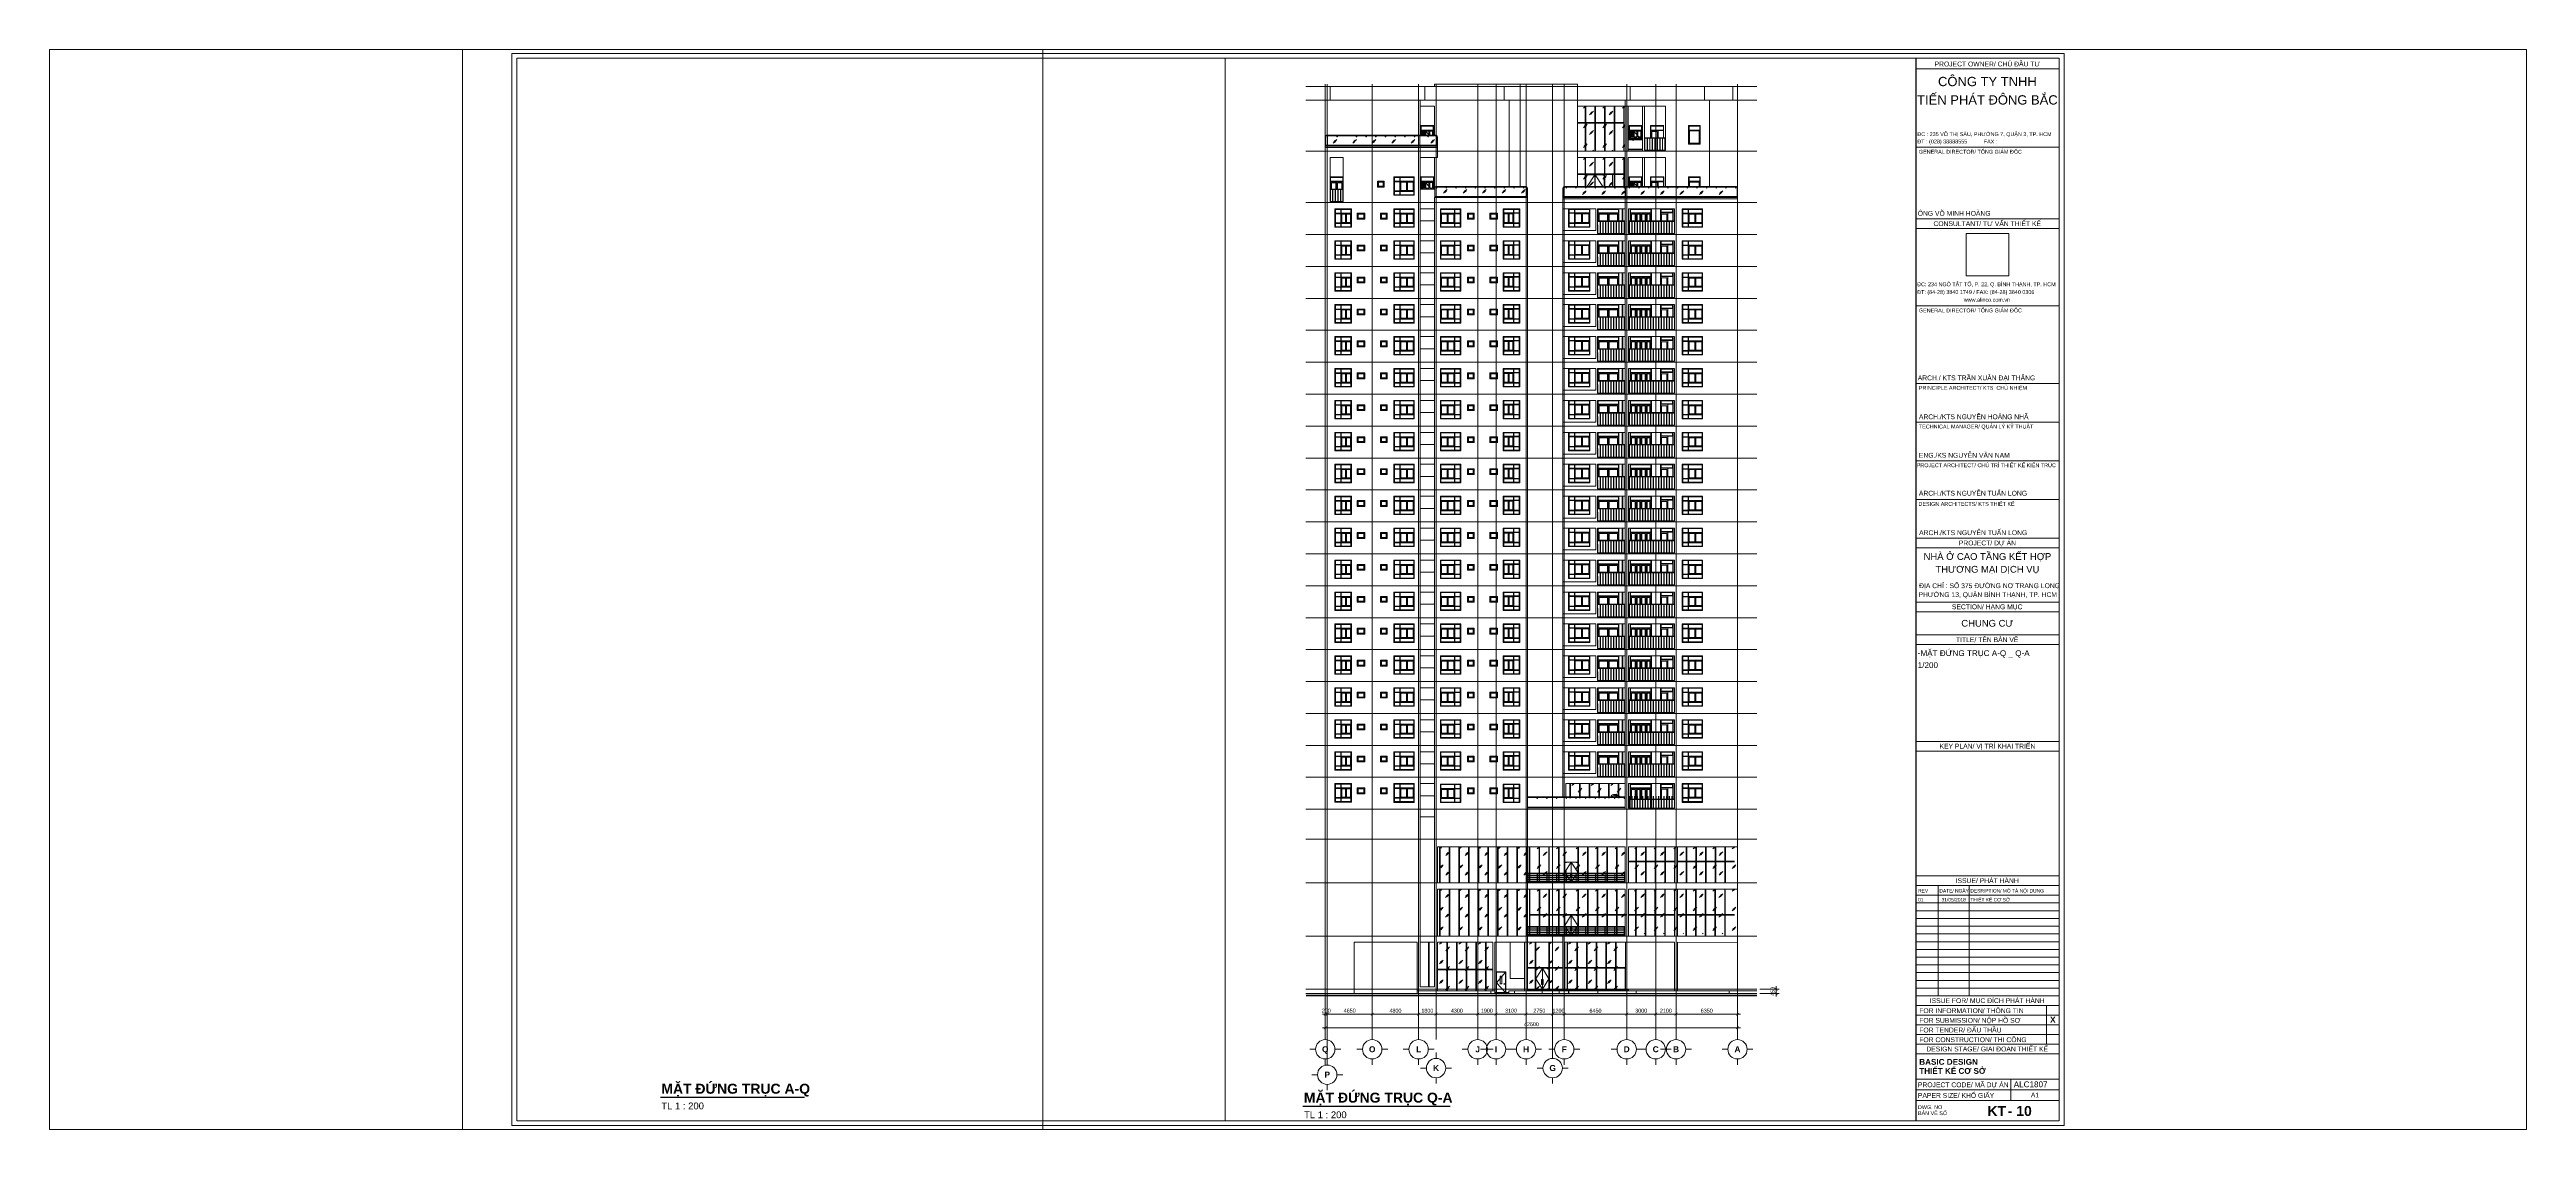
# Paper-space layout 'Layout1' of a CAD drawing. Header units: millimetres. Extents: x -213 to 1066, y 0 to 558.
# The model-space entities are those that its viewports show. They can reach past a viewport. Long polylines and large blocks are cut down to what shows.
import ezdxf
from ezdxf.xclip import XClip

# ---------------------------------------------------------------- set-up
doc = ezdxf.new("R2010")
doc.units = ezdxf.units.MM
doc.header["$XCLIPFRAME"] = 0
doc.linetypes.add('Centre', pattern=[31.75, 6.35, -4.7625, 15.875, -4.7625])
doc.linetypes.add('Dash 1_16_', pattern=[3.175, 1.5875, -1.5875])
for name, color, linetype, lineweight in [('A-DOOR', 31, 'Continuous', 5), ('A-DOOR-GLAZ', 152, 'Continuous', 5), ('A-GLAZ-CWMG', 55, 'Continuous', 5), ('CUA', 31, 'Continuous', 9), ('DIM', 1, 'Continuous', 5), ('G-ANNO-TTLB', 6, 'Continuous', 5), ('G-ANNO-TTLB-MEDM', 33, 'Continuous', 9), ('G-ANNO-TTLB-THIN', 151, 'Continuous', 5), ('G-IMPT', 8, 'Continuous', 5), ('KH', 6, 'Continuous', 5), ('KINH', 152, 'Continuous', 5), ('L-SITE', 91, 'Continuous', 5), ('NET CAT', 3, 'Continuous', 5), ('NET CATConcrete', 3, 'Continuous', 5), ('NET THAY 1', 41, 'Continuous', 5), ('NET THAY 2', 55, 'Continuous', 5), ('NET-THAY', 2, 'Continuous', 9), ('TRUC', 225, 'Continuous', 5)]:
    doc.layers.add(name, color=color, linetype=linetype, lineweight=lineweight)
doc.layers.add('G-ANNO-NPLT', color=7, linetype='Continuous', plot=False)
doc.styles.add('Arial_10', font='arial_0.ttf', dxfattribs={"height": 1.8})
doc.styles.add('Arial_2', font='arial_0.ttf', dxfattribs={"height": 2.5})
doc.styles.add('Arial_3', font='arial_0.ttf', dxfattribs={"height": 2})
doc.styles.add('Arial_4', font='arial_0.ttf', dxfattribs={"height": 1.8})
doc.styles.add('Arial_5', font='arial_0.ttf', dxfattribs={"height": 2.5})
doc.styles.add('Arial_6', font='arial_0.ttf', dxfattribs={"height": 4.8})
doc.styles.add('Arial_7', font='arial_0.ttf', dxfattribs={"height": 2})
doc.styles.add('Arial_8', font='arial_0.ttf', dxfattribs={"height": 3.5})
doc.styles.add('Arial_9', font='arial_0.ttf', dxfattribs={"height": 3})
doc.styles.add('Arial_B', font='arialbd_0.ttf', dxfattribs={"height": 619.047619})
doc.styles.add('Arial_B_1', font='arialbd_0.ttf', dxfattribs={"height": 3})
doc.styles.add('Arial_B_2', font='arialbd_0.ttf', dxfattribs={"height": 5.15873})
doc.styles.add('TA1', font='arial_0.ttf')
doc.dimstyles.new('D_200_KTx2', dxfattribs={"dimtxt": 400, "dimasz": 300, "dimexe": 300, "dimexo": 300, "dimgap": 160, "dimtad": 1, "dimdec": 0, "dimzin": 9, "dimtxsty": 'TA1', "dimblk": 'ARCHTICK', "dimcen": 1, "dimdle": 300, "dimclrd": 256, "dimclre": 256, "dimclrt": 7, "dimadec": 0, "dimazin": 0, "dimtfac": 1, "dimtdec": 0, "dimtix": 1, "dimtmove": 1, "dimatfit": 3, "dimldrblk": 'ARCHTICK', "dimfxl": 0, "dimtolj": 1, "dimtzin": 0, "dimlwd": -1, "dimlwe": -1, "dimarcsym": 0})
picture_1 = doc.add_image_def('image1.jpg', size_in_pixel=(598, 599))

# ---------------------------------------------------------------- blocks, each defined once
blk = doc.blocks.new('KT-A1 - KT-A1-1017761--MẶT ĐỨNG TRỤC A-Q _ Q-A')
at = {"layer": 'G-ANNO-TTLB-MEDM'}
for p, q in [((28, 553.5), (28, 4.5)), ((825, 553.5), (28, 553.5)), ((751, 553.5), (751, 4.5)), ((825, 4.5), (825, 553.5)), ((28, 4.5), (825, 4.5))]:
    blk.add_line(p, q, dxfattribs=at)
at = {"layer": 'G-ANNO-TTLB-THIN'}
for p, q in [((827.5, 556), (25.5, 556)), ((25.5, 556), (25.5, 2)), ((827.5, 2), (827.5, 556)), ((825, 548), (751, 548)), ((825, 507.5), (751, 507.5)), ((825, 470.5), (751, 470.5)), ((825, 465.5), (751, 465.5)), ((825, 425.5), (751, 425.5)), ((825, 385.5), (751, 385.5)), ((825, 365.5), (751, 365.5)), ((825, 345.5), (751, 345.5)), ((825, 325.5), (751, 325.5)), ((825, 305.5), (751, 305.5)), ((825, 300.5), (751, 300.5)), ((825, 272.5), (751, 272.5)), ((825, 267.5), (751, 267.5)), ((825, 255.5), (751, 255.5)), ((825, 250.5), (751, 250.5)), ((825, 200.5), (751, 200.5)), ((825, 195.5), (751, 195.5)), ((825, 131), (751, 131)), ((825, 126), (751, 126)), ((825, 121), (751, 121)), ((825, 117), (751, 117)), ((762.5, 69), (762.5, 126)), ((778.5, 69), (778.5, 126)), ((825, 113), (751, 113)), ((825, 109), (751, 109)), ((825, 105), (751, 105)), ((825, 101), (751, 101)), ((825, 97), (751, 97)), ((825, 93), (751, 93)), ((825, 89), (751, 89)), ((825, 85), (751, 85)), ((825, 81), (751, 81)), ((825, 77), (751, 77)), ((825, 73), (751, 73)), ((825, 69), (751, 69)), ((825, 64), (751, 64)), ((818.5, 44), (818.5, 64)), ((825, 59), (751, 59)), ((825, 54), (751, 54)), ((825, 49), (751, 49)), ((825, 44), (751, 44)), ((825, 39), (751, 39)), ((825, 26), (751, 26)), ((800, 26), (800, 15)), ((825, 20.5), (751, 20.5)), ((825, 15), (751, 15)), ((25.5, 2), (827.5, 2))]:
    blk.add_line(p, q, dxfattribs=at)
at = {"layer": 'G-ANNO-TTLB', "line_spacing_factor": 0.936439}
for s, insert, char_height, width, attachment_point, style in [('\\pt12.7,25.4,38.1,50.8,63.5,76.2,88.9,101.6,114.3,127,139.7,152.4,165.1,177.8,190.5,203.2,215.9,228.6,241.3,254,266.7,279.4,292.1,304.8,317.5,330.2,342.9,355.6,368.3,381,393.7,406.4;PROJECT OWNER/ CHỦ {\\fArial|b0|i0|c238|p34;ĐẦU T}Ư', (787.9, 551.8), 2.5, 72.23, 2, 'Arial_2'), ('\\pt12,24,36,48,60,72,84,96,108,120,132,144,156,168,180,192,204,216,228,240,252,264,276,288,300,312,324,336,348,360,372,384;GENERAL DIRECTOR/ TỔNG GIÁM {\\fArial|b0|i0|c238|p34;ĐỐC}', (752.5, 506.2), 2, 71.44, 1, 'Arial_3'), ('\\pt12.7,25.4,38.1,50.8,63.5,76.2,88.9,101.6,114.3,127,139.7,152.4,165.1,177.8,190.5,203.2,215.9,228.6,241.3,254,266.7,279.4,292.1,304.8,317.5,330.2,342.9,355.6,368.3,381,393.7,406.4;ÔNG VÕ MINH HOÀNG', (751.9, 474.6), 2.5, 72.03, 1, 'Arial_2'), ('\\pt12.7,25.4,38.1,50.8,63.5,76.2,88.9,101.6,114.3,127,139.7,152.4,165.1,177.8,190.5,203.2,215.9,228.6,241.3,254,266.7,279.4,292.1,304.8,317.5,330.2,342.9,355.6,368.3,381,393.7,406.4;CONSULTANT/ T{\\fArial|b0|i0|c163|p34;Ư VẤN THIẾT KẾ}', (787.8, 469.3), 2.5, 72.36, 2, 'Arial_2'), ('\\pt12,24,36,48,60,72,84,96,108,120,132,144,156,168,180,192,204,216,228,240,252,264,276,288,300,312,324,336,348,360,372,384;{\\fArial|b0|i0|c238|p34;ĐC: 234 NGÔ TẤT TỐ, P. 22, Q. B}ÌNH THẠNH, TP. HCM', (751.6, 437.7), 2, 72.89, 1, 'Arial_3'), ('\\pt12,24,36,48,60,72,84,96,108,120,132,144,156,168,180,192,204,216,228,240,252,264,276,288,300,312,324,336,348,360,372,384;{\\fArial|b0|i0|c238|p34;ĐT: (84-28) 3840 1749 / FAX: (84-28) 3840 0306}', (751.6, 433.7), 2, 72.89, 1, 'Arial_3'), ('\\pt12,24,36,48,60,72,84,96,108,120,132,144,156,168,180,192,204,216,228,240,252,264,276,288,300,312,324,336,348,360,372,384;GENERAL DIRECTOR/ TỔNG GIÁM {\\fArial|b0|i0|c238|p34;ĐỐC}', (752.5, 424.2), 2, 71.44, 1, 'Arial_3'), ('\\pt12,24,36,48,60,72,84,96,108,120,132,144,156,168,180,192,204,216,228,240,252,264,276,288,300,312,324,336,348,360,372,384;{\\fArial|b0|i0|c238|p34;www.alinco.com.vn}', (775.7, 429.7), 2, 24.61, 1, 'Arial_3'), ('\\pt12.7,25.4,38.1,50.8,63.5,76.2,88.9,101.6,114.3,127,139.7,152.4,165.1,177.8,190.5,203.2,215.9,228.6,241.3,254,266.7,279.4,292.1,304.8,317.5,330.2,342.9,355.6,368.3,381,393.7,406.4;ARCH./ KTS TRẦN XUÂN {\\fArial|b0|i0|c238|p34;ĐẠI THẮNG}', (751.9, 389.6), 2.5, 72.03, 1, 'Arial_2'), ('\\pt12,24,36,48,60,72,84,96,108,120,132,144,156,168,180,192,204,216,228,240,252,264,276,288,300,312,324,336,348,360,372,384;PRINCIPLE ARCHITECT/ KTS  CHỦ NHIỆM', (752.5, 384.2), 2, 71.44, 1, 'Arial_3'), ('\\pt12,24,36,48,60,72,84,96,108,120,132,144,156,168,180,192,204,216,228,240,252,264,276,288,300,312,324,336,348,360,372,384;TECHNICAL MANAGER/ QUẢN LÝ KỸ THUẬT', (752.5, 364.2), 2, 71.24, 1, 'Arial_3'), ('\\pt12,24,36,48,60,72,84,96,108,120,132,144,156,168,180,192,204,216,228,240,252,264,276,288,300,312,324,336,348,360,372,384;PROJECT ARCHITECT/ CHỦ TRÌ THIẾT KẾ KIẾN TRÚC', (751.4, 344.2), 2, 75.21, 1, 'Arial_3'), ('\\pt12,24,36,48,60,72,84,96,108,120,132,144,156,168,180,192,204,216,228,240,252,264,276,288,300,312,324,336,348,360,372,384;DESIGN ARCHITECTS/ KTS THIẾT KẾ', (752.3, 324.2), 2, 71.24, 1, 'Arial_3'), ('\\pt12.7,25.4,38.1,50.8,63.5,76.2,88.9,101.6,114.3,127,139.7,152.4,165.1,177.8,190.5,203.2,215.9,228.6,241.3,254,266.7,279.4,292.1,304.8,317.5,330.2,342.9,355.6,368.3,381,393.7,406.4;PROJECT/ DỰ ÁN', (787.9, 304.3), 2.5, 72.36, 2, 'Arial_2'), ('\\pt12.7,25.4,38.1,50.8,63.5,76.2,88.9,101.6,114.3,127,139.7,152.4,165.1,177.8,190.5,203.2,215.9,228.6,241.3,254,266.7,279.4,292.1,304.8,317.5,330.2,342.9,355.6,368.3,381,393.7,406.4;SECTION/ HẠNG MỤC', (787.8, 271.3), 2.5, 72.36, 2, 'Arial_2'), ('\\pt12.7,25.4,38.1,50.8,63.5,76.2,88.9,101.6,114.3,127,139.7,152.4,165.1,177.8,190.5,203.2,215.9,228.6,241.3,254,266.7,279.4,292.1,304.8,317.5,330.2,342.9,355.6,368.3,381,393.7,406.4;TITLE/ TÊN BẢN VẼ', (787.8, 254.3), 2.5, 72.36, 2, 'Arial_2'), ('\\pt12.7,25.4,38.1,50.8,63.5,76.2,88.9,101.6,114.3,127,139.7,152.4,165.1,177.8,190.5,203.2,215.9,228.6,241.3,254,266.7,279.4,292.1,304.8,317.5,330.2,342.9,355.6,368.3,381,393.7,406.4;KEY PLAN/ VỊ TRÍ KHAI TRIỂN', (787.9, 199.3), 2.5, 72.36, 2, 'Arial_2'), ('\\pt12.7,25.4,38.1,50.8,63.5,76.2,88.9,101.6,114.3,127,139.7,152.4,165.1,177.8,190.5,203.2,215.9,228.6,241.3,254,266.7,279.4,292.1,304.8,317.5,330.2,342.9,355.6,368.3,381,393.7,406.4;ISSUE/ PHÁT HÀNH', (787.8, 129.8), 2.5, 72.36, 2, 'Arial_2'), ('\\pt12.70001,25.4,38.10001,50.8,63.5,76.19999,88.9,101.59999,114.3,127.00001,139.7,152.40001,165.1,177.8,190.49999,203.2,215.89999,228.6,241.30001,254,266.70001,279.4,292.1,304.79999,317.5,330.19999,342.9,355.60001,368.3,381.00001,393.7,406.4;REV', (752.1, 124.2), 1.8, 9.39, 1, 'Arial_4'), ('\\pt12.7,25.4,38.1,50.8,63.5,76.2,88.9,101.6,114.3,127,139.7,152.4,165.1,177.8,190.5,203.2,215.9,228.6,241.3,254,266.7,279.4,292.1,304.8,317.5,330.2,342.9,355.6,368.3,381,393.7,406.4;DATE/ NGÀY', (763.1, 124.2), 1.8, 15.21, 1, 'Arial_4'), ('\\pt12.7,25.4,38.1,50.8,63.5,76.2,88.9,101.6,114.3,127,139.7,152.4,165.1,177.8,190.5,203.2,215.9,228.6,241.3,254,266.7,279.4,292.1,304.8,317.5,330.2,342.9,355.6,368.3,381,393.7,406.4;DESRIPTION/ MÔ TẢ NỘI DUNG', (779.1, 124.2), 1.8, 44.91, 1, 'Arial_4'), ('\\pt12.7,25.4,38.1,50.8,63.5,76.2,88.9,101.6,114.3,127,139.7,152.4,165.1,177.8,190.5,203.2,215.9,228.6,241.3,254,266.7,279.4,292.1,304.8,317.5,330.2,342.9,355.6,368.3,381,393.7,406.4;ISSUE FOR/ MỤC {\\fArial|b0|i0|c238|p34;ĐÍCH PHÁT H}ÀNH', (787.8, 67.8), 2.5, 72.36, 2, 'Arial_2'), ('\\pt12.7,25.4,38.1,50.8,63.5,76.2,88.9,101.6,114.3,127,139.7,152.4,165.1,177.8,190.5,203.2,215.9,228.6,241.3,254,266.7,279.4,292.1,304.8,317.5,330.2,342.9,355.6,368.3,381,393.7,406.4;FOR INFORMATION/ THÔNG TIN', (752.7, 62.6), 2.5, 54.77, 1, 'Arial_2'), ('\\pt12.7,25.4,38.1,50.8,63.5,76.2,88.9,101.6,114.3,127,139.7,152.4,165.1,177.8,190.5,203.2,215.9,228.6,241.3,254,266.7,279.4,292.1,304.8,317.5,330.2,342.9,355.6,368.3,381,393.7,406.4;FOR SUBMISSION/ NỘP HỒ S{\\fArial|b0|i0|c163|p34;Ơ}', (752.7, 57.6), 2.5, 53.38, 1, 'Arial_2'), ('\\pt12.7,25.4,38.1,50.8,63.5,76.2,88.9,101.6,114.3,127,139.7,152.4,165.1,177.8,190.5,203.2,215.9,228.6,241.3,254,266.7,279.4,292.1,304.8,317.5,330.2,342.9,355.6,368.3,381,393.7,406.4;FOR TENDER/ {\\fArial|b0|i0|c238|p34;ĐẤU THẦU}', (752.7, 52.6), 2.5, 43.66, 1, 'Arial_2'), ('\\pt12.69999,25.40001,38.1,50.79999,63.50001,76.2,88.89999,101.60001,114.3,126.99999,139.70001,152.4,165.09999,177.80001,190.5,203.19999,215.90001,228.6,241.29999,254.00001,266.7,279.39999,292.10001,304.8,317.49999,330.20001,342.9,355.59999,368.30001,381,393.69999,406.40001;X', (820.3, 58.2), 3, 2.939, 1, 'Arial_B_1'), ('\\pt12.7,25.4,38.1,50.8,63.5,76.2,88.9,101.6,114.3,127,139.7,152.4,165.1,177.8,190.5,203.2,215.9,228.6,241.3,254,266.7,279.4,292.1,304.8,317.5,330.2,342.9,355.6,368.3,381,393.7,406.4;FOR CONSTRUCTION/ THI CÔNG', (752.7, 47.6), 2.5, 56.09, 1, 'Arial_2'), ('\\pt12.7,25.4,38.1,50.8,63.5,76.2,88.9,101.6,114.3,127,139.7,152.4,165.1,177.8,190.5,203.2,215.9,228.6,241.3,254,266.7,279.4,292.1,304.8,317.5,330.2,342.9,355.6,368.3,381,393.7,406.4;DESIGN STAGE/ GIAI {\\fArial|b0|i0|c238|p34;ĐOẠN THIẾT KẾ}', (787.8, 42.8), 2.5, 72.36, 2, 'Arial_2'), ('\\pt12.7,25.4,38.1,50.8,63.5,76.2,88.9,101.6,114.3,127,139.7,152.4,165.1,177.8,190.5,203.2,215.9,228.6,241.3,254,266.7,279.4,292.1,304.8,317.5,330.2,342.9,355.6,368.3,381,393.7,406.4;BASIC DESIGN THIẾT KẾ C{\\fArial|b1|i0|c163|p34;Ơ SỞ}', (752.7, 36.4), 3, 35.46, 1, 'Arial_B_1'), ('\\pt12.7,25.4,38.1,50.8,63.5,76.2,88.9,101.6,114.3,127,139.7,152.4,165.1,177.8,190.5,203.2,215.9,228.6,241.3,254,266.7,279.4,292.1,304.8,317.5,330.2,342.9,355.6,368.3,381,393.7,406.4;PROJECT CODE/ MÃ DỰ ÁN', (752, 24.3), 2.5, 46.96, 1, 'Arial_2'), ('\\pt12.7,25.4,38.1,50.8,63.5,76.2,88.9,101.6,114.3,127,139.7,152.4,165.1,177.8,190.5,203.2,215.9,228.6,241.3,254,266.7,279.4,292.1,304.8,317.5,330.2,342.9,355.6,368.3,381,393.7,406.4;PAPER SIZE/ KHỔ GIẤY', (752, 18.8), 2.5, 46.96, 1, 'Arial_2'), ('\\pt12.7,25.4,38.1,50.8,63.5,76.2,88.9,101.6,114.3,127,139.7,152.4,165.1,177.8,190.5,203.2,215.9,228.6,241.3,254,266.7,279.4,292.1,304.8,317.5,330.2,342.9,355.6,368.3,381,393.7,406.4;A1', (812.5, 19), 2.5, 23.02, 2, 'Arial_2'), ('\\pt12,24,36,48,60,72,84,96,108,120,132,144,156,168,180,192,204,216,228,240,252,264,276,288,300,312,324,336,348,360,372,384;DWG. NO BẢN VẼ SỐ', (752, 12.5), 2, 16.14, 1, 'Arial_3')]:
    blk.add_mtext(s, dxfattribs=dict(at, insert=insert, char_height=char_height, width=width, attachment_point=attachment_point, style=style))
at = {"layer": 'G-ANNO-TTLB'}
image = blk.add_image(picture_1, insert=(777, 441), size_in_units=(21.9, 22), dxfattribs=at)
image.dxf.flags = 7
blk = doc.blocks.new('ALC1807-ASCENT PLAZA-KET CAU 180524_rvt-1-MẶT ĐỨNG TRỤC A-Q')
at = {"layer": 'NET-THAY'}
for p, q in [((-0.1, -450), (-0.1, 21250)), ((299.9, 10350), (299.9, -447))]:
    blk.add_line(p, q, dxfattribs=at)
blk = doc.blocks.new('CUA 1 CANH MO - 2 - Type 1000-1950934-MẶT ĐỨNG TRỤC Q-A')
at = {"layer": 'A-DOOR'}
for p, q in [((-23970.9, 1755), (-24908.9, 1755)), ((-24908.9, 1755), (-24908.9, -350)), ((-23970.9, -350), (-23970.9, 1755)), ((-24514.9, 1355), (-24364.9, 1355)), ((-24514.9, 555), (-24514.9, 1355)), ((-24364.9, 1355), (-24364.9, 555)), ((-24364.9, 555), (-24514.9, 555))]:
    blk.add_line(p, q, dxfattribs=at)
at = {"layer": 'CUA', "lineweight": 5}
for p, q in [((-24939.9, 1786), (-24939.9, -350)), ((-23939.9, 1786), (-24939.9, 1786)), ((-23939.9, 1786), (-23939.9, -350)), ((-24909.9, 1756), (-24909.9, -350)), ((-24909.9, 1756), (-23969.9, 1756)), ((-23969.9, -350), (-23969.9, 1756)), ((-24058.4, 577.5), (-24058.4, 565)), ((-24003.4, 577.5), (-24058.4, 577.5)), ((-24003.4, 522.5), (-24003.4, 577.5)), ((-24150.9, 565), (-24015.9, 565)), ((-24150.9, 565), (-24150.9, 535)), ((-24015.9, 535), (-24015.9, 565)), ((-24015.9, 535), (-24150.9, 535)), ((-24058.4, 535), (-24058.4, 522.5)), ((-24058.4, 522.5), (-24003.4, 522.5))]:
    blk.add_line(p, q, dxfattribs=at)
at = {"layer": 'CUA', "linetype": 'Dash 1_16_', "lineweight": 5}
for p, q in [((-23970.9, 1755), (-24908.9, 655)), ((-24908.9, 655), (-23970.9, -350))]:
    blk.add_line(p, q, dxfattribs=at)
blk = doc.blocks.new('System Panel - Glazed-1982715-MẶT ĐỨNG TRỤC Q-A')
at = {"layer": 'KINH'}
blk.add_line((-25289.9, -150), (-25289.9, -50), dxfattribs=at)
blk = doc.blocks.new('System Panel - Glazed-1982719-MẶT ĐỨNG TRỤC Q-A')
at = {"layer": 'KINH'}
for p, q in [((-21689.9, 2166.7), (-21689.9, 0)), ((-21689.9, 0), (-21189.9, 0)), ((-21189.9, 0), (-20898.2, 0))]:
    blk.add_line(p, q, dxfattribs=at)
blk = doc.blocks.new('CUA KINH BAN LE SAN MO 2 HUONG - Type 1-1982720-MẶT ĐỨNG TRỤC Q-A')
at = {"layer": 'A-DOOR-GLAZ'}
for p, q in [((-20165.4, 2162.3), (-20662.2, 2162.3)), ((-20165.4, 2162.3), (-20165.4, 5)), ((-19667.6, 2162.3), (-20164.4, 2162.3)), ((-20164.4, 2162.3), (-20164.4, 5)), ((-20827.2, 55), (-20827.2, 2112.3)), ((-19502.6, 55), (-19502.6, 2112.3)), ((-20165.4, 5), (-20662.2, 5)), ((-20164.4, 5), (-19667.6, 5))]:
    blk.add_line(p, q, dxfattribs=at)
at = {"layer": 'CUA', "lineweight": 5}
for p, q in [((-20828.2, 0), (-20828.2, 2163.3)), ((-20828.2, 2163.3), (-19501.6, 2163.3)), ((-19501.6, 2163.3), (-19501.6, 0)), ((-20662.2, 2162.3), (-20827.2, 2162.3)), ((-20827.2, 2162.3), (-20827.2, 2112.3)), ((-20662.2, 2112.3), (-20662.2, 2162.3)), ((-19502.6, 2162.3), (-19667.6, 2162.3)), ((-19667.6, 2162.3), (-19667.6, 2112.3)), ((-19502.6, 2112.3), (-19502.6, 2162.3)), ((-20827.2, 2112.3), (-20662.2, 2112.3)), ((-19667.6, 2112.3), (-19502.6, 2112.3)), ((-20240.4, 950), (-20240.4, 550)), ((-20210.4, 550), (-20210.4, 950)), ((-20119.4, 950), (-20119.4, 550)), ((-20089.4, 550), (-20089.4, 950)), ((-20662.2, 55), (-20827.2, 55)), ((-20827.2, 55), (-20827.2, 5)), ((-20662.2, 5), (-20662.2, 55)), ((-19667.6, 55), (-19667.6, 5)), ((-19502.6, 55), (-19667.6, 55)), ((-19502.6, 5), (-19502.6, 55)), ((-20828.2, 0), (-20831.6, 0)), ((-20827.2, 5), (-20662.2, 5)), ((-19667.6, 5), (-19502.6, 5)), ((-19501.6, 0), (-19498.2, 0))]:
    blk.add_line(p, q, dxfattribs=at)
at = {"layer": 'CUA', "linetype": 'Dash 1_16_', "lineweight": 5}
for p, q in [((-20165.4, 2162.3), (-20827.2, 1083.7)), ((-20165.4, 2162.3), (-20827.2, 1083.7)), ((-20164.4, 2162.3), (-19502.6, 1083.7)), ((-20164.4, 2162.3), (-19502.6, 1083.7)), ((-20827.2, 1083.7), (-20165.4, 5)), ((-20827.2, 1083.7), (-20165.4, 5)), ((-19502.6, 1083.7), (-20164.4, 5)), ((-19502.6, 1083.7), (-20164.4, 5))]:
    blk.add_line(p, q, dxfattribs=at)
at = {"layer": 'CUA', "lineweight": 5, "flags": 128}
for points in [[(-20240.4, 985.6), (-20240.4, 986.2), (-20240.3, 986.8), (-20240.2, 987.4), (-20240.1, 988), (-20240, 988.6), (-20239.8, 989.1), (-20239.6, 989.7), (-20239.4, 990.3), (-20239.2, 990.8), (-20239, 991.4), (-20238.7, 991.9), (-20238.4, 992.5), (-20238.1, 993), (-20237.8, 993.5), (-20237.4, 994), (-20237.1, 994.4), (-20236.7, 994.9), (-20236.3, 995.3), (-20235.9, 995.8), (-20235.4, 996.2), (-20235, 996.6), (-20234.5, 996.9), (-20234, 997.3), (-20233.5, 997.6), (-20233, 997.9), (-20232.5, 998.2), (-20231.9, 998.5), (-20231.4, 998.8), (-20230.8, 999), (-20230.3, 999.2), (-20229.7, 999.4), (-20229.1, 999.5), (-20228.5, 999.7), (-20228, 999.8), (-20227.4, 999.9), (-20226.8, 999.9), (-20226.2, 1000), (-20225.6, 1000), (-20225.4, 1000)], [(-20225.4, 1000), (-20224.8, 1000), (-20224.2, 1000), (-20223.6, 999.9), (-20223, 999.8), (-20222.4, 999.7), (-20221.8, 999.6), (-20221.3, 999.4), (-20220.7, 999.2), (-20220.1, 999), (-20219.6, 998.8), (-20219, 998.6), (-20218.5, 998.3), (-20218, 998), (-20217.4, 997.7), (-20216.9, 997.4), (-20216.4, 997), (-20216, 996.7), (-20215.5, 996.3), (-20215.1, 995.9), (-20214.6, 995.5), (-20214.2, 995), (-20213.8, 994.6), (-20213.5, 994.1), (-20213.1, 993.6), (-20212.8, 993.1), (-20212.5, 992.6), (-20212.2, 992.1), (-20211.9, 991.5), (-20211.7, 991), (-20211.4, 990.4), (-20211.2, 989.9), (-20211, 989.3), (-20210.9, 988.7), (-20210.7, 988.1), (-20210.6, 987.5), (-20210.5, 987), (-20210.5, 986.4), (-20210.4, 985.8), (-20210.4, 985.2)], [(-20119.4, 985.6), (-20119.4, 986.2), (-20119.3, 986.8), (-20119.2, 987.4), (-20119.1, 988), (-20119, 988.6), (-20118.8, 989.1), (-20118.6, 989.7), (-20118.4, 990.3), (-20118.2, 990.8), (-20118, 991.4), (-20117.7, 991.9), (-20117.4, 992.5), (-20117.1, 993), (-20116.8, 993.5), (-20116.4, 994), (-20116.1, 994.4), (-20115.7, 994.9), (-20115.3, 995.3), (-20114.9, 995.8), (-20114.4, 996.2), (-20114, 996.6), (-20113.5, 996.9), (-20113, 997.3), (-20112.5, 997.6), (-20112, 997.9), (-20111.5, 998.2), (-20110.9, 998.5), (-20110.4, 998.8), (-20109.8, 999), (-20109.3, 999.2), (-20108.7, 999.4), (-20108.1, 999.5), (-20107.5, 999.7), (-20107, 999.8), (-20106.4, 999.9), (-20105.8, 999.9), (-20105.2, 1000), (-20104.6, 1000), (-20104.4, 1000)], [(-20104.4, 1000), (-20103.8, 1000), (-20103.2, 1000), (-20102.6, 999.9), (-20102, 999.8), (-20101.4, 999.7), (-20100.8, 999.6), (-20100.3, 999.4), (-20099.7, 999.2), (-20099.1, 999), (-20098.6, 998.8), (-20098, 998.6), (-20097.5, 998.3), (-20097, 998), (-20096.4, 997.7), (-20095.9, 997.4), (-20095.4, 997), (-20095, 996.7), (-20094.5, 996.3), (-20094.1, 995.9), (-20093.6, 995.5), (-20093.2, 995), (-20092.8, 994.6), (-20092.5, 994.1), (-20092.1, 993.6), (-20091.8, 993.1), (-20091.5, 992.6), (-20091.2, 992.1), (-20090.9, 991.5), (-20090.7, 991), (-20090.4, 990.4), (-20090.2, 989.9), (-20090, 989.3), (-20089.9, 988.7), (-20089.7, 988.1), (-20089.6, 987.5), (-20089.5, 987), (-20089.5, 986.4), (-20089.4, 985.8), (-20089.4, 985.2)], [(-20240.4, 985), (-20240.4, 985), (-20240.4, 984.9), (-20240.4, 984.7), (-20240.4, 984.6), (-20240.4, 984.3), (-20240.4, 984), (-20240.4, 983.6), (-20240.4, 983.2), (-20240.4, 982.8), (-20240.4, 982.2), (-20240.4, 981.7), (-20240.4, 981), (-20240.4, 980.4), (-20240.4, 979.7), (-20240.4, 978.9), (-20240.4, 978.1), (-20240.4, 977.2), (-20240.4, 976.3), (-20240.4, 975.4), (-20240.4, 974.4), (-20240.4, 973.4), (-20240.4, 972.3), (-20240.4, 971.2), (-20240.4, 970.1), (-20240.4, 968.9), (-20240.4, 967.7), (-20240.4, 966.5), (-20240.4, 965.2), (-20240.4, 964), (-20240.4, 962.7), (-20240.4, 961.4), (-20240.4, 960), (-20240.4, 958.7), (-20240.4, 957.3), (-20240.4, 955.9), (-20240.4, 954.6), (-20240.4, 953.2), (-20240.4, 951.8), (-20240.4, 950.4), (-20240.4, 950)], [(-20240.4, 981.5), (-20240.4, 982.1), (-20240.4, 982.6), (-20240.4, 983.1), (-20240.4, 983.5), (-20240.4, 983.9), (-20240.4, 984.2), (-20240.4, 984.5), (-20240.4, 984.7), (-20240.4, 984.9), (-20240.4, 985), (-20240.4, 985)], [(-20210.4, 950), (-20210.4, 951.4), (-20210.4, 952.8), (-20210.4, 954.2), (-20210.4, 955.6), (-20210.4, 957), (-20210.4, 958.3), (-20210.4, 959.7), (-20210.4, 961), (-20210.4, 962.3), (-20210.4, 963.6), (-20210.4, 964.9), (-20210.4, 966.2), (-20210.4, 967.4), (-20210.4, 968.6), (-20210.4, 969.8), (-20210.4, 970.9), (-20210.4, 972), (-20210.4, 973.1), (-20210.4, 974.1), (-20210.4, 975.1), (-20210.4, 976.1), (-20210.4, 977), (-20210.4, 977.8), (-20210.4, 978.7), (-20210.4, 979.5), (-20210.4, 980.2), (-20210.4, 980.9), (-20210.4, 981.5), (-20210.4, 982.1), (-20210.4, 982.6), (-20210.4, 983.1), (-20210.4, 983.5), (-20210.4, 983.9), (-20210.4, 984.2), (-20210.4, 984.5), (-20210.4, 984.7), (-20210.4, 984.9), (-20210.4, 985), (-20210.4, 985)], [(-20210.4, 985), (-20210.4, 984.9), (-20210.4, 984.7), (-20210.4, 984.6), (-20210.4, 984.3), (-20210.4, 984), (-20210.4, 983.6), (-20210.4, 983.2), (-20210.4, 982.8), (-20210.4, 982.2), (-20210.4, 981.7)], [(-20119.4, 985), (-20119.4, 985), (-20119.4, 984.9), (-20119.4, 984.7), (-20119.4, 984.6), (-20119.4, 984.3), (-20119.4, 984), (-20119.4, 983.6), (-20119.4, 983.2), (-20119.4, 982.8), (-20119.4, 982.2), (-20119.4, 981.7), (-20119.4, 981), (-20119.4, 980.4), (-20119.4, 979.7), (-20119.4, 978.9), (-20119.4, 978.1), (-20119.4, 977.2), (-20119.4, 976.3), (-20119.4, 975.4), (-20119.4, 974.4), (-20119.4, 973.4), (-20119.4, 972.3), (-20119.4, 971.2), (-20119.4, 970.1), (-20119.4, 968.9), (-20119.4, 967.7), (-20119.4, 966.5), (-20119.4, 965.2), (-20119.4, 964), (-20119.4, 962.7), (-20119.4, 961.4), (-20119.4, 960), (-20119.4, 958.7), (-20119.4, 957.3), (-20119.4, 955.9), (-20119.4, 954.6), (-20119.4, 953.2), (-20119.4, 951.8), (-20119.4, 950.4), (-20119.4, 950)], [(-20119.4, 981.5), (-20119.4, 982.1), (-20119.4, 982.6), (-20119.4, 983.1), (-20119.4, 983.5), (-20119.4, 983.9), (-20119.4, 984.2), (-20119.4, 984.5), (-20119.4, 984.7), (-20119.4, 984.9), (-20119.4, 985), (-20119.4, 985)], [(-20089.4, 950), (-20089.4, 951.4), (-20089.4, 952.8), (-20089.4, 954.2), (-20089.4, 955.6), (-20089.4, 957), (-20089.4, 958.3), (-20089.4, 959.7), (-20089.4, 961), (-20089.4, 962.3), (-20089.4, 963.6), (-20089.4, 964.9), (-20089.4, 966.2), (-20089.4, 967.4), (-20089.4, 968.6), (-20089.4, 969.8), (-20089.4, 970.9), (-20089.4, 972), (-20089.4, 973.1), (-20089.4, 974.1), (-20089.4, 975.1), (-20089.4, 976.1), (-20089.4, 977), (-20089.4, 977.8), (-20089.4, 978.7), (-20089.4, 979.5), (-20089.4, 980.2), (-20089.4, 980.9), (-20089.4, 981.5), (-20089.4, 982.1), (-20089.4, 982.6), (-20089.4, 983.1), (-20089.4, 983.5), (-20089.4, 983.9), (-20089.4, 984.2), (-20089.4, 984.5), (-20089.4, 984.7), (-20089.4, 984.9), (-20089.4, 985), (-20089.4, 985)], [(-20089.4, 985), (-20089.4, 984.9), (-20089.4, 984.7), (-20089.4, 984.6), (-20089.4, 984.3), (-20089.4, 984), (-20089.4, 983.6), (-20089.4, 983.2), (-20089.4, 982.8), (-20089.4, 982.2), (-20089.4, 981.7)], [(-20240.4, 550), (-20240.4, 548.6), (-20240.4, 547.2), (-20240.4, 545.8), (-20240.4, 544.4), (-20240.4, 543), (-20240.4, 541.7), (-20240.4, 540.3), (-20240.4, 539), (-20240.4, 537.7), (-20240.4, 536.4), (-20240.4, 535.1), (-20240.4, 533.8), (-20240.4, 532.6), (-20240.4, 531.4), (-20240.4, 530.2), (-20240.4, 529.1), (-20240.4, 528), (-20240.4, 526.9), (-20240.4, 525.9), (-20240.4, 524.9), (-20240.4, 523.9), (-20240.4, 523), (-20240.4, 522.2), (-20240.4, 521.3), (-20240.4, 520.5), (-20240.4, 519.8), (-20240.4, 519.1), (-20240.4, 518.5), (-20240.4, 517.9), (-20240.4, 517.4), (-20240.4, 516.9), (-20240.4, 516.5), (-20240.4, 516.1), (-20240.4, 515.8), (-20240.4, 515.5), (-20240.4, 515.3), (-20240.4, 515.1), (-20240.4, 515), (-20240.4, 515)], [(-20210.4, 515), (-20210.4, 515), (-20210.4, 515.1), (-20210.4, 515.3), (-20210.4, 515.4), (-20210.4, 515.7), (-20210.4, 516), (-20210.4, 516.4), (-20210.4, 516.8), (-20210.4, 517.2), (-20210.4, 517.8), (-20210.4, 518.3), (-20210.4, 519), (-20210.4, 519.6), (-20210.4, 520.3), (-20210.4, 521.1), (-20210.4, 521.9), (-20210.4, 522.8), (-20210.4, 523.7), (-20210.4, 524.6), (-20210.4, 525.6), (-20210.4, 526.6), (-20210.4, 527.7), (-20210.4, 528.8), (-20210.4, 529.9), (-20210.4, 531.1), (-20210.4, 532.3), (-20210.4, 533.5), (-20210.4, 534.8), (-20210.4, 536), (-20210.4, 537.3), (-20210.4, 538.6), (-20210.4, 540), (-20210.4, 541.3), (-20210.4, 542.7), (-20210.4, 544.1), (-20210.4, 545.4), (-20210.4, 546.8), (-20210.4, 548.2), (-20210.4, 549.6), (-20210.4, 550)], [(-20119.4, 550), (-20119.4, 548.6), (-20119.4, 547.2), (-20119.4, 545.8), (-20119.4, 544.4), (-20119.4, 543), (-20119.4, 541.7), (-20119.4, 540.3), (-20119.4, 539), (-20119.4, 537.7), (-20119.4, 536.4), (-20119.4, 535.1), (-20119.4, 533.8), (-20119.4, 532.6), (-20119.4, 531.4), (-20119.4, 530.2), (-20119.4, 529.1), (-20119.4, 528), (-20119.4, 526.9), (-20119.4, 525.9), (-20119.4, 524.9), (-20119.4, 523.9), (-20119.4, 523), (-20119.4, 522.2), (-20119.4, 521.3), (-20119.4, 520.5), (-20119.4, 519.8), (-20119.4, 519.1), (-20119.4, 518.5), (-20119.4, 517.9), (-20119.4, 517.4), (-20119.4, 516.9), (-20119.4, 516.5), (-20119.4, 516.1), (-20119.4, 515.8), (-20119.4, 515.5), (-20119.4, 515.3), (-20119.4, 515.1), (-20119.4, 515), (-20119.4, 515)], [(-20089.4, 515), (-20089.4, 515), (-20089.4, 515.1), (-20089.4, 515.3), (-20089.4, 515.4), (-20089.4, 515.7), (-20089.4, 516), (-20089.4, 516.4), (-20089.4, 516.8), (-20089.4, 517.2), (-20089.4, 517.8), (-20089.4, 518.3), (-20089.4, 519), (-20089.4, 519.6), (-20089.4, 520.3), (-20089.4, 521.1), (-20089.4, 521.9), (-20089.4, 522.8), (-20089.4, 523.7), (-20089.4, 524.6), (-20089.4, 525.6), (-20089.4, 526.6), (-20089.4, 527.7), (-20089.4, 528.8), (-20089.4, 529.9), (-20089.4, 531.1), (-20089.4, 532.3), (-20089.4, 533.5), (-20089.4, 534.8), (-20089.4, 536), (-20089.4, 537.3), (-20089.4, 538.6), (-20089.4, 540), (-20089.4, 541.3), (-20089.4, 542.7), (-20089.4, 544.1), (-20089.4, 545.4), (-20089.4, 546.8), (-20089.4, 548.2), (-20089.4, 549.6), (-20089.4, 550)], [(-20240.4, 515), (-20240.4, 515.1), (-20240.4, 515.3), (-20240.4, 515.4), (-20240.4, 515.7), (-20240.4, 516), (-20240.4, 516.4), (-20240.4, 516.8), (-20240.4, 517.2), (-20240.4, 517.8), (-20240.4, 518.3)], [(-20225.4, 500), (-20226, 500), (-20226.6, 500), (-20227.2, 500.1), (-20227.8, 500.2), (-20228.4, 500.3), (-20229, 500.4), (-20229.5, 500.6), (-20230.1, 500.8), (-20230.7, 501), (-20231.2, 501.2), (-20231.8, 501.4), (-20232.3, 501.7), (-20232.9, 502), (-20233.4, 502.3), (-20233.9, 502.6), (-20234.4, 503), (-20234.8, 503.3), (-20235.3, 503.7), (-20235.7, 504.1), (-20236.2, 504.5), (-20236.6, 505), (-20237, 505.4), (-20237.3, 505.9), (-20237.7, 506.4), (-20238, 506.9), (-20238.3, 507.4), (-20238.6, 507.9), (-20238.9, 508.5), (-20239.2, 509), (-20239.4, 509.6), (-20239.6, 510.1), (-20239.8, 510.7), (-20239.9, 511.3), (-20240.1, 511.9), (-20240.2, 512.5), (-20240.3, 513), (-20240.3, 513.6), (-20240.4, 514.2), (-20240.4, 514.8)], [(-20210.4, 514.4), (-20210.5, 513.8), (-20210.5, 513.2), (-20210.6, 512.6), (-20210.7, 512), (-20210.8, 511.4), (-20211, 510.9), (-20211.2, 510.3), (-20211.4, 509.7), (-20211.6, 509.2), (-20211.8, 508.6), (-20212.1, 508.1), (-20212.4, 507.5), (-20212.7, 507), (-20213, 506.5), (-20213.4, 506), (-20213.7, 505.6), (-20214.1, 505.1), (-20214.5, 504.7), (-20215, 504.2), (-20215.4, 503.8), (-20215.8, 503.4), (-20216.3, 503.1), (-20216.8, 502.7), (-20217.3, 502.4), (-20217.8, 502.1), (-20218.3, 501.8), (-20218.9, 501.5), (-20219.4, 501.2), (-20220, 501), (-20220.5, 500.8), (-20221.1, 500.6), (-20221.7, 500.5), (-20222.3, 500.3), (-20222.9, 500.2), (-20223.4, 500.1), (-20224, 500.1), (-20224.6, 500), (-20225.2, 500), (-20225.4, 500)], [(-20210.4, 518.5), (-20210.4, 517.9), (-20210.4, 517.4), (-20210.4, 516.9), (-20210.4, 516.5), (-20210.4, 516.1), (-20210.4, 515.8), (-20210.4, 515.5), (-20210.4, 515.3), (-20210.4, 515.1), (-20210.4, 515), (-20210.4, 515)], [(-20119.4, 515), (-20119.4, 515.1), (-20119.4, 515.3), (-20119.4, 515.4), (-20119.4, 515.7), (-20119.4, 516), (-20119.4, 516.4), (-20119.4, 516.8), (-20119.4, 517.2), (-20119.4, 517.8), (-20119.4, 518.3)], [(-20104.4, 500), (-20105, 500), (-20105.6, 500), (-20106.2, 500.1), (-20106.8, 500.2), (-20107.4, 500.3), (-20108, 500.4), (-20108.5, 500.6), (-20109.1, 500.8), (-20109.7, 501), (-20110.2, 501.2), (-20110.8, 501.4), (-20111.3, 501.7), (-20111.9, 502), (-20112.4, 502.3), (-20112.9, 502.6), (-20113.4, 503), (-20113.8, 503.3), (-20114.3, 503.7), (-20114.7, 504.1), (-20115.2, 504.5), (-20115.6, 505), (-20116, 505.4), (-20116.3, 505.9), (-20116.7, 506.4), (-20117, 506.9), (-20117.3, 507.4), (-20117.6, 507.9), (-20117.9, 508.5), (-20118.2, 509), (-20118.4, 509.6), (-20118.6, 510.1), (-20118.8, 510.7), (-20118.9, 511.3), (-20119.1, 511.9), (-20119.2, 512.5), (-20119.3, 513), (-20119.3, 513.6), (-20119.4, 514.2), (-20119.4, 514.8)], [(-20089.4, 514.4), (-20089.5, 513.8), (-20089.5, 513.2), (-20089.6, 512.6), (-20089.7, 512), (-20089.8, 511.4), (-20090, 510.9), (-20090.2, 510.3), (-20090.4, 509.7), (-20090.6, 509.2), (-20090.8, 508.6), (-20091.1, 508.1), (-20091.4, 507.5), (-20091.7, 507), (-20092, 506.5), (-20092.4, 506), (-20092.7, 505.6), (-20093.1, 505.1), (-20093.5, 504.7), (-20094, 504.2), (-20094.4, 503.8), (-20094.8, 503.4), (-20095.3, 503.1), (-20095.8, 502.7), (-20096.3, 502.4), (-20096.8, 502.1), (-20097.3, 501.8), (-20097.9, 501.5), (-20098.4, 501.2), (-20099, 501), (-20099.5, 500.8), (-20100.1, 500.6), (-20100.7, 500.5), (-20101.3, 500.3), (-20101.9, 500.2), (-20102.4, 500.1), (-20103, 500.1), (-20103.6, 500), (-20104.2, 500), (-20104.4, 500)], [(-20089.4, 518.5), (-20089.4, 517.9), (-20089.4, 517.4), (-20089.4, 516.9), (-20089.4, 516.5), (-20089.4, 516.1), (-20089.4, 515.8), (-20089.4, 515.5), (-20089.4, 515.3), (-20089.4, 515.1), (-20089.4, 515), (-20089.4, 515)]]:
    blk.add_lwpolyline(points, dxfattribs=at)
at = {"layer": 'CUA', "lineweight": 5}
for centre, start, end in [((-20225.4, 985), 0, 180), ((-20225.4, 985), 90, 210), ((-20225.4, 985), 330, 90), ((-20104.4, 985), 360, 180), ((-20104.4, 985), 90, 210), ((-20104.4, 985), 330, 90), ((-20225.4, 985), 225, 239.2959), ((-20225.4, 985), 300.7041, 315), ((-20104.4, 985), 225, 239.2959), ((-20104.4, 985), 300.7041, 315), ((-20225.4, 515), 150, 270), ((-20225.4, 515), 180, 0), ((-20225.4, 515), 270, 30), ((-20104.4, 515), 150, 270), ((-20104.4, 515), 180, 360), ((-20104.4, 515), 270, 30)]:
    blk.add_arc(centre, 15, start, end, dxfattribs=at)
blk = doc.blocks.new('System Panel - Glazed-1982741-MẶT ĐỨNG TRỤC Q-A')
at = {"layer": 'KINH'}
blk.add_line((-19431.6, 0), (-18039.9, 0), dxfattribs=at)
blk = doc.blocks.new('CUA KINH BAN LE SAN MO 2 HUONG - Type 1-1982843-MẶT ĐỨNG TRỤC Q-A')
at = {"layer": 'A-DOOR-GLAZ'}
for p, q in [((-17181.1, 7665.7), (-17682.3, 7665.7)), ((-17181.1, 6479.4), (-17181.1, 7665.7)), ((-16678.9, 7665.7), (-17180.1, 7665.7)), ((-17180.1, 7665.7), (-17180.1, 6479.4)), ((-17847.3, 7615.7), (-17847.3, 6479.6)), ((-16513.9, 6479.5), (-16513.9, 7615.7)), ((-17847.3, 6420.1), (-17847.3, 6249.5)), ((-17181.1, 6249.5), (-17181.1, 6420.3)), ((-17180.1, 6420.3), (-17180.1, 6249.5)), ((-16513.9, 6249.5), (-16513.9, 6420.1)), ((-17847.3, 6220.5), (-17847.3, 6049.5)), ((-17181.1, 6049.5), (-17181.1, 6220.5)), ((-17180.1, 6220.5), (-17180.1, 6049.5)), ((-16513.9, 6049.5), (-16513.9, 6220.5)), ((-17847.3, 6020.5), (-17847.3, 5849.5)), ((-17181.1, 5849.5), (-17181.1, 6020.5)), ((-17180.1, 6020.5), (-17180.1, 5849.5)), ((-16513.9, 5849.5), (-16513.9, 6020.5)), ((-17847.3, 5820.5), (-17847.3, 5649.5)), ((-17181.1, 5649.5), (-17181.1, 5820.5)), ((-17180.1, 5820.5), (-17180.1, 5649.5)), ((-16513.9, 5649.5), (-16513.9, 5820.5)), ((-17847.3, 5620.5), (-17847.3, 5555)), ((-16513.9, 5555), (-16513.9, 5620.5))]:
    blk.add_line(p, q, dxfattribs=at)
at = {"layer": 'CUA', "lineweight": 5}
for p, q in [((-17848.3, 6479.6), (-17848.3, 7666.7)), ((-17848.3, 7666.7), (-16512.9, 7666.7)), ((-16512.9, 7666.7), (-16512.9, 6479.5)), ((-17682.3, 7665.7), (-17847.3, 7665.7)), ((-17847.3, 7665.7), (-17847.3, 7615.7)), ((-17682.3, 7615.7), (-17682.3, 7665.7)), ((-16513.9, 7665.7), (-16678.9, 7665.7)), ((-16678.9, 7665.7), (-16678.9, 7615.7)), ((-16513.9, 7615.7), (-16513.9, 7665.7)), ((-17847.3, 7615.7), (-17682.3, 7615.7)), ((-16678.9, 7615.7), (-16513.9, 7615.7)), ((-17848.3, 6249.5), (-17848.3, 6420.1)), ((-17256.1, 6420.7), (-17256.1, 6249.5)), ((-17226.1, 6249.5), (-17226.1, 6420.3)), ((-17135.1, 6420.3), (-17135.1, 6249.5)), ((-17105.1, 6249.5), (-17105.1, 6420.7)), ((-16512.9, 6420.1), (-16512.9, 6249.5)), ((-17848.3, 6049.5), (-17848.3, 6220.5)), ((-17256.1, 6220.5), (-17256.1, 6050)), ((-17226.1, 6050), (-17226.1, 6220.5)), ((-17135.1, 6220.5), (-17135.1, 6050)), ((-17105.1, 6050), (-17105.1, 6220.5)), ((-16512.9, 6220.5), (-16512.9, 6049.5)), ((-17848.3, 5849.5), (-17848.3, 6020.5)), ((-16512.9, 6020.5), (-16512.9, 5849.5)), ((-17848.3, 5649.5), (-17848.3, 5820.5)), ((-16512.9, 5820.5), (-16512.9, 5649.5)), ((-17848.3, 5550.1), (-17848.3, 5620.5)), ((-16512.9, 5620.5), (-16512.9, 5550.1)), ((-17847.3, 5555), (-17847.3, 5550.1)), ((-17702.4, 5555), (-17847.3, 5555)), ((-16513.9, 5555), (-16677.4, 5555)), ((-16513.9, 5550.1), (-16513.9, 5555))]:
    blk.add_line(p, q, dxfattribs=at)
at = {"layer": 'CUA', "linetype": 'Dash 1_16_', "lineweight": 5}
for points in [[(-17784.5, 6480), (-17848.3, 6583.3), (-17181.1, 7665.7), (-16512.9, 6583.3), (-16576.6, 6480)], [(-17642.7, 6250), (-17747.5, 6420)], [(-16613.5, 6420), (-16718.2, 6250)], [(-17519.3, 6050), (-17624.2, 6220)], [(-16736.7, 6220), (-16841.4, 6050)], [(-17396, 5850), (-17500.8, 6020)], [(-16859.9, 6020), (-16964.6, 5850)], [(-17272.6, 5650), (-17377.5, 5820)], [(-16983, 5820), (-17087.7, 5650)], [(-17210.9, 5550), (-17254.1, 5620)], [(-17106.2, 5620), (-17149.3, 5550)]]:
    blk.add_lwpolyline(points, dxfattribs=at)
at = {"layer": 'CUA', "lineweight": 5, "flags": 128}
for points in [[(-17256.1, 6485.6), (-17256.1, 6486.2), (-17256, 6486.8), (-17255.9, 6487.4), (-17255.8, 6488), (-17255.7, 6488.6), (-17255.5, 6489.1), (-17255.3, 6489.7), (-17255.1, 6490.3), (-17254.9, 6490.8), (-17254.7, 6491.4), (-17254.4, 6491.9), (-17254.1, 6492.5), (-17253.8, 6493), (-17253.5, 6493.5), (-17253.1, 6494), (-17252.8, 6494.4), (-17252.4, 6494.9), (-17252, 6495.3), (-17251.6, 6495.8), (-17251.1, 6496.2), (-17250.7, 6496.6), (-17250.2, 6496.9), (-17249.7, 6497.3), (-17249.2, 6497.6), (-17248.7, 6497.9), (-17248.2, 6498.2), (-17247.6, 6498.5), (-17247.1, 6498.8), (-17246.5, 6499), (-17246, 6499.2), (-17245.4, 6499.4), (-17244.8, 6499.5), (-17244.2, 6499.7), (-17243.7, 6499.8), (-17243.1, 6499.9), (-17242.5, 6499.9), (-17241.9, 6500), (-17241.3, 6500), (-17241.1, 6500)], [(-17241.1, 6500), (-17240.5, 6500), (-17239.9, 6500), (-17239.3, 6499.9), (-17238.7, 6499.8), (-17238.1, 6499.7), (-17237.5, 6499.6), (-17237, 6499.4), (-17236.4, 6499.2), (-17235.8, 6499), (-17235.3, 6498.8), (-17234.7, 6498.6), (-17234.2, 6498.3), (-17233.6, 6498), (-17233.1, 6497.7), (-17232.6, 6497.4), (-17232.1, 6497), (-17231.7, 6496.7), (-17231.2, 6496.3), (-17230.8, 6495.9), (-17230.3, 6495.5), (-17229.9, 6495), (-17229.5, 6494.6), (-17229.2, 6494.1), (-17228.8, 6493.6), (-17228.5, 6493.1), (-17228.2, 6492.6), (-17227.9, 6492.1), (-17227.6, 6491.5), (-17227.4, 6491), (-17227.1, 6490.4), (-17226.9, 6489.9), (-17226.7, 6489.3), (-17226.6, 6488.7), (-17226.4, 6488.1), (-17226.3, 6487.5), (-17226.2, 6487), (-17226.2, 6486.4), (-17226.1, 6485.8), (-17226.1, 6485.2)], [(-17135.1, 6485.6), (-17135.1, 6486.2), (-17135, 6486.8), (-17134.9, 6487.4), (-17134.8, 6488), (-17134.7, 6488.6), (-17134.5, 6489.1), (-17134.3, 6489.7), (-17134.1, 6490.3), (-17133.9, 6490.8), (-17133.7, 6491.4), (-17133.4, 6491.9), (-17133.1, 6492.5), (-17132.8, 6493), (-17132.5, 6493.5), (-17132.1, 6494), (-17131.8, 6494.4), (-17131.4, 6494.9), (-17131, 6495.3), (-17130.6, 6495.8), (-17130.1, 6496.2), (-17129.7, 6496.6), (-17129.2, 6496.9), (-17128.7, 6497.3), (-17128.2, 6497.6), (-17127.7, 6497.9), (-17127.2, 6498.2), (-17126.6, 6498.5), (-17126.1, 6498.8), (-17125.5, 6499), (-17125, 6499.2), (-17124.4, 6499.4), (-17123.8, 6499.5), (-17123.2, 6499.7), (-17122.7, 6499.8), (-17122.1, 6499.9), (-17121.5, 6499.9), (-17120.9, 6500), (-17120.3, 6500), (-17120.1, 6500)], [(-17120.1, 6500), (-17119.5, 6500), (-17118.9, 6500), (-17118.3, 6499.9), (-17117.7, 6499.8), (-17117.1, 6499.7), (-17116.5, 6499.6), (-17116, 6499.4), (-17115.4, 6499.2), (-17114.8, 6499), (-17114.3, 6498.8), (-17113.7, 6498.6), (-17113.2, 6498.3), (-17112.6, 6498), (-17112.1, 6497.7), (-17111.6, 6497.4), (-17111.1, 6497), (-17110.7, 6496.7), (-17110.2, 6496.3), (-17109.8, 6495.9), (-17109.3, 6495.5), (-17108.9, 6495), (-17108.5, 6494.6), (-17108.2, 6494.1), (-17107.8, 6493.6), (-17107.5, 6493.1), (-17107.2, 6492.6), (-17106.9, 6492.1), (-17106.6, 6491.5), (-17106.4, 6491), (-17106.1, 6490.4), (-17105.9, 6489.9), (-17105.7, 6489.3), (-17105.6, 6488.7), (-17105.4, 6488.1), (-17105.3, 6487.5), (-17105.2, 6487), (-17105.2, 6486.4), (-17105.1, 6485.8), (-17105.1, 6485.2)], [(-17256.1, 6481.5), (-17256.1, 6482.1), (-17256.1, 6482.6), (-17256.1, 6483.1), (-17256.1, 6483.5), (-17256.1, 6483.9), (-17256.1, 6484.2), (-17256.1, 6484.5), (-17256.1, 6484.7), (-17256.1, 6484.9), (-17256.1, 6485), (-17256.1, 6485)], [(-17256.1, 6485), (-17256.1, 6485), (-17256.1, 6484.9), (-17256.1, 6484.7), (-17256.1, 6484.6), (-17256.1, 6484.3), (-17256.1, 6484), (-17256.1, 6483.6), (-17256.1, 6483.2), (-17256.1, 6482.8), (-17256.1, 6482.2), (-17256.1, 6481.7), (-17256.1, 6481), (-17256.1, 6480.4), (-17256.1, 6479.7)], [(-17226.1, 6485), (-17226.1, 6484.9), (-17226.1, 6484.7), (-17226.1, 6484.6), (-17226.1, 6484.3), (-17226.1, 6484), (-17226.1, 6483.6), (-17226.1, 6483.2), (-17226.1, 6482.8), (-17226.1, 6482.2), (-17226.1, 6481.7)], [(-17226.1, 6479.5), (-17226.1, 6480.2), (-17226.1, 6480.9), (-17226.1, 6481.5), (-17226.1, 6482.1), (-17226.1, 6482.6), (-17226.1, 6483.1), (-17226.1, 6483.5), (-17226.1, 6483.9), (-17226.1, 6484.2), (-17226.1, 6484.5), (-17226.1, 6484.7), (-17226.1, 6484.9), (-17226.1, 6485), (-17226.1, 6485)], [(-17135.1, 6481.5), (-17135.1, 6482.1), (-17135.1, 6482.6), (-17135.1, 6483.1), (-17135.1, 6483.5), (-17135.1, 6483.9), (-17135.1, 6484.2), (-17135.1, 6484.5), (-17135.1, 6484.7), (-17135.1, 6484.9), (-17135.1, 6485), (-17135.1, 6485)], [(-17135.1, 6485), (-17135.1, 6485), (-17135.1, 6484.9), (-17135.1, 6484.7), (-17135.1, 6484.6), (-17135.1, 6484.3), (-17135.1, 6484), (-17135.1, 6483.6), (-17135.1, 6483.2), (-17135.1, 6482.8), (-17135.1, 6482.2), (-17135.1, 6481.7), (-17135.1, 6481), (-17135.1, 6480.4), (-17135.1, 6479.7)], [(-17105.1, 6485), (-17105.1, 6484.9), (-17105.1, 6484.7), (-17105.1, 6484.6), (-17105.1, 6484.3), (-17105.1, 6484), (-17105.1, 6483.6), (-17105.1, 6483.2), (-17105.1, 6482.8), (-17105.1, 6482.2), (-17105.1, 6481.7)], [(-17105.1, 6479.5), (-17105.1, 6480.2), (-17105.1, 6480.9), (-17105.1, 6481.5), (-17105.1, 6482.1), (-17105.1, 6482.6), (-17105.1, 6483.1), (-17105.1, 6483.5), (-17105.1, 6483.9), (-17105.1, 6484.2), (-17105.1, 6484.5), (-17105.1, 6484.7), (-17105.1, 6484.9), (-17105.1, 6485), (-17105.1, 6485)], [(-17256.1, 6019.8), (-17256.1, 6019.1), (-17256.1, 6018.5), (-17256.1, 6017.9), (-17256.1, 6017.4), (-17256.1, 6016.9), (-17256.1, 6016.5), (-17256.1, 6016.1), (-17256.1, 6015.8), (-17256.1, 6015.5), (-17256.1, 6015.3), (-17256.1, 6015.1), (-17256.1, 6015), (-17256.1, 6015)], [(-17256.1, 6015), (-17256.1, 6015.1), (-17256.1, 6015.3), (-17256.1, 6015.4), (-17256.1, 6015.7), (-17256.1, 6016), (-17256.1, 6016.4), (-17256.1, 6016.8), (-17256.1, 6017.2), (-17256.1, 6017.8), (-17256.1, 6018.3)], [(-17226.1, 6015), (-17226.1, 6015), (-17226.1, 6015.1), (-17226.1, 6015.3), (-17226.1, 6015.4), (-17226.1, 6015.7), (-17226.1, 6016), (-17226.1, 6016.4), (-17226.1, 6016.8), (-17226.1, 6017.2), (-17226.1, 6017.8), (-17226.1, 6018.3), (-17226.1, 6019), (-17226.1, 6019.6), (-17226.1, 6020.3)], [(-17226.1, 6018.5), (-17226.1, 6017.9), (-17226.1, 6017.4), (-17226.1, 6016.9), (-17226.1, 6016.5), (-17226.1, 6016.1), (-17226.1, 6015.8), (-17226.1, 6015.5), (-17226.1, 6015.3), (-17226.1, 6015.1), (-17226.1, 6015), (-17226.1, 6015)], [(-17135.1, 6019.8), (-17135.1, 6019.1), (-17135.1, 6018.5), (-17135.1, 6017.9), (-17135.1, 6017.4), (-17135.1, 6016.9), (-17135.1, 6016.5), (-17135.1, 6016.1), (-17135.1, 6015.8), (-17135.1, 6015.5), (-17135.1, 6015.3), (-17135.1, 6015.1), (-17135.1, 6015), (-17135.1, 6015)], [(-17135.1, 6015), (-17135.1, 6015.1), (-17135.1, 6015.3), (-17135.1, 6015.4), (-17135.1, 6015.7), (-17135.1, 6016), (-17135.1, 6016.4), (-17135.1, 6016.8), (-17135.1, 6017.2), (-17135.1, 6017.8), (-17135.1, 6018.3)], [(-17105.1, 6015), (-17105.1, 6015), (-17105.1, 6015.1), (-17105.1, 6015.3), (-17105.1, 6015.4), (-17105.1, 6015.7), (-17105.1, 6016), (-17105.1, 6016.4), (-17105.1, 6016.8), (-17105.1, 6017.2), (-17105.1, 6017.8), (-17105.1, 6018.3), (-17105.1, 6019), (-17105.1, 6019.6), (-17105.1, 6020.3)], [(-17105.1, 6018.5), (-17105.1, 6017.9), (-17105.1, 6017.4), (-17105.1, 6016.9), (-17105.1, 6016.5), (-17105.1, 6016.1), (-17105.1, 6015.8), (-17105.1, 6015.5), (-17105.1, 6015.3), (-17105.1, 6015.1), (-17105.1, 6015), (-17105.1, 6015)], [(-17241.1, 6000), (-17241.7, 6000), (-17242.3, 6000), (-17242.9, 6000.1), (-17243.5, 6000.2), (-17244.1, 6000.3), (-17244.7, 6000.4), (-17245.2, 6000.6), (-17245.8, 6000.8), (-17246.4, 6001), (-17246.9, 6001.2), (-17247.5, 6001.4), (-17248, 6001.7), (-17248.6, 6002), (-17249.1, 6002.3), (-17249.6, 6002.6), (-17250.1, 6003), (-17250.5, 6003.3), (-17251, 6003.7), (-17251.4, 6004.1), (-17251.9, 6004.5), (-17252.3, 6005), (-17252.7, 6005.4), (-17253, 6005.9), (-17253.4, 6006.4), (-17253.7, 6006.9), (-17254, 6007.4), (-17254.3, 6007.9), (-17254.6, 6008.5), (-17254.9, 6009), (-17255.1, 6009.6), (-17255.3, 6010.1), (-17255.5, 6010.7), (-17255.6, 6011.3), (-17255.8, 6011.9), (-17255.9, 6012.5), (-17256, 6013), (-17256, 6013.6), (-17256.1, 6014.2), (-17256.1, 6014.8)], [(-17226.1, 6014.4), (-17226.2, 6013.8), (-17226.2, 6013.2), (-17226.3, 6012.6), (-17226.4, 6012), (-17226.5, 6011.4), (-17226.7, 6010.9), (-17226.9, 6010.3), (-17227.1, 6009.7), (-17227.3, 6009.2), (-17227.5, 6008.6), (-17227.8, 6008.1), (-17228.1, 6007.5), (-17228.4, 6007), (-17228.7, 6006.5), (-17229.1, 6006), (-17229.4, 6005.6), (-17229.8, 6005.1), (-17230.2, 6004.7), (-17230.7, 6004.2), (-17231.1, 6003.8), (-17231.5, 6003.4), (-17232, 6003.1), (-17232.5, 6002.7), (-17233, 6002.4), (-17233.5, 6002.1), (-17234, 6001.8), (-17234.6, 6001.5), (-17235.1, 6001.2), (-17235.7, 6001), (-17236.2, 6000.8), (-17236.8, 6000.6), (-17237.4, 6000.5), (-17238, 6000.3), (-17238.6, 6000.2), (-17239.1, 6000.1), (-17239.7, 6000.1), (-17240.3, 6000), (-17240.9, 6000), (-17241.1, 6000)], [(-17120.1, 6000), (-17120.7, 6000), (-17121.3, 6000), (-17121.9, 6000.1), (-17122.5, 6000.2), (-17123.1, 6000.3), (-17123.7, 6000.4), (-17124.2, 6000.6), (-17124.8, 6000.8), (-17125.4, 6001), (-17125.9, 6001.2), (-17126.5, 6001.4), (-17127, 6001.7), (-17127.6, 6002), (-17128.1, 6002.3), (-17128.6, 6002.6), (-17129.1, 6003), (-17129.5, 6003.3), (-17130, 6003.7), (-17130.4, 6004.1), (-17130.9, 6004.5), (-17131.3, 6005), (-17131.7, 6005.4), (-17132, 6005.9), (-17132.4, 6006.4), (-17132.7, 6006.9), (-17133, 6007.4), (-17133.3, 6007.9), (-17133.6, 6008.5), (-17133.9, 6009), (-17134.1, 6009.6), (-17134.3, 6010.1), (-17134.5, 6010.7), (-17134.6, 6011.3), (-17134.8, 6011.9), (-17134.9, 6012.5), (-17135, 6013), (-17135, 6013.6), (-17135.1, 6014.2), (-17135.1, 6014.8)], [(-17105.1, 6014.4), (-17105.2, 6013.8), (-17105.2, 6013.2), (-17105.3, 6012.6), (-17105.4, 6012), (-17105.5, 6011.4), (-17105.7, 6010.9), (-17105.9, 6010.3), (-17106.1, 6009.7), (-17106.3, 6009.2), (-17106.5, 6008.6), (-17106.8, 6008.1), (-17107.1, 6007.5), (-17107.4, 6007), (-17107.7, 6006.5), (-17108.1, 6006), (-17108.4, 6005.6), (-17108.8, 6005.1), (-17109.2, 6004.7), (-17109.7, 6004.2), (-17110.1, 6003.8), (-17110.5, 6003.4), (-17111, 6003.1), (-17111.5, 6002.7), (-17112, 6002.4), (-17112.5, 6002.1), (-17113, 6001.8), (-17113.6, 6001.5), (-17114.1, 6001.2), (-17114.7, 6001), (-17115.2, 6000.8), (-17115.8, 6000.6), (-17116.4, 6000.5), (-17117, 6000.3), (-17117.6, 6000.2), (-17118.1, 6000.1), (-17118.7, 6000.1), (-17119.3, 6000), (-17119.9, 6000), (-17120.1, 6000)]]:
    blk.add_lwpolyline(points, dxfattribs=at)
at = {"layer": 'CUA', "lineweight": 5}
for centre, start, end in [((-17241.1, 6485), 0, 180), ((-17241.1, 6485), 90, 195), ((-17241.1, 6485), 345, 90), ((-17120.1, 6485), 0, 180), ((-17120.1, 6485), 90, 195), ((-17120.1, 6485), 345, 90), ((-17241.1, 6015), 165, 270), ((-17241.1, 6015), 270, 15), ((-17120.1, 6015), 165, 270), ((-17120.1, 6015), 270, 15), ((-17241.1, 6015), 180, 0), ((-17120.1, 6015), 180, 0)]:
    blk.add_arc(centre, 15, start, end, dxfattribs=at)
blk = doc.blocks.new('System Panel - Glazed-1982774-MẶT ĐỨNG TRỤC Q-A')
at = {"layer": 'KINH'}
blk.add_line((-21784.9, 5500), (-21784.9, 10300), dxfattribs=at)
blk = doc.blocks.new('System Panel - Glazed-1982867-MẶT ĐỨNG TRỤC Q-A')
at = {"layer": 'KINH'}
blk.add_line((-30987.9, 10300), (-30987.9, 5500), dxfattribs=at)
blk = doc.blocks.new('Railing - 25mm-1272275-MẶT ĐỨNG TRỤC Q-A')
at = {"layer": 'NET THAY 2'}
for p, q in [((-11702.4, 6419.8), (-11702.4, 5550)), ((-11689.9, 6419.8), (-11702.4, 6419.8)), ((-11677.4, 6419.8), (-11689.9, 6419.8)), ((-11677.4, 5550), (-11677.4, 6419.8))]:
    blk.add_line(p, q, dxfattribs=at)
blk = doc.blocks.new('Railing - 25mm-V171-MẶT ĐỨNG TRỤC Q-A')
at = {"layer": 'NET THAY 2'}
for p, q in [((-11615.4, 6419.8), (-11615.4, 5550)), ((-11602.9, 6419.8), (-11615.4, 6419.8)), ((-11599.8, 6419.8), (-11602.9, 6419.8))]:
    blk.add_line(p, q, dxfattribs=at)
blk = doc.blocks.new('Railing - Railing-1285988-MẶT ĐỨNG TRỤC Q-A')
at = {"layer": 'NET THAY 1'}
for p, q in [((-11599.9, 6250), (-21689.9, 6250)), ((-21689.9, 6235), (-21689.9, 6250)), ((-21689.9, 6220), (-21689.9, 6235)), ((-21689.9, 6220), (-11599.9, 6220)), ((-11599.9, 6050), (-21689.9, 6050)), ((-21689.9, 6035), (-21689.9, 6050)), ((-21689.9, 6020), (-21689.9, 6035)), ((-21689.9, 6020), (-11599.9, 6020)), ((-11599.9, 5850), (-21689.9, 5850)), ((-21689.9, 5835), (-21689.9, 5850)), ((-21689.9, 5820), (-21689.9, 5835)), ((-21689.9, 5820), (-11599.9, 5820)), ((-11599.9, 5650), (-21689.9, 5650)), ((-21689.9, 5635), (-21689.9, 5650)), ((-21689.9, 5620), (-21689.9, 5635)), ((-21689.9, 5620), (-11599.9, 5620))]:
    blk.add_line(p, q, dxfattribs=at)
for name, p in [('Railing - 25mm-1272275-MẶT ĐỨNG TRỤC Q-A', (-9987.5, 0)), ('Railing - 25mm-1272275-MẶT ĐỨNG TRỤC Q-A', (-9000, 0)), ('Railing - 25mm-1272275-MẶT ĐỨNG TRỤC Q-A', (-8000, 0)), ('Railing - 25mm-1272275-MẶT ĐỨNG TRỤC Q-A', (-7000, 0)), ('Railing - 25mm-1272275-MẶT ĐỨNG TRỤC Q-A', (-6000, 0)), ('Railing - 25mm-1272275-MẶT ĐỨNG TRỤC Q-A', (-5000, 0)), ('Railing - 25mm-1272275-MẶT ĐỨNG TRỤC Q-A', (-4000, 0)), ('Railing - 25mm-1272275-MẶT ĐỨNG TRỤC Q-A', (-3000, 0)), ('Railing - 25mm-1272275-MẶT ĐỨNG TRỤC Q-A', (-2000, 0)), ('Railing - 25mm-1272275-MẶT ĐỨNG TRỤC Q-A', (-1000, 0)), ('Railing - 25mm-1272275-MẶT ĐỨNG TRỤC Q-A', (0, 0)), ('Railing - 25mm-V171-MẶT ĐỨNG TRỤC Q-A', (0, 0))]:
    blk.add_blockref(name, p)
blk = doc.blocks.new('Top Rail Type - Top Rail_Internal_-1285991-MẶT ĐỨNG TRỤC Q-A')
at = {"layer": 'NET THAY 1'}
for p, q in [((-11599.9, 6480), (-21689.9, 6480)), ((-21689.9, 6420), (-11599.9, 6420))]:
    blk.add_line(p, q, dxfattribs=at)
at = {"layer": 'NET THAY 1', "flags": 128}
for points in [[(-21689.9, 6450), (-21689.9, 6456.2), (-21689.9, 6462.2), (-21689.9, 6467.6), (-21689.9, 6472.3), (-21689.9, 6476), (-21689.9, 6478.5), (-21689.9, 6479.8)], [(-21689.9, 6420.2), (-21689.9, 6421.5), (-21689.9, 6424), (-21689.9, 6427.7), (-21689.9, 6432.4), (-21689.9, 6437.8), (-21689.9, 6443.8), (-21689.9, 6450)]]:
    blk.add_lwpolyline(points, dxfattribs=at)
blk = doc.blocks.new('System Panel - Glazed-1982900-MẶT ĐỨNG TRỤC Q-A')
at = {"layer": 'KINH'}
blk.add_line((-6189.9, 13166.7), (-6189.9, 11000), dxfattribs=at)
blk = doc.blocks.new('System Panel - Glazed-1982905-MẶT ĐỨNG TRỤC Q-A')
at = {"layer": 'KINH'}
blk.add_line((-6189.9, 14700), (-6189.9, 13233.3), dxfattribs=at)
blk = doc.blocks.new('CUA KINH BAN LE SAN MO 2 HUONG - Type 1-1982933-MẶT ĐỨNG TRỤC Q-A')
at = {"layer": 'A-DOOR-GLAZ'}
for p, q in [((-17183.1, 13135.7), (-17684.3, 13135.7)), ((-17183.1, 11979.5), (-17183.1, 13135.7)), ((-16681, 13135.7), (-17182.1, 13135.7)), ((-17182.1, 13135.7), (-17182.1, 11979.5)), ((-17849.3, 13085.7), (-17849.3, 11980)), ((-16516, 11979.5), (-16516, 13085.7)), ((-17849.3, 11920.1), (-17849.3, 11749.5)), ((-17183.1, 11749.5), (-17183.1, 11920.3)), ((-17182.1, 11920.3), (-17182.1, 11749.5)), ((-16516, 11749.5), (-16516, 11920.1)), ((-17849.3, 11720.5), (-17849.3, 11549.5)), ((-17183.1, 11549.5), (-17183.1, 11720.5)), ((-17182.1, 11720.5), (-17182.1, 11549.5)), ((-16516, 11549.5), (-16516, 11720.5)), ((-17849.3, 11520.5), (-17849.3, 11349.5)), ((-17183.1, 11349.5), (-17183.1, 11520.5)), ((-17182.1, 11520.5), (-17182.1, 11349.5)), ((-16516, 11349.5), (-16516, 11520.5)), ((-17849.3, 11320.5), (-17849.3, 11149.5)), ((-17183.1, 11149.5), (-17183.1, 11320.5)), ((-17182.1, 11320.5), (-17182.1, 11149.5)), ((-16516, 11149.5), (-16516, 11320.5)), ((-17849.3, 11120.5), (-17849.3, 11055)), ((-17183.1, 11050), (-17183.1, 11120.5)), ((-17182.1, 11120.5), (-17182.1, 11050)), ((-16516, 11055), (-16516, 11120.5))]:
    blk.add_line(p, q, dxfattribs=at)
at = {"layer": 'CUA', "lineweight": 5}
for p, q in [((-17850.3, 11979.9), (-17850.3, 13136.7)), ((-17850.3, 13136.7), (-16515, 13136.7)), ((-17684.3, 13135.7), (-17849.3, 13135.7)), ((-17849.3, 13135.7), (-17849.3, 13085.7)), ((-17684.3, 13085.7), (-17684.3, 13135.7)), ((-16516, 13135.7), (-16681, 13135.7)), ((-16681, 13135.7), (-16681, 13085.7)), ((-16516, 13085.7), (-16516, 13135.7)), ((-16515, 13136.7), (-16515, 11979.5)), ((-17849.3, 13085.7), (-17684.3, 13085.7)), ((-16681, 13085.7), (-16516, 13085.7)), ((-17850.3, 11749.5), (-17850.3, 11920.1)), ((-17258.1, 11920.5), (-17258.1, 11749.5)), ((-17228.1, 11749.5), (-17228.1, 11920.3)), ((-17137.1, 11920.3), (-17137.1, 11749.5)), ((-17107.1, 11749.5), (-17107.1, 11920.3)), ((-16515, 11920.1), (-16515, 11749.5)), ((-17850.3, 11549.5), (-17850.3, 11720.5)), ((-17258.1, 11720.5), (-17258.1, 11550)), ((-17228.1, 11550), (-17228.1, 11720.5)), ((-17137.1, 11720.5), (-17137.1, 11550)), ((-17107.1, 11550), (-17107.1, 11720.5)), ((-16515, 11720.5), (-16515, 11549.5)), ((-17850.3, 11349.5), (-17850.3, 11520.5)), ((-16515, 11520.5), (-16515, 11349.5)), ((-17850.3, 11149.5), (-17850.3, 11320.5)), ((-16515, 11320.5), (-16515, 11149.5)), ((-17850.3, 11050), (-17850.3, 11120.5)), ((-16515, 11120.5), (-16515, 11050)), ((-17849.3, 11055), (-17849.3, 11050)), ((-17687.5, 11055), (-17849.3, 11055)), ((-16516, 11055), (-16662.5, 11055)), ((-16516, 11050), (-16516, 11055))]:
    blk.add_line(p, q, dxfattribs=at)
at = {"layer": 'CUA', "linetype": 'Dash 1_16_', "lineweight": 5}
blk.add_lwpolyline([(-17182.1, 11050), (-17850.3, 12093.3), (-17183.1, 13135.7), (-16515, 12093.3), (-17182.1, 11050)], dxfattribs=at)
at = {"layer": 'CUA', "lineweight": 5, "flags": 128}
for points in [[(-17258.1, 11985.6), (-17258.1, 11986.2), (-17258, 11986.8), (-17257.9, 11987.4), (-17257.8, 11988), (-17257.7, 11988.6), (-17257.6, 11989.1), (-17257.4, 11989.7), (-17257.2, 11990.3), (-17257, 11990.8), (-17256.7, 11991.4), (-17256.4, 11991.9), (-17256.2, 11992.5), (-17255.8, 11993), (-17255.5, 11993.5), (-17255.2, 11994), (-17254.8, 11994.4), (-17254.4, 11994.9), (-17254, 11995.3), (-17253.6, 11995.8), (-17253.2, 11996.2), (-17252.7, 11996.6), (-17252.2, 11996.9), (-17251.7, 11997.3), (-17251.2, 11997.6), (-17250.7, 11997.9), (-17250.2, 11998.2), (-17249.7, 11998.5), (-17249.1, 11998.8), (-17248.6, 11999), (-17248, 11999.2), (-17247.4, 11999.4), (-17246.9, 11999.5), (-17246.3, 11999.7), (-17245.7, 11999.8), (-17245.1, 11999.9), (-17244.5, 11999.9), (-17243.9, 12000), (-17243.3, 12000), (-17243.1, 12000)], [(-17243.1, 12000), (-17242.5, 12000), (-17241.9, 12000), (-17241.3, 11999.9), (-17240.8, 11999.8), (-17240.2, 11999.7), (-17239.6, 11999.6), (-17239, 11999.4), (-17238.4, 11999.2), (-17237.9, 11999), (-17237.3, 11998.8), (-17236.8, 11998.6), (-17236.2, 11998.3), (-17235.7, 11998), (-17235.2, 11997.7), (-17234.7, 11997.4), (-17234.2, 11997), (-17233.7, 11996.7), (-17233.2, 11996.3), (-17232.8, 11995.9), (-17232.4, 11995.5), (-17232, 11995), (-17231.6, 11994.6), (-17231.2, 11994.1), (-17230.9, 11993.6), (-17230.5, 11993.1), (-17230.2, 11992.6), (-17229.9, 11992.1), (-17229.6, 11991.5), (-17229.4, 11991), (-17229.2, 11990.4), (-17229, 11989.9), (-17228.8, 11989.3), (-17228.6, 11988.7), (-17228.5, 11988.1), (-17228.4, 11987.5), (-17228.3, 11987), (-17228.2, 11986.4), (-17228.2, 11985.8), (-17228.1, 11985.2)], [(-17137.1, 11985.6), (-17137.1, 11986.2), (-17137, 11986.8), (-17136.9, 11987.4), (-17136.8, 11988), (-17136.7, 11988.6), (-17136.6, 11989.1), (-17136.4, 11989.7), (-17136.2, 11990.3), (-17136, 11990.8), (-17135.7, 11991.4), (-17135.4, 11991.9), (-17135.2, 11992.5), (-17134.8, 11993), (-17134.5, 11993.5), (-17134.2, 11994), (-17133.8, 11994.4), (-17133.4, 11994.9), (-17133, 11995.3), (-17132.6, 11995.8), (-17132.2, 11996.2), (-17131.7, 11996.6), (-17131.2, 11996.9), (-17130.7, 11997.3), (-17130.2, 11997.6), (-17129.7, 11997.9), (-17129.2, 11998.2), (-17128.7, 11998.5), (-17128.1, 11998.8), (-17127.6, 11999), (-17127, 11999.2), (-17126.4, 11999.4), (-17125.9, 11999.5), (-17125.3, 11999.7), (-17124.7, 11999.8), (-17124.1, 11999.9), (-17123.5, 11999.9), (-17122.9, 12000), (-17122.3, 12000), (-17122.1, 12000)], [(-17122.1, 12000), (-17121.5, 12000), (-17120.9, 12000), (-17120.3, 11999.9), (-17119.8, 11999.8), (-17119.2, 11999.7), (-17118.6, 11999.6), (-17118, 11999.4), (-17117.4, 11999.2), (-17116.9, 11999), (-17116.3, 11998.8), (-17115.8, 11998.6), (-17115.2, 11998.3), (-17114.7, 11998), (-17114.2, 11997.7), (-17113.7, 11997.4), (-17113.2, 11997), (-17112.7, 11996.7), (-17112.2, 11996.3), (-17111.8, 11995.9), (-17111.4, 11995.5), (-17111, 11995), (-17110.6, 11994.6), (-17110.2, 11994.1), (-17109.9, 11993.6), (-17109.5, 11993.1), (-17109.2, 11992.6), (-17108.9, 11992.1), (-17108.6, 11991.5), (-17108.4, 11991), (-17108.2, 11990.4), (-17108, 11989.9), (-17107.8, 11989.3), (-17107.6, 11988.7), (-17107.5, 11988.1), (-17107.4, 11987.5), (-17107.3, 11987), (-17107.2, 11986.4), (-17107.2, 11985.8), (-17107.1, 11985.2)], [(-17258.1, 11981.5), (-17258.1, 11982.1), (-17258.1, 11982.6), (-17258.1, 11983.1), (-17258.1, 11983.5), (-17258.1, 11983.9), (-17258.1, 11984.2), (-17258.1, 11984.5), (-17258.1, 11984.7), (-17258.1, 11984.9), (-17258.1, 11985), (-17258.1, 11985)], [(-17258.1, 11985), (-17258.1, 11985), (-17258.1, 11984.9), (-17258.1, 11984.7), (-17258.1, 11984.6), (-17258.1, 11984.3), (-17258.1, 11984), (-17258.1, 11983.6), (-17258.1, 11983.2), (-17258.1, 11982.8), (-17258.1, 11982.2), (-17258.1, 11981.7), (-17258.1, 11981), (-17258.1, 11980.4), (-17258.1, 11979.7)], [(-17228.1, 11985), (-17228.1, 11984.9), (-17228.1, 11984.7), (-17228.1, 11984.6), (-17228.1, 11984.3), (-17228.1, 11984), (-17228.1, 11983.6), (-17228.1, 11983.2), (-17228.1, 11982.8), (-17228.1, 11982.2), (-17228.1, 11981.7)], [(-17228.1, 11979.5), (-17228.1, 11980.2), (-17228.1, 11980.9), (-17228.1, 11981.5), (-17228.1, 11982.1), (-17228.1, 11982.6), (-17228.1, 11983.1), (-17228.1, 11983.5), (-17228.1, 11983.9), (-17228.1, 11984.2), (-17228.1, 11984.5), (-17228.1, 11984.7), (-17228.1, 11984.9), (-17228.1, 11985), (-17228.1, 11985)], [(-17137.1, 11981.5), (-17137.1, 11982.1), (-17137.1, 11982.6), (-17137.1, 11983.1), (-17137.1, 11983.5), (-17137.1, 11983.9), (-17137.1, 11984.2), (-17137.1, 11984.5), (-17137.1, 11984.7), (-17137.1, 11984.9), (-17137.1, 11985), (-17137.1, 11985)], [(-17137.1, 11985), (-17137.1, 11985), (-17137.1, 11984.9), (-17137.1, 11984.7), (-17137.1, 11984.6), (-17137.1, 11984.3), (-17137.1, 11984), (-17137.1, 11983.6), (-17137.1, 11983.2), (-17137.1, 11982.8), (-17137.1, 11982.2), (-17137.1, 11981.7), (-17137.1, 11981), (-17137.1, 11980.4), (-17137.1, 11979.7)], [(-17107.1, 11985), (-17107.1, 11984.9), (-17107.1, 11984.7), (-17107.1, 11984.6), (-17107.1, 11984.3), (-17107.1, 11984), (-17107.1, 11983.6), (-17107.1, 11983.2), (-17107.1, 11982.8), (-17107.1, 11982.2), (-17107.1, 11981.7)], [(-17107.1, 11979.5), (-17107.1, 11980.2), (-17107.1, 11980.9), (-17107.1, 11981.5), (-17107.1, 11982.1), (-17107.1, 11982.6), (-17107.1, 11983.1), (-17107.1, 11983.5), (-17107.1, 11983.9), (-17107.1, 11984.2), (-17107.1, 11984.5), (-17107.1, 11984.7), (-17107.1, 11984.9), (-17107.1, 11985), (-17107.1, 11985)], [(-17258.1, 11519.8), (-17258.1, 11519.1), (-17258.1, 11518.5), (-17258.1, 11517.9), (-17258.1, 11517.4), (-17258.1, 11516.9), (-17258.1, 11516.5), (-17258.1, 11516.1), (-17258.1, 11515.8), (-17258.1, 11515.5), (-17258.1, 11515.3), (-17258.1, 11515.1), (-17258.1, 11515), (-17258.1, 11515)], [(-17228.1, 11515), (-17228.1, 11515), (-17228.1, 11515.1), (-17228.1, 11515.3), (-17228.1, 11515.4), (-17228.1, 11515.7), (-17228.1, 11516), (-17228.1, 11516.4), (-17228.1, 11516.8), (-17228.1, 11517.2), (-17228.1, 11517.8), (-17228.1, 11518.3), (-17228.1, 11519), (-17228.1, 11519.6), (-17228.1, 11520.3)], [(-17137.1, 11519.8), (-17137.1, 11519.1), (-17137.1, 11518.5), (-17137.1, 11517.9), (-17137.1, 11517.4), (-17137.1, 11516.9), (-17137.1, 11516.5), (-17137.1, 11516.1), (-17137.1, 11515.8), (-17137.1, 11515.5), (-17137.1, 11515.3), (-17137.1, 11515.1), (-17137.1, 11515), (-17137.1, 11515)], [(-17107.1, 11515), (-17107.1, 11515), (-17107.1, 11515.1), (-17107.1, 11515.3), (-17107.1, 11515.4), (-17107.1, 11515.7), (-17107.1, 11516), (-17107.1, 11516.4), (-17107.1, 11516.8), (-17107.1, 11517.2), (-17107.1, 11517.8), (-17107.1, 11518.3), (-17107.1, 11519), (-17107.1, 11519.6), (-17107.1, 11520.3)], [(-17258.1, 11515), (-17258.1, 11515.1), (-17258.1, 11515.3), (-17258.1, 11515.4), (-17258.1, 11515.7), (-17258.1, 11516), (-17258.1, 11516.4), (-17258.1, 11516.8), (-17258.1, 11517.2), (-17258.1, 11517.8), (-17258.1, 11518.3)], [(-17243.1, 11500), (-17243.7, 11500), (-17244.3, 11500), (-17244.9, 11500.1), (-17245.5, 11500.2), (-17246.1, 11500.3), (-17246.7, 11500.4), (-17247.3, 11500.6), (-17247.9, 11500.8), (-17248.4, 11501), (-17249, 11501.2), (-17249.5, 11501.4), (-17250.1, 11501.7), (-17250.6, 11502), (-17251.1, 11502.3), (-17251.6, 11502.6), (-17252.1, 11503), (-17252.6, 11503.3), (-17253, 11503.7), (-17253.5, 11504.1), (-17253.9, 11504.5), (-17254.3, 11505), (-17254.7, 11505.4), (-17255.1, 11505.9), (-17255.4, 11506.4), (-17255.8, 11506.9), (-17256.1, 11507.4), (-17256.4, 11507.9), (-17256.6, 11508.5), (-17256.9, 11509), (-17257.1, 11509.6), (-17257.3, 11510.1), (-17257.5, 11510.7), (-17257.7, 11511.3), (-17257.8, 11511.9), (-17257.9, 11512.5), (-17258, 11513), (-17258.1, 11513.6), (-17258.1, 11514.2), (-17258.1, 11514.8)], [(-17228.2, 11514.4), (-17228.2, 11513.8), (-17228.2, 11513.2), (-17228.3, 11512.6), (-17228.4, 11512), (-17228.6, 11511.4), (-17228.7, 11510.9), (-17228.9, 11510.3), (-17229.1, 11509.7), (-17229.3, 11509.2), (-17229.6, 11508.6), (-17229.8, 11508.1), (-17230.1, 11507.5), (-17230.4, 11507), (-17230.8, 11506.5), (-17231.1, 11506), (-17231.5, 11505.6), (-17231.9, 11505.1), (-17232.3, 11504.7), (-17232.7, 11504.2), (-17233.1, 11503.8), (-17233.6, 11503.4), (-17234.1, 11503.1), (-17234.5, 11502.7), (-17235, 11502.4), (-17235.5, 11502.1), (-17236.1, 11501.8), (-17236.6, 11501.5), (-17237.2, 11501.2), (-17237.7, 11501), (-17238.3, 11500.8), (-17238.8, 11500.6), (-17239.4, 11500.5), (-17240, 11500.3), (-17240.6, 11500.2), (-17241.2, 11500.1), (-17241.8, 11500.1), (-17242.4, 11500), (-17243, 11500), (-17243.1, 11500)], [(-17228.1, 11518.5), (-17228.1, 11517.9), (-17228.1, 11517.4), (-17228.1, 11516.9), (-17228.1, 11516.5), (-17228.1, 11516.1), (-17228.1, 11515.8), (-17228.1, 11515.5), (-17228.1, 11515.3), (-17228.1, 11515.1), (-17228.1, 11515), (-17228.1, 11515)], [(-17137.1, 11515), (-17137.1, 11515.1), (-17137.1, 11515.3), (-17137.1, 11515.4), (-17137.1, 11515.7), (-17137.1, 11516), (-17137.1, 11516.4), (-17137.1, 11516.8), (-17137.1, 11517.2), (-17137.1, 11517.8), (-17137.1, 11518.3)], [(-17122.1, 11500), (-17122.7, 11500), (-17123.3, 11500), (-17123.9, 11500.1), (-17124.5, 11500.2), (-17125.1, 11500.3), (-17125.7, 11500.4), (-17126.3, 11500.6), (-17126.9, 11500.8), (-17127.4, 11501), (-17128, 11501.2), (-17128.5, 11501.4), (-17129.1, 11501.7), (-17129.6, 11502), (-17130.1, 11502.3), (-17130.6, 11502.6), (-17131.1, 11503), (-17131.6, 11503.3), (-17132, 11503.7), (-17132.5, 11504.1), (-17132.9, 11504.5), (-17133.3, 11505), (-17133.7, 11505.4), (-17134.1, 11505.9), (-17134.4, 11506.4), (-17134.8, 11506.9), (-17135.1, 11507.4), (-17135.4, 11507.9), (-17135.6, 11508.5), (-17135.9, 11509), (-17136.1, 11509.6), (-17136.3, 11510.1), (-17136.5, 11510.7), (-17136.7, 11511.3), (-17136.8, 11511.9), (-17136.9, 11512.5), (-17137, 11513), (-17137.1, 11513.6), (-17137.1, 11514.2), (-17137.1, 11514.8)], [(-17107.2, 11514.4), (-17107.2, 11513.8), (-17107.2, 11513.2), (-17107.3, 11512.6), (-17107.4, 11512), (-17107.6, 11511.4), (-17107.7, 11510.9), (-17107.9, 11510.3), (-17108.1, 11509.7), (-17108.3, 11509.2), (-17108.6, 11508.6), (-17108.8, 11508.1), (-17109.1, 11507.5), (-17109.4, 11507), (-17109.8, 11506.5), (-17110.1, 11506), (-17110.5, 11505.6), (-17110.9, 11505.1), (-17111.3, 11504.7), (-17111.7, 11504.2), (-17112.1, 11503.8), (-17112.6, 11503.4), (-17113.1, 11503.1), (-17113.5, 11502.7), (-17114, 11502.4), (-17114.5, 11502.1), (-17115.1, 11501.8), (-17115.6, 11501.5), (-17116.2, 11501.2), (-17116.7, 11501), (-17117.3, 11500.8), (-17117.8, 11500.6), (-17118.4, 11500.5), (-17119, 11500.3), (-17119.6, 11500.2), (-17120.2, 11500.1), (-17120.8, 11500.1), (-17121.4, 11500), (-17122, 11500), (-17122.1, 11500)], [(-17107.1, 11518.5), (-17107.1, 11517.9), (-17107.1, 11517.4), (-17107.1, 11516.9), (-17107.1, 11516.5), (-17107.1, 11516.1), (-17107.1, 11515.8), (-17107.1, 11515.5), (-17107.1, 11515.3), (-17107.1, 11515.1), (-17107.1, 11515), (-17107.1, 11515)]]:
    blk.add_lwpolyline(points, dxfattribs=at)
at = {"layer": 'CUA', "lineweight": 5}
for centre, start, end in [((-17243.1, 11985), 0, 180), ((-17243.1, 11985), 90, 195), ((-17243.1, 11985), 345, 90), ((-17122.1, 11985), 0, 180), ((-17122.1, 11985), 90, 195), ((-17122.1, 11985), 345, 90), ((-17243.1, 11515), 165, 270), ((-17243.1, 11515), 180, 0), ((-17243.1, 11515), 270, 15), ((-17122.1, 11515), 165, 270), ((-17122.1, 11515), 180, 0), ((-17122.1, 11515), 270, 15)]:
    blk.add_arc(centre, 15, start, end, dxfattribs=at)
at = {"layer": 'TRUC'}
blk.add_lwpolyline([(-17850.3, 11050), (-16515, 11050), (-16515, 13136.7), (-17850.3, 13136.7)], close=True, dxfattribs=at)
blk = doc.blocks.new('System Panel - Glazed-1982915-MẶT ĐỨNG TRỤC Q-A')
at = {"layer": 'KINH'}
blk.add_line((-21764.9, 11000), (-21764.9, 14650), dxfattribs=at)
blk = doc.blocks.new('System Panel - Glazed-1982957-MẶT ĐỨNG TRỤC Q-A')
at = {"layer": 'KINH'}
blk.add_line((-30989.9, 14650), (-30989.9, 11000), dxfattribs=at)
blk = doc.blocks.new('System Panel - Glazed-1982532-MẶT ĐỨNG TRỤC Q-A')
at = {"layer": 'KINH'}
for p, q in [((-11590.1, 0), (-11590.1, 2166.7)), ((-12550.1, 0), (-11590.1, 0))]:
    blk.add_line(p, q, dxfattribs=at)
blk = doc.blocks.new('System Panel - Glazed-V172-MẶT ĐỨNG TRỤC Q-A')
at = {"layer": 'KINH'}
blk.add_line((-13550.1, 0), (-12616.8, 0), dxfattribs=at)
blk = doc.blocks.new('System Panel - Glazed-1983424-MẶT ĐỨNG TRỤC Q-A')
at = {"layer": 'KINH'}
blk.add_line((-17839.9, 0), (-17616.8, 0), dxfattribs=at)
blk = doc.blocks.new('System Panel - Glazed-1982705-MẶT ĐỨNG TRỤC Q-A')
at = {"layer": 'KINH'}
for p, q in [((-11590.1, 4850), (-12550.1, 4850)), ((-11590.1, 2233.3), (-11590.1, 4850))]:
    blk.add_line(p, q, dxfattribs=at)
blk = doc.blocks.new('System Panel - Glazed-V173-MẶT ĐỨNG TRỤC Q-A')
at = {"layer": 'KINH'}
blk.add_line((-12616.8, 4850), (-13550.1, 4850), dxfattribs=at)
blk = doc.blocks.new('System Panel - Glazed-1983425-MẶT ĐỨNG TRỤC Q-A')
at = {"layer": 'KINH'}
blk.add_line((-17616.8, 4850), (-17839.9, 4850), dxfattribs=at)
blk = doc.blocks.new('Railing - 25mm-V174-MẶT ĐỨNG TRỤC Q-A')
at = {"layer": 'NET THAY 2'}
blk.add_line((-11600.4, 11919.8), (-11600.4, 11050), dxfattribs=at)
blk = doc.blocks.new('Railing - Railing-1287111-MẶT ĐỨNG TRỤC Q-A')
at = {"layer": 'NET THAY 1'}
for p, q in [((-11599.9, 11750), (-21675, 11750)), ((-21675, 11735), (-21675, 11750)), ((-21675, 11720), (-21675, 11735)), ((-21675, 11720), (-11599.9, 11720)), ((-11599.9, 11550), (-21675, 11550)), ((-21675, 11535), (-21675, 11550)), ((-21675, 11520), (-21675, 11535)), ((-21675, 11520), (-11599.9, 11520)), ((-11599.9, 11350), (-21675, 11350)), ((-21675, 11335), (-21675, 11350)), ((-21675, 11320), (-21675, 11335)), ((-21675, 11320), (-11599.9, 11320)), ((-11599.9, 11150), (-21675, 11150)), ((-21675, 11135), (-21675, 11150)), ((-21675, 11120), (-21675, 11135)), ((-21675, 11120), (-11599.9, 11120))]:
    blk.add_line(p, q, dxfattribs=at)
for name, p in [('Railing - 25mm-1272275-MẶT ĐỨNG TRỤC Q-A', (-9972.6, 5500)), ('Railing - 25mm-1272275-MẶT ĐỨNG TRỤC Q-A', (-8985.1, 5500)), ('Railing - 25mm-1272275-MẶT ĐỨNG TRỤC Q-A', (-7985.1, 5500)), ('Railing - 25mm-1272275-MẶT ĐỨNG TRỤC Q-A', (-6985.1, 5500)), ('Railing - 25mm-1272275-MẶT ĐỨNG TRỤC Q-A', (-5985.1, 5500)), ('Railing - 25mm-1272275-MẶT ĐỨNG TRỤC Q-A', (-4985.1, 5500)), ('Railing - 25mm-1272275-MẶT ĐỨNG TRỤC Q-A', (-3985.1, 5500)), ('Railing - 25mm-1272275-MẶT ĐỨNG TRỤC Q-A', (-2985.1, 5500)), ('Railing - 25mm-1272275-MẶT ĐỨNG TRỤC Q-A', (-1985.1, 5500)), ('Railing - 25mm-1272275-MẶT ĐỨNG TRỤC Q-A', (-985.1, 5500)), ('Railing - 25mm-1272275-MẶT ĐỨNG TRỤC Q-A', (14.9, 5500)), ('Railing - 25mm-V174-MẶT ĐỨNG TRỤC Q-A', (0, 0))]:
    blk.add_blockref(name, p)
blk = doc.blocks.new('Top Rail Type - Top Rail_Internal_-1287114-MẶT ĐỨNG TRỤC Q-A')
at = {"layer": 'NET THAY 1'}
for p, q in [((-11599.9, 11980), (-21675, 11980)), ((-21675, 11920), (-11599.9, 11920))]:
    blk.add_line(p, q, dxfattribs=at)
at = {"layer": 'NET THAY 1', "flags": 128}
for points in [[(-21675, 11950), (-21675, 11956.2), (-21675, 11962.2), (-21675, 11967.6), (-21675, 11972.3), (-21675, 11976), (-21675, 11978.5), (-21675, 11979.8)], [(-21675, 11920.2), (-21675, 11921.5), (-21675, 11924), (-21675, 11927.7), (-21675, 11932.4), (-21675, 11937.8), (-21675, 11943.8), (-21675, 11950)]]:
    blk.add_lwpolyline(points, dxfattribs=at)
blk = doc.blocks.new('Rectangular Mullion - Rectangular Mullion-1982566-MẶT ĐỨNG TRỤC Q-A')
at = {"layer": 'A-GLAZ-CWMG'}
for p, q in [((-30042, 2083.3), (-30999.9, 2083.3)), ((-30042, 2083.3), (-30042, 2016.7)), ((-30999.9, 2016.7), (-30042, 2016.7))]:
    blk.add_line(p, q, dxfattribs=at)
blk = doc.blocks.new('Rectangular Mullion - Rectangular Mullion-1982534-MẶT ĐỨNG TRỤC Q-A')
at = {"layer": 'A-GLAZ-CWMG'}
for p, q in [((-29975.3, 2016.7), (-29975.3, 2083.3)), ((-29042, 2083.3), (-29975.3, 2083.3)), ((-29042, 2083.3), (-29042, 2016.7)), ((-29975.3, 2016.7), (-29042, 2016.7))]:
    blk.add_line(p, q, dxfattribs=at)
blk = doc.blocks.new('Rectangular Mullion - Rectangular Mullion-1982714-MẶT ĐỨNG TRỤC Q-A')
at = {"layer": 'A-GLAZ-CWMG'}
for p, q in [((-25975.3, 2016.7), (-25975.3, 2083.3)), ((-25289.9, 2083.3), (-25975.3, 2083.3)), ((-25975.3, 2016.7), (-25289.9, 2016.7))]:
    blk.add_line(p, q, dxfattribs=at)
blk = doc.blocks.new('Rectangular Mullion - Rectangular Mullion-1978183-MẶT ĐỨNG TRỤC Q-A')
at = {"layer": 'A-GLAZ-CWMG'}
for p, q in [((-30042, 2050), (-30042, -150)), ((-29975.3, 2050), (-29975.3, -150))]:
    blk.add_line(p, q, dxfattribs=at)
blk = doc.blocks.new('Rectangular Mullion - Rectangular Mullion-1978368-MẶT ĐỨNG TRỤC Q-A')
at = {"layer": 'A-GLAZ-CWMG'}
for p, q in [((-30042, 4850), (-30042, 2050)), ((-29975.3, 4850), (-29975.3, 2050))]:
    blk.add_line(p, q, dxfattribs=at)
blk = doc.blocks.new('Rectangular Mullion - Rectangular Mullion-1978370-MẶT ĐỨNG TRỤC Q-A')
at = {"layer": 'A-GLAZ-CWMG'}
for p, q in [((-21689.9, 2166.7), (-21689.9, 2233.3)), ((-21689.9, 2233.3), (-21189.9, 2233.3)), ((-21689.9, 2166.7), (-21189.9, 2166.7))]:
    blk.add_line(p, q, dxfattribs=at)
blk = doc.blocks.new('Rectangular Mullion - Rectangular Mullion-1982716-MẶT ĐỨNG TRỤC Q-A')
at = {"layer": 'A-GLAZ-CWMG'}
for p, q in [((-20898.2, 2233.3), (-21189.9, 2233.3)), ((-20898.2, 2233.3), (-20898.2, 2166.7)), ((-21189.9, 2166.7), (-20898.2, 2166.7))]:
    blk.add_line(p, q, dxfattribs=at)
blk = doc.blocks.new('Rectangular Mullion - Rectangular Mullion-1982717-MẶT ĐỨNG TRỤC Q-A')
at = {"layer": 'A-GLAZ-CWMG'}
for p, q in [((-20831.6, 2166.7), (-20831.6, 2233.3)), ((-19498.2, 2233.3), (-20831.6, 2233.3)), ((-19498.2, 2233.3), (-19498.2, 2166.7)), ((-20831.6, 2166.7), (-19498.2, 2166.7))]:
    blk.add_line(p, q, dxfattribs=at)
blk = doc.blocks.new('Rectangular Mullion - Rectangular Mullion-1982718-MẶT ĐỨNG TRỤC Q-A')
at = {"layer": 'A-GLAZ-CWMG'}
for p, q in [((-19431.6, 2166.7), (-19431.6, 2233.3)), ((-18039.9, 2233.3), (-19431.6, 2233.3)), ((-19431.6, 2166.7), (-18039.9, 2166.7))]:
    blk.add_line(p, q, dxfattribs=at)
blk = doc.blocks.new('Rectangular Mullion - Rectangular Mullion-V175-MẶT ĐỨNG TRỤC Q-A')
at = {"layer": 'A-GLAZ-CWMG'}
for p, q in [((-20898.2, 2200), (-20898.2, 0)), ((-20831.6, 2200), (-20831.6, 0)), ((-20831.6, 0), (-20898.2, 0))]:
    blk.add_line(p, q, dxfattribs=at)
blk = doc.blocks.new('Rectangular Mullion - Rectangular Mullion-1978240-MẶT ĐỨNG TRỤC Q-A')
at = {"layer": 'A-GLAZ-CWMG'}
for p, q in [((-20898.2, 4850), (-20831.6, 4850)), ((-20898.2, 4850), (-20898.2, 2200)), ((-20831.6, 4850), (-20831.6, 2200))]:
    blk.add_line(p, q, dxfattribs=at)
blk = doc.blocks.new('Rectangular Mullion - Rectangular Mullion-V176-MẶT ĐỨNG TRỤC Q-A')
at = {"layer": 'A-GLAZ-CWMG'}
for p, q in [((-1248.1, 13166.7), (-1248.1, 13233.3)), ((-299.9, 13233.3), (-1248.1, 13233.3)), ((-299.9, 13166.7), (-1248.1, 13166.7))]:
    blk.add_line(p, q, dxfattribs=at)
blk = doc.blocks.new('Rectangular Mullion - Rectangular Mullion-V177-MẶT ĐỨNG TRỤC Q-A')
at = {"layer": 'A-GLAZ-CWMG'}
for p, q in [((-2248.1, 13166.7), (-2248.1, 13233.3)), ((-1314.7, 13233.3), (-2248.1, 13233.3)), ((-1314.7, 13233.3), (-1314.7, 13166.7)), ((-1314.7, 13166.7), (-2248.1, 13166.7))]:
    blk.add_line(p, q, dxfattribs=at)
blk = doc.blocks.new('Rectangular Mullion - Rectangular Mullion-1982801-MẶT ĐỨNG TRỤC Q-A')
at = {"layer": 'A-GLAZ-CWMG'}
for p, q in [((-6189.9, 13166.7), (-6189.9, 13233.3)), ((-5314.6, 13233.3), (-6189.9, 13233.3)), ((-5314.6, 13233.3), (-5314.6, 13166.7)), ((-5314.6, 13166.7), (-6189.9, 13166.7))]:
    blk.add_line(p, q, dxfattribs=at)
blk = doc.blocks.new('Rectangular Mullion - Rectangular Mullion-V178-MẶT ĐỨNG TRỤC Q-A')
at = {"layer": 'A-GLAZ-CWMG'}
for p, q in [((-1314.7, 13200), (-1314.7, 11000)), ((-1248.1, 13200), (-1248.1, 11000))]:
    blk.add_line(p, q, dxfattribs=at)
blk = doc.blocks.new('Rectangular Mullion - Rectangular Mullion-1978522-MẶT ĐỨNG TRỤC Q-A')
at = {"layer": 'A-GLAZ-CWMG'}
for p, q in [((-1314.7, 14700), (-1314.7, 13200)), ((-1248.1, 14700), (-1248.1, 13200))]:
    blk.add_line(p, q, dxfattribs=at)
blk = doc.blocks.new('Rectangular Mullion - Rectangular Mullion-V179-MẶT ĐỨNG TRỤC Q-A')
at = {"layer": 'A-GLAZ-CWMG'}
for p, q in [((-7447.9, 13166.7), (-7447.9, 13233.3)), ((-6499.9, 13233.3), (-7447.9, 13233.3)), ((-6499.9, 13166.7), (-7447.9, 13166.7))]:
    blk.add_line(p, q, dxfattribs=at)
blk = doc.blocks.new('Rectangular Mullion - Rectangular Mullion-1982811-MẶT ĐỨNG TRỤC Q-A')
at = {"layer": 'A-GLAZ-CWMG'}
for p, q in [((-10514.7, 13233.3), (-11249.9, 13233.3)), ((-10514.7, 13233.3), (-10514.7, 13166.7)), ((-10514.7, 13166.7), (-11249.9, 13166.7))]:
    blk.add_line(p, q, dxfattribs=at)
blk = doc.blocks.new('Rectangular Mullion - Rectangular Mullion-1978561-MẶT ĐỨNG TRỤC Q-A')
at = {"layer": 'A-GLAZ-CWMG'}
for p, q in [((-12511.6, 14700), (-12511.6, 11979.4)), ((-12445, 14700), (-12445, 11979.3)), ((-12511.6, 11920.4), (-12511.6, 11749.5)), ((-12445, 11921), (-12445, 11750)), ((-12511.6, 11720.7), (-12511.6, 11549.5)), ((-12445, 11720), (-12445, 11550)), ((-12511.6, 11520.7), (-12511.6, 11349.5)), ((-12445, 11520), (-12445, 11350)), ((-12511.6, 11320.7), (-12511.6, 11149.5)), ((-12445, 11320), (-12445, 11150)), ((-12511.6, 11120.7), (-12511.6, 11050)), ((-12445, 11120), (-12445, 11050))]:
    blk.add_line(p, q, dxfattribs=at)
blk = doc.blocks.new('Rectangular Mullion - Rectangular Mullion-V180-MẶT ĐỨNG TRỤC Q-A')
at = {"layer": 'A-GLAZ-CWMG'}
for p, q in [((-13511.6, 14700), (-13511.6, 11979.7)), ((-13445, 14700), (-13445, 11979.5)), ((-13511.6, 11920.2), (-13511.6, 11749.5)), ((-13445, 11920.4), (-13445, 11749.5)), ((-13511.6, 11720.8), (-13511.6, 11549.5)), ((-13445, 11720.8), (-13445, 11549.5)), ((-13511.6, 11520.8), (-13511.6, 11349.5)), ((-13445, 11520.8), (-13445, 11349.5)), ((-13511.6, 11320.8), (-13511.6, 11149.5)), ((-13445, 11320.8), (-13445, 11149.5)), ((-13511.6, 11120.8), (-13511.6, 11050)), ((-13445, 11120.8), (-13445, 11050))]:
    blk.add_line(p, q, dxfattribs=at)
blk = doc.blocks.new('Rectangular Mullion - Rectangular Mullion-V181-MẶT ĐỨNG TRỤC Q-A')
at = {"layer": 'A-GLAZ-CWMG'}
for p, q in [((-14511.6, 14700), (-14511.6, 11980)), ((-14445, 14700), (-14445, 11979.4)), ((-14511.6, 11920), (-14511.6, 11749.5)), ((-14445, 11920.7), (-14445, 11749.5)), ((-14511.6, 11720.9), (-14511.6, 11549.5)), ((-14445, 11720.9), (-14445, 11549.5)), ((-14511.6, 11520.9), (-14511.6, 11349.5)), ((-14445, 11520.9), (-14445, 11349.5)), ((-14511.6, 11320.9), (-14511.6, 11149.5)), ((-14445, 11320.9), (-14445, 11149.5)), ((-14511.6, 11120.9), (-14511.6, 11050)), ((-14445, 11120.9), (-14445, 11050))]:
    blk.add_line(p, q, dxfattribs=at)
blk = doc.blocks.new('Rectangular Mullion - Rectangular Mullion-V182-MẶT ĐỨNG TRỤC Q-A')
at = {"layer": 'A-GLAZ-CWMG'}
for p, q in [((-15511.6, 14700), (-15511.6, 11979.7)), ((-15445, 14700), (-15445, 11979.6)), ((-15511.6, 11920.2), (-15511.6, 11749.5)), ((-15445, 11920.5), (-15445, 11749.5)), ((-15511.6, 11720.5), (-15511.6, 11549.5)), ((-15445, 11720.5), (-15445, 11549.5)), ((-15511.6, 11520.5), (-15511.6, 11349.5)), ((-15445, 11520.5), (-15445, 11349.5)), ((-15511.6, 11320.5), (-15511.6, 11149.5)), ((-15445, 11320.5), (-15445, 11149.5)), ((-15511.6, 11120.5), (-15511.6, 11050)), ((-15445, 11120.5), (-15445, 11050))]:
    blk.add_line(p, q, dxfattribs=at)
blk = doc.blocks.new('Rectangular Mullion - Rectangular Mullion-V183-MẶT ĐỨNG TRỤC Q-A')
at = {"layer": 'A-GLAZ-CWMG'}
for p, q in [((-16511.6, 14700), (-16511.6, 11979.5)), ((-16445, 14700), (-16445, 11979.5)), ((-16511.6, 11920.1), (-16511.6, 11749.5)), ((-16445, 11920.2), (-16445, 11749.5)), ((-16511.6, 11720.5), (-16511.6, 11549.5)), ((-16445, 11720.5), (-16445, 11549.5)), ((-16511.6, 11520.5), (-16511.6, 11349.5)), ((-16445, 11520.5), (-16445, 11349.5)), ((-16511.6, 11320.5), (-16511.6, 11149.5)), ((-16445, 11320.5), (-16445, 11149.5)), ((-16511.6, 11120.5), (-16511.6, 11050)), ((-16445, 11120.5), (-16445, 11050))]:
    blk.add_line(p, q, dxfattribs=at)
blk = doc.blocks.new('Rectangular Mullion - Rectangular Mullion-V184-MẶT ĐỨNG TRỤC Q-A')
at = {"layer": 'A-GLAZ-CWMG'}
for p, q in [((-17920.3, 14700), (-17920.3, 11979.6)), ((-17853.7, 14700), (-17853.7, 11979.9)), ((-17920.3, 11920), (-17920.3, 11749.5)), ((-17853.7, 11920.2), (-17853.7, 11749.5)), ((-17920.3, 11720.5), (-17920.3, 11549.5)), ((-17853.7, 11720.5), (-17853.7, 11549.5)), ((-17920.3, 11520.5), (-17920.3, 11349.5)), ((-17853.7, 11520.5), (-17853.7, 11349.5)), ((-17920.3, 11320.5), (-17920.3, 11149.5)), ((-17853.7, 11320.5), (-17853.7, 11149.5)), ((-17920.3, 11120.5), (-17920.3, 11050)), ((-17853.7, 11120.5), (-17853.7, 11050))]:
    blk.add_line(p, q, dxfattribs=at)
blk = doc.blocks.new('Rectangular Mullion - Rectangular Mullion-V185-MẶT ĐỨNG TRỤC Q-A')
at = {"layer": 'A-GLAZ-CWMG'}
for p, q in [((-18511.6, 14700), (-18511.6, 11979.5)), ((-18445, 14700), (-18445, 11979.5)), ((-18511.6, 11920.2), (-18511.6, 11749.5)), ((-18445, 11920.4), (-18445, 11749.5)), ((-18511.6, 11720.5), (-18511.6, 11549.5)), ((-18445, 11720.5), (-18445, 11549.5)), ((-18511.6, 11520.5), (-18511.6, 11349.5)), ((-18445, 11520.5), (-18445, 11349.5)), ((-18511.6, 11320.5), (-18511.6, 11149.5)), ((-18445, 11320.5), (-18445, 11149.5)), ((-18511.6, 11120.5), (-18511.6, 11050)), ((-18445, 11120.5), (-18445, 11050))]:
    blk.add_line(p, q, dxfattribs=at)
blk = doc.blocks.new('Rectangular Mullion - Rectangular Mullion-V186-MẶT ĐỨNG TRỤC Q-A')
at = {"layer": 'A-GLAZ-CWMG'}
for p, q in [((-19511.6, 14700), (-19511.6, 11980)), ((-19445, 14700), (-19445, 11980)), ((-19511.6, 11920), (-19511.6, 11749.2)), ((-19445, 11920.4), (-19445, 11749.2)), ((-19511.6, 11720.5), (-19511.6, 11549.2)), ((-19445, 11720.5), (-19445, 11549.2)), ((-19511.6, 11520.5), (-19511.6, 11349.2)), ((-19445, 11520.5), (-19445, 11349.2)), ((-19511.6, 11320.5), (-19511.6, 11149.2)), ((-19445, 11320.5), (-19445, 11149.2)), ((-19511.6, 11120.5), (-19511.6, 11050)), ((-19445, 11120.5), (-19445, 11050))]:
    blk.add_line(p, q, dxfattribs=at)
blk = doc.blocks.new('Rectangular Mullion - Rectangular Mullion-V187-MẶT ĐỨNG TRỤC Q-A')
at = {"layer": 'A-GLAZ-CWMG'}
for p, q in [((-20511.6, 14700), (-20511.6, 11979.9)), ((-20445, 14700), (-20445, 11979.8)), ((-20511.6, 11920.1), (-20511.6, 11749.3)), ((-20445, 11920.6), (-20445, 11749.3)), ((-20511.6, 11720.5), (-20511.6, 11549.3)), ((-20445, 11720.5), (-20445, 11549.3)), ((-20511.6, 11520.5), (-20511.6, 11349.3)), ((-20445, 11520.5), (-20445, 11349.3)), ((-20511.6, 11320.5), (-20511.6, 11149.3)), ((-20445, 11320.5), (-20445, 11149.3)), ((-20511.6, 11120.5), (-20511.6, 11050)), ((-20445, 11120.5), (-20445, 11050))]:
    blk.add_line(p, q, dxfattribs=at)
blk = doc.blocks.new('Rectangular Mullion - Rectangular Mullion-V188-MẶT ĐỨNG TRỤC Q-A')
at = {"layer": 'A-GLAZ-CWMG'}
for p, q in [((-21511.6, 14700), (-21511.6, 11980)), ((-21445, 14700), (-21445, 11979.6)), ((-21511.6, 11920), (-21511.6, 11750)), ((-21445, 11920.5), (-21445, 11750)), ((-21511.6, 11720), (-21511.6, 11550)), ((-21445, 11720), (-21445, 11550)), ((-21511.6, 11520), (-21511.6, 11350)), ((-21445, 11520), (-21445, 11350)), ((-21511.6, 11320), (-21511.6, 11150)), ((-21445, 11320), (-21445, 11150)), ((-21511.6, 11120), (-21511.6, 11050)), ((-21445, 11120), (-21445, 11050))]:
    blk.add_line(p, q, dxfattribs=at)
blk = doc.blocks.new('Rectangular Mullion - Rectangular Mullion-1978556-MẶT ĐỨNG TRỤC Q-A')
at = {"layer": 'A-GLAZ-CWMG'}
for p, q in [((-21756.6, 14650), (-21756.6, 11000)), ((-21723.3, 14650), (-21723.3, 11000))]:
    blk.add_line(p, q, dxfattribs=at)
blk = doc.blocks.new('Rectangular Mullion - Rectangular Mullion-1978554-MẶT ĐỨNG TRỤC Q-A')
at = {"layer": 'A-GLAZ-CWMG'}
for p, q in [((-22789.6, 14700), (-22789.6, 11000)), ((-22722.9, 14700), (-22722.9, 11000))]:
    blk.add_line(p, q, dxfattribs=at)
blk = doc.blocks.new('Rectangular Mullion - Rectangular Mullion-1983422-MẶT ĐỨNG TRỤC Q-A')
at = {"layer": 'A-GLAZ-CWMG'}
for p, q in [((-12550.1, 2166.7), (-12550.1, 2233.3)), ((-11590.1, 2233.3), (-12550.1, 2233.3)), ((-11590.1, 2233.3), (-11590.1, 2166.7)), ((-11590.1, 2166.7), (-12550.1, 2166.7))]:
    blk.add_line(p, q, dxfattribs=at)
blk = doc.blocks.new('Rectangular Mullion - Rectangular Mullion-1983423-MẶT ĐỨNG TRỤC Q-A')
at = {"layer": 'A-GLAZ-CWMG'}
for p, q in [((-17839.9, 2166.7), (-17839.9, 2233.3)), ((-17616.8, 2233.3), (-17839.9, 2233.3)), ((-17616.8, 2233.3), (-17616.8, 2166.7)), ((-17616.8, 2166.7), (-17839.9, 2166.7))]:
    blk.add_line(p, q, dxfattribs=at)
blk = doc.blocks.new('Rectangular Mullion - Rectangular Mullion-V189-MẶT ĐỨNG TRỤC Q-A')
at = {"layer": 'A-GLAZ-CWMG'}
for p, q in [((-12616.8, 2200), (-12616.8, 0)), ((-12550.1, 2200), (-12550.1, 0)), ((-12550.1, 0), (-12616.8, 0))]:
    blk.add_line(p, q, dxfattribs=at)
blk = doc.blocks.new('Rectangular Mullion - Rectangular Mullion-1978245-MẶT ĐỨNG TRỤC Q-A')
at = {"layer": 'A-GLAZ-CWMG'}
for p, q in [((-12616.8, 4850), (-12550.1, 4850)), ((-12616.8, 4850), (-12616.8, 2200)), ((-12550.1, 4850), (-12550.1, 2200))]:
    blk.add_line(p, q, dxfattribs=at)
blk = doc.blocks.new('Rectangular Mullion - Rectangular Mullion-1981340-MẶT ĐỨNG TRỤC Q-A')
at = {"layer": 'A-GLAZ-CWMG'}
for p, q in [((-31934.5, 4850), (-31934.5, 250)), ((-31867.8, 4850), (-31867.8, 250))]:
    blk.add_line(p, q, dxfattribs=at)
blk = doc.blocks.new('Rectangular Mullion - Rectangular Mullion-V190-MẶT ĐỨNG TRỤC Q-A')
at = {"layer": 'A-GLAZ-CWMG'}
for p, q in [((-1257.9, 7666.7), (-1257.9, 7733.3)), ((-299.9, 7733.3), (-1257.9, 7733.3)), ((-299.9, 7666.7), (-1257.9, 7666.7))]:
    blk.add_line(p, q, dxfattribs=at)
blk = doc.blocks.new('Rectangular Mullion - Rectangular Mullion-V191-MẶT ĐỨNG TRỤC Q-A')
at = {"layer": 'A-GLAZ-CWMG'}
for p, q in [((-5324.6, 7733.3), (-6199.9, 7733.3)), ((-5324.6, 7733.3), (-5324.6, 7666.7)), ((-5324.6, 7666.7), (-6199.9, 7666.7))]:
    blk.add_line(p, q, dxfattribs=at)
blk = doc.blocks.new('Rectangular Mullion - Rectangular Mullion-V192-MẶT ĐỨNG TRỤC Q-A')
at = {"layer": 'A-GLAZ-CWMG'}
for p, q in [((-1324.6, 10350), (-1324.6, 7700)), ((-1257.9, 10350), (-1257.9, 7700))]:
    blk.add_line(p, q, dxfattribs=at)
blk = doc.blocks.new('Rectangular Mullion - Rectangular Mullion-V193-MẶT ĐỨNG TRỤC Q-A')
at = {"layer": 'A-GLAZ-CWMG'}
for p, q in [((-10524.6, 7733.3), (-11249.9, 7733.3)), ((-10524.6, 7733.3), (-10524.6, 7666.7)), ((-10524.6, 7666.7), (-11249.9, 7666.7))]:
    blk.add_line(p, q, dxfattribs=at)
blk = doc.blocks.new('Rectangular Mullion - Rectangular Mullion-1978487-MẶT ĐỨNG TRỤC Q-A')
at = {"layer": 'A-GLAZ-CWMG'}
for p, q in [((-12509.6, 10350), (-12509.6, 6479.4)), ((-12442.9, 10350), (-12442.9, 6479.3)), ((-12509.6, 6420.5), (-12509.6, 6249.5)), ((-12442.9, 6421.3), (-12442.9, 6250)), ((-12509.6, 6220.6), (-12509.6, 6049.5)), ((-12442.9, 6220), (-12442.9, 6050)), ((-12509.6, 6020.6), (-12509.6, 5849.5)), ((-12442.9, 6020), (-12442.9, 5850)), ((-12509.6, 5820.6), (-12509.6, 5649.5)), ((-12442.9, 5820), (-12442.9, 5650)), ((-12509.6, 5620.6), (-12509.6, 5550.1)), ((-12442.9, 5620), (-12442.9, 5550.1))]:
    blk.add_line(p, q, dxfattribs=at)
blk = doc.blocks.new('Rectangular Mullion - Rectangular Mullion-V194-MẶT ĐỨNG TRỤC Q-A')
at = {"layer": 'A-GLAZ-CWMG'}
for p, q in [((-13509.6, 10350), (-13509.6, 6479.6)), ((-13442.9, 10350), (-13442.9, 6479.5)), ((-13509.6, 6420.3), (-13509.6, 6249.5)), ((-13442.9, 6420.4), (-13442.9, 6249.5)), ((-13509.6, 6220.8), (-13509.6, 6049.5)), ((-13442.9, 6220.8), (-13442.9, 6049.5)), ((-13509.6, 6020.8), (-13509.6, 5849.5)), ((-13442.9, 6020.8), (-13442.9, 5849.5)), ((-13509.6, 5820.8), (-13509.6, 5649.5)), ((-13442.9, 5820.8), (-13442.9, 5649.5)), ((-13509.6, 5620.8), (-13509.6, 5550.1)), ((-13442.9, 5620.8), (-13442.9, 5550.1))]:
    blk.add_line(p, q, dxfattribs=at)
blk = doc.blocks.new('Rectangular Mullion - Rectangular Mullion-V195-MẶT ĐỨNG TRỤC Q-A')
at = {"layer": 'A-GLAZ-CWMG'}
for p, q in [((-14509.6, 10350), (-14509.6, 6479.9)), ((-14442.9, 10350), (-14442.9, 6479.5)), ((-14509.6, 6420.2), (-14509.6, 6249.5)), ((-14442.9, 6420.6), (-14442.9, 6249.5)), ((-14509.6, 6220.9), (-14509.6, 6049.5)), ((-14442.9, 6220.9), (-14442.9, 6049.5)), ((-14509.6, 6020.9), (-14509.6, 5849.5)), ((-14442.9, 6020.9), (-14442.9, 5849.5)), ((-14509.6, 5820.9), (-14509.6, 5649.5)), ((-14442.9, 5820.9), (-14442.9, 5649.5)), ((-14509.6, 5620.9), (-14509.6, 5550.1)), ((-14442.9, 5620.9), (-14442.9, 5550.1))]:
    blk.add_line(p, q, dxfattribs=at)
blk = doc.blocks.new('Rectangular Mullion - Rectangular Mullion-V196-MẶT ĐỨNG TRỤC Q-A')
at = {"layer": 'A-GLAZ-CWMG'}
for p, q in [((-15509.6, 10350), (-15509.6, 6479.8)), ((-15442.9, 10350), (-15442.9, 6479.9)), ((-15509.6, 6420.2), (-15509.6, 6249.5)), ((-15442.9, 6420.7), (-15442.9, 6249.5)), ((-15509.6, 6220.5), (-15509.6, 6049.5)), ((-15442.9, 6220.5), (-15442.9, 6049.5)), ((-15509.6, 6020.5), (-15509.6, 5849.5)), ((-15442.9, 6020.5), (-15442.9, 5849.5)), ((-15509.6, 5820.5), (-15509.6, 5649.5)), ((-15442.9, 5820.5), (-15442.9, 5649.5)), ((-15509.6, 5620.5), (-15509.6, 5550.1)), ((-15442.9, 5620.5), (-15442.9, 5550.1))]:
    blk.add_line(p, q, dxfattribs=at)
blk = doc.blocks.new('Rectangular Mullion - Rectangular Mullion-V197-MẶT ĐỨNG TRỤC Q-A')
at = {"layer": 'A-GLAZ-CWMG'}
for p, q in [((-16509.6, 10350), (-16509.6, 6479.5)), ((-16442.9, 10350), (-16442.9, 6479.6)), ((-16509.6, 6420.1), (-16509.6, 6249.5)), ((-16442.9, 6420.2), (-16442.9, 6249.5)), ((-16509.6, 6220.5), (-16509.6, 6049.5)), ((-16442.9, 6220.5), (-16442.9, 6049.5)), ((-16509.6, 6020.5), (-16509.6, 5849.5)), ((-16442.9, 6020.5), (-16442.9, 5849.5)), ((-16509.6, 5820.5), (-16509.6, 5649.5)), ((-16442.9, 5820.5), (-16442.9, 5649.5)), ((-16509.6, 5620.5), (-16509.6, 5550.1)), ((-16442.9, 5620.5), (-16442.9, 5550.1))]:
    blk.add_line(p, q, dxfattribs=at)
blk = doc.blocks.new('Rectangular Mullion - Rectangular Mullion-V198-MẶT ĐỨNG TRỤC Q-A')
at = {"layer": 'A-GLAZ-CWMG'}
for p, q in [((-17918.3, 10350), (-17918.3, 6480)), ((-17851.6, 10350), (-17851.6, 6479.7)), ((-17918.3, 6420), (-17918.3, 6249.5)), ((-17851.6, 6420), (-17851.6, 6249.5)), ((-17918.3, 6220.5), (-17918.3, 6049.5)), ((-17851.6, 6220.5), (-17851.6, 6049.5)), ((-17918.3, 6020.5), (-17918.3, 5849.5)), ((-17851.6, 6020.5), (-17851.6, 5849.5)), ((-17918.3, 5820.5), (-17918.3, 5649.5)), ((-17851.6, 5820.5), (-17851.6, 5649.5)), ((-17918.3, 5620.5), (-17918.3, 5550.1)), ((-17851.6, 5620.5), (-17851.6, 5550.1))]:
    blk.add_line(p, q, dxfattribs=at)
blk = doc.blocks.new('Rectangular Mullion - Rectangular Mullion-V199-MẶT ĐỨNG TRỤC Q-A')
at = {"layer": 'A-GLAZ-CWMG'}
for p, q in [((-18509.6, 10350), (-18509.6, 6479.6)), ((-18442.9, 10350), (-18442.9, 6479.3)), ((-18509.6, 6420.2), (-18509.6, 6249.5)), ((-18442.9, 6420.5), (-18442.9, 6249.5)), ((-18509.6, 6220.5), (-18509.6, 6049.5)), ((-18442.9, 6220.5), (-18442.9, 6049.5)), ((-18509.6, 6020.5), (-18509.6, 5849.5)), ((-18442.9, 6020.5), (-18442.9, 5849.5)), ((-18509.6, 5820.5), (-18509.6, 5649.5)), ((-18442.9, 5820.5), (-18442.9, 5649.5)), ((-18509.6, 5620.5), (-18509.6, 5550.1)), ((-18442.9, 5620.5), (-18442.9, 5550.1))]:
    blk.add_line(p, q, dxfattribs=at)
blk = doc.blocks.new('Rectangular Mullion - Rectangular Mullion-V200-MẶT ĐỨNG TRỤC Q-A')
at = {"layer": 'A-GLAZ-CWMG'}
for p, q in [((-19509.6, 10350), (-19509.6, 6479.6)), ((-19442.9, 10350), (-19442.9, 6480)), ((-19509.6, 6420), (-19509.6, 6249.2)), ((-19442.9, 6420), (-19442.9, 6249.2)), ((-19509.6, 6220.5), (-19509.6, 6049.2)), ((-19442.9, 6220.5), (-19442.9, 6049.2)), ((-19509.6, 6020.5), (-19509.6, 5849.2)), ((-19442.9, 6020.5), (-19442.9, 5849.2)), ((-19509.6, 5820.5), (-19509.6, 5649.2)), ((-19442.9, 5820.5), (-19442.9, 5649.2)), ((-19509.6, 5620.5), (-19509.6, 5550.1)), ((-19442.9, 5620.5), (-19442.9, 5550.1))]:
    blk.add_line(p, q, dxfattribs=at)
blk = doc.blocks.new('Rectangular Mullion - Rectangular Mullion-V201-MẶT ĐỨNG TRỤC Q-A')
at = {"layer": 'A-GLAZ-CWMG'}
for p, q in [((-20509.6, 10350), (-20509.6, 6479.9)), ((-20442.9, 10350), (-20442.9, 6479.8)), ((-20509.6, 6420.3), (-20509.6, 6249.3)), ((-20442.9, 6420.2), (-20442.9, 6249.3)), ((-20509.6, 6220.5), (-20509.6, 6049.3)), ((-20442.9, 6220.5), (-20442.9, 6049.3)), ((-20509.6, 6020.5), (-20509.6, 5849.3)), ((-20442.9, 6020.5), (-20442.9, 5849.3)), ((-20509.6, 5820.5), (-20509.6, 5649.3)), ((-20442.9, 5820.5), (-20442.9, 5649.3)), ((-20509.6, 5620.5), (-20509.6, 5550.1)), ((-20442.9, 5620.5), (-20442.9, 5550.1))]:
    blk.add_line(p, q, dxfattribs=at)
blk = doc.blocks.new('Rectangular Mullion - Rectangular Mullion-V202-MẶT ĐỨNG TRỤC Q-A')
at = {"layer": 'A-GLAZ-CWMG'}
for p, q in [((-21509.6, 10350), (-21509.6, 6480)), ((-21442.9, 10350), (-21442.9, 6479.6)), ((-21509.6, 6420), (-21509.6, 6250)), ((-21442.9, 6420.4), (-21442.9, 6250)), ((-21509.6, 6220), (-21509.6, 6050)), ((-21442.9, 6220), (-21442.9, 6050)), ((-21509.6, 6020), (-21509.6, 5850)), ((-21442.9, 6020), (-21442.9, 5850)), ((-21509.6, 5820), (-21509.6, 5650)), ((-21442.9, 5820), (-21442.9, 5650)), ((-21509.6, 5620), (-21509.6, 5550.1)), ((-21442.9, 5620), (-21442.9, 5550.1))]:
    blk.add_line(p, q, dxfattribs=at)
blk = doc.blocks.new('Rectangular Mullion - Rectangular Mullion-1978481-MẶT ĐỨNG TRỤC Q-A')
at = {"layer": 'A-GLAZ-CWMG'}
for p, q in [((-21776.6, 10300), (-21776.6, 5500)), ((-21743.2, 10300), (-21743.2, 5500))]:
    blk.add_line(p, q, dxfattribs=at)
blk = doc.blocks.new('Rectangular Mullion - Rectangular Mullion-1978429-MẶT ĐỨNG TRỤC Q-A')
at = {"layer": 'A-GLAZ-CWMG'}
for p, q in [((-22809.6, 10350), (-22809.6, 5500)), ((-22742.9, 10350), (-22742.9, 5500))]:
    blk.add_line(p, q, dxfattribs=at)
blk = doc.blocks.new('X-PHONG NGU 2 - X-PHONG NGU 2_Recovery_-1759957-MẶT ĐỨNG TRỤC Q-A')
at = {"layer": 'CUA'}
for p, q in [((-35500, 84050), (-35500, 82150)), ((-33400, 84050), (-35500, 84050)), ((-33400, 82150), (-33400, 84050)), ((-35450, 84000), (-33450, 84000)), ((-35450, 82200), (-35450, 84000)), ((-34850, 84000), (-34900, 84000)), ((-34900, 84000), (-34900, 83600)), ((-34850, 83600), (-34850, 84000)), ((-33450, 84000), (-33450, 82200)), ((-34900, 83600), (-35450, 83600)), ((-35450, 83600), (-35450, 83550)), ((-33450, 83600), (-34850, 83600)), ((-33450, 83550), (-33450, 83600)), ((-35450, 83550), (-34900, 83550)), ((-34900, 83550), (-34900, 82600)), ((-34150, 83550), (-34850, 83550)), ((-34850, 83550), (-34850, 82600)), ((-34850, 82600), (-34850, 83550)), ((-34850, 83550), (-33450, 83550)), ((-34150, 82600), (-34150, 83550)), ((-34800, 82650), (-34800, 83500)), ((-34800, 83500), (-34200, 83500)), ((-34200, 83500), (-34200, 82650)), ((-34100, 83500), (-33500, 83500)), ((-34100, 82650), (-34100, 83500)), ((-33500, 83500), (-33500, 82650)), ((-34200, 82650), (-34800, 82650)), ((-33500, 82650), (-34100, 82650)), ((-34900, 82600), (-35450, 82600)), ((-35450, 82600), (-35450, 82550)), ((-34850, 82600), (-34150, 82600)), ((-33450, 82600), (-34850, 82600)), ((-33450, 82550), (-33450, 82600)), ((-35450, 82550), (-34900, 82550)), ((-34900, 82550), (-34900, 82200)), ((-34850, 82200), (-34850, 82550)), ((-34850, 82550), (-33450, 82550)), ((-33450, 82200), (-35450, 82200)), ((-34900, 82200), (-34850, 82200)), ((-35500, 82150), (-33400, 82150))]:
    blk.add_line(p, q, dxfattribs=at)
blk = doc.blocks.new('CUA LO GIA _LUA_ - CUA LO GIA 1350-1425224-MẶT ĐỨNG TRỤC Q-A')
at = {"layer": 'CUA'}
for p, q in [((-42050, 83500), (-40800, 83500)), ((-41425, 83449.9), (-42050, 83449.9)), ((-42050, 83449.9), (-42050, 82350)), ((-42050, 83449.9), (-40800, 83449.9)), ((-42050, 82350), (-42050, 83449.9)), ((-41425, 82350), (-41425, 83449.9)), ((-40800, 83449.9), (-40800, 82350)), ((-41950, 82350), (-41950, 83349.9)), ((-41950, 83349.9), (-41525, 83349.9)), ((-41525, 83349.9), (-41525, 82350)), ((-41325, 83349.9), (-40900, 83349.9)), ((-41325, 82350), (-41325, 83349.9)), ((-40900, 83349.9), (-40900, 82350)), ((-42050, 82300), (-42050, 81400)), ((-42050, 81400), (-42050, 82300)), ((-41950, 81450), (-41950, 82300)), ((-41525, 82300), (-41525, 81450)), ((-41425, 81400), (-41425, 82300)), ((-41325, 81450), (-41325, 82300)), ((-40900, 82300), (-40900, 81450)), ((-40800, 82300), (-40800, 81400)), ((-41837.6, 82211.3), (-41946.2, 82240.4)), ((-40987.6, 82218), (-40903.8, 82240.4)), ((-41097, 82188.7), (-41012.6, 82211.3)), ((-41753, 82188.7), (-41812.6, 82204.6)), ((-42075.1, 82188.7), (-41837.6, 82188.7)), ((-41812.6, 82188.7), (-41753, 82188.7)), ((-41012.6, 82188.7), (-41097, 82188.7)), ((-40775, 82188.7), (-40987.6, 82188.7)), ((-41837.6, 81450), (-41950, 81450)), ((-41562.6, 81450), (-41812.6, 81450)), ((-41525, 81450), (-41537.6, 81450)), ((-41287.6, 81450), (-41325, 81450)), ((-41012.6, 81450), (-41262.6, 81450)), ((-40900, 81450), (-40987.6, 81450))]:
    blk.add_line(p, q, dxfattribs=at)
for points in [[(-42100.1, 81400), (-42100, 83950), (-40749.9, 83950), (-40749.9, 81400)], [(-42050, 83500), (-42049.9, 83899.9), (-40800, 83899.9), (-40800, 83500)]]:
    blk.add_lwpolyline(points, dxfattribs=at)
blk = doc.blocks.new('Railing - 25mm-1425477-MẶT ĐỨNG TRỤC Q-A')
at = {"layer": 'NET THAY 2'}
for p, q in [((-41012.573524, 81400), (-41012.573524, 82650)), ((-40987.573524, 81400), (-40987.573524, 82650))]:
    blk.add_line(p, q, dxfattribs=at)
blk = doc.blocks.new('Railing - 25mm-V203-MẶT ĐỨNG TRỤC Q-A')
at = {"layer": 'NET THAY 2'}
blk.add_line((-42075.073524, 81400), (-42075.073524, 82650), dxfattribs=at)
blk = doc.blocks.new('Railing - Railing-1970604-MẶT ĐỨNG TRỤC Q-A')
for name, p in [('Railing - 25mm-V203-MẶT ĐỨNG TRỤC Q-A', (0, 0)), ('Railing - 25mm-1425477-MẶT ĐỨNG TRỤC Q-A', (-825, 0)), ('Railing - 25mm-1425477-MẶT ĐỨNG TRỤC Q-A', (-550, 0)), ('Railing - 25mm-1425477-MẶT ĐỨNG TRỤC Q-A', (-275, 0)), ('Railing - 25mm-1425477-MẶT ĐỨNG TRỤC Q-A', (0, 0)), ('Railing - 25mm-1425477-MẶT ĐỨNG TRỤC Q-A', (237.6, 0))]:
    blk.add_blockref(name, p)
blk = doc.blocks.new('X-PHONG WC - X-PHONG WC 700-1722877-MẶT ĐỨNG TRỤC Q-A')
at = {"layer": 'CUA'}
for p, q in [((-36499.9, 83500), (-37199.9, 83500)), ((-37199.9, 83500), (-37199.9, 82900)), ((-36499.9, 82900), (-36499.9, 83500)), ((-37149.9, 82950), (-37149.9, 83450)), ((-37149.9, 83450), (-36549.9, 83450)), ((-36549.9, 83450), (-37149.9, 83450)), ((-37149.9, 83450), (-37149.9, 82950)), ((-36549.9, 83450), (-36549.9, 82950)), ((-36549.9, 82950), (-36549.9, 83450)), ((-37099.9, 83000), (-37099.9, 83400)), ((-37099.9, 83400), (-36599.9, 83400)), ((-36599.9, 83400), (-36599.9, 83000)), ((-36599.9, 83000), (-37099.9, 83000)), ((-36549.9, 82950), (-37149.9, 82950)), ((-37149.9, 82950), (-36549.9, 82950)), ((-37199.9, 82900), (-36499.9, 82900))]:
    blk.add_line(p, q, dxfattribs=at)
blk = doc.blocks.new('Railing - NBS_RailInfillPnl_Post-1648199-MẶT ĐỨNG TRỤC Q-A')
at = {"layer": 'NET THAY 2'}
for p, q in [((-31282.9, 81835), (-31282.9, 81920)), ((-31256.9, 81920), (-31256.9, 81835))]:
    blk.add_line(p, q, dxfattribs=at)
blk = doc.blocks.new('Railing - NBS_RailInfillPnl_Post-V204-MẶT ĐỨNG TRỤC Q-A')
at = {"layer": 'NET THAY 2'}
for p, q in [((-29357, 81920), (-29367, 81920)), ((-29367, 81920), (-29367, 81835)), ((-29357, 81835), (-29357, 81920))]:
    blk.add_line(p, q, dxfattribs=at)
blk = doc.blocks.new('Railing - NBS_RailInfillPnl_Post-1597031-MẶT ĐỨNG TRỤC Q-A')
at = {"layer": 'NET THAY 2'}
for p, q in [((-31264.9, 82800), (-31274.9, 82800)), ((-31274.9, 82800), (-31274.9, 81835)), ((-31264.9, 81835), (-31264.9, 82800))]:
    blk.add_line(p, q, dxfattribs=at)
blk = doc.blocks.new('Railing - NBS_RailInfillPnl_Post-V205-MẶT ĐỨNG TRỤC Q-A')
at = {"layer": 'NET THAY 2'}
for p, q in [((-21717.1, 82800), (-21717.1, 81835)), ((-21743.1, 81835), (-21743.1, 81920))]:
    blk.add_line(p, q, dxfattribs=at)
blk = doc.blocks.new('Railing - Railing-1431326-MẶT ĐỨNG TRỤC Q-A')
at = {"layer": 'NET THAY 1'}
for p, q in [((-31299.9, 81835), (-21700.1, 81835)), ((-31299.9, 81835), (-31299.9, 81700)), ((-21700.1, 81835), (-21700.1, 81700))]:
    blk.add_line(p, q, dxfattribs=at)
for name, p in [('Railing - NBS_RailInfillPnl_Post-1597031-MẶT ĐỨNG TRỤC Q-A', (0, 0)), ('Railing - NBS_RailInfillPnl_Post-V205-MẶT ĐỨNG TRỤC Q-A', (0, 0)), ('Railing - NBS_RailInfillPnl_Post-1648199-MẶT ĐỨNG TRỤC Q-A', (0, 0)), ('Railing - NBS_RailInfillPnl_Post-V204-MẶT ĐỨNG TRỤC Q-A', (0, 0)), ('Railing - NBS_RailInfillPnl_Post-V204-MẶT ĐỨNG TRỤC Q-A', (1908, 0)), ('Railing - NBS_RailInfillPnl_Post-V204-MẶT ĐỨNG TRỤC Q-A', (3816, 0)), ('Railing - NBS_RailInfillPnl_Post-V204-MẶT ĐỨNG TRỤC Q-A', (5723.9, 0))]:
    blk.add_blockref(name, p)
blk = doc.blocks.new('Top Rail Type - Top Rail_Internal_-1431330-MẶT ĐỨNG TRỤC Q-A')
at = {"layer": 'NET THAY 1'}
for p, q in [((-31280.7, 82900), (-21719.3, 82900)), ((-31280.7, 82900), (-31280.7, 81920)), ((-21719.3, 82900), (-21719.3, 81920)), ((-31280.7, 81920), (-31274.9, 81920)), ((-31264.9, 81920), (-29367, 81920)), ((-29357, 81920), (-27459, 81920)), ((-27449, 81920), (-25551, 81920)), ((-25541, 81920), (-23643, 81920)), ((-23633, 81920), (-21719.3, 81920))]:
    blk.add_line(p, q, dxfattribs=at)
blk = doc.blocks.new('Handrail Type - Handrail_Internal_-1431342-MẶT ĐỨNG TRỤC Q-A')
at = {"layer": 'NET THAY 1'}
for p, q in [((-21811.3, 82971.2), (-31188.7, 82971.2)), ((-31188.7, 82928.8), (-21811.3, 82928.8))]:
    blk.add_line(p, q, dxfattribs=at)
for points, knots in [([(-31188.7, 82971.2), (-31189.2, 82971.2), (-31190.1, 82971.2), (-31191.5, 82971), (-31192.9, 82970.8), (-31194.2, 82970.5), (-31195.5, 82970.1), (-31196.9, 82969.6), (-31198.1, 82969), (-31199.3, 82968.4), (-31200.5, 82967.6), (-31202, 82966.6), (-31203.4, 82965.3), (-31204.7, 82964), (-31205.9, 82962.6), (-31207.1, 82960.6), (-31208.4, 82958.1), (-31209.6, 82954.6), (-31209.9, 82951.9), (-31209.9, 82950)], [0.5, 0.5, 0.5, 0.5, 0.5208333, 0.5416667, 0.5625, 0.5833333, 0.6041667, 0.625, 0.6458333, 0.6666667, 0.6875, 0.7083333, 0.75, 0.7708333, 0.7916667, 0.8333333, 0.875, 0.9166667, 1, 1, 1, 1]), ([(-21811.3, 82971.2), (-21810.8, 82971.2), (-21809.9, 82971.2), (-21808.5, 82971), (-21807.1, 82970.8), (-21805.8, 82970.5), (-21804.4, 82970.1), (-21803.1, 82969.6), (-21801.9, 82969), (-21800.6, 82968.4), (-21799.5, 82967.6), (-21798, 82966.6), (-21796.6, 82965.3), (-21795.3, 82964), (-21794.1, 82962.6), (-21792.8, 82960.6), (-21791.6, 82958.1), (-21790.4, 82954.6), (-21790.1, 82951.9), (-21790.1, 82950)], [0.5, 0.5, 0.5, 0.5, 0.5208333, 0.5416667, 0.5625, 0.5833333, 0.6041667, 0.625, 0.6458333, 0.6666667, 0.6875, 0.7083333, 0.75, 0.7708333, 0.7916667, 0.8333333, 0.875, 0.9166667, 1, 1, 1, 1]), ([(-31209.9, 82950), (-31209.9, 82948.1), (-31209.6, 82945.4), (-31208.4, 82941.9), (-31207.1, 82939.4), (-31205.9, 82937.4), (-31204.7, 82936), (-31203.4, 82934.7), (-31201.7, 82933.1), (-31199.7, 82931.8), (-31198.1, 82931), (-31196.9, 82930.4), (-31195.5, 82929.9), (-31194.2, 82929.5), (-31192.9, 82929.2), (-31191.5, 82929), (-31190.1, 82928.8), (-31189.2, 82928.8), (-31188.7, 82928.8)], [0, 0, 0, 0, 0.0833333, 0.125, 0.1666667, 0.2083333, 0.2291667, 0.25, 0.2916667, 0.3333333, 0.3541667, 0.375, 0.3958333, 0.4166667, 0.4375, 0.4583333, 0.4791667, 0.5, 0.5, 0.5, 0.5]), ([(-21790.1, 82950), (-21790.1, 82948.1), (-21790.4, 82945.4), (-21791.6, 82941.9), (-21792.8, 82939.4), (-21794.1, 82937.4), (-21795.3, 82936), (-21796.6, 82934.7), (-21798.3, 82933.1), (-21800.2, 82931.8), (-21801.9, 82931), (-21803.1, 82930.4), (-21804.4, 82929.9), (-21805.8, 82929.5), (-21807.1, 82929.2), (-21808.5, 82929), (-21809.9, 82928.8), (-21810.8, 82928.8), (-21811.3, 82928.8)], [0, 0, 0, 0, 0.0833333, 0.125, 0.1666667, 0.2083333, 0.2291667, 0.25, 0.2916667, 0.3333333, 0.3541667, 0.375, 0.3958333, 0.4166667, 0.4375, 0.4583333, 0.4791667, 0.5, 0.5, 0.5, 0.5])]:
    blk.add_open_spline(points, degree=3, knots=knots, dxfattribs=at)
blk = doc.blocks.new('Railing - Railing-1431824-MẶT ĐỨNG TRỤC Q-A')
at = {"layer": 'NET THAY 1'}
for p, q in [((-42599.9, 87135), (-42399.9, 87135)), ((-42599.9, 87135), (-42599.9, 87000)), ((-42399.9, 87135), (-32800.1, 87135)), ((-42399.9, 87135), (-42399.9, 87000)), ((-32800.1, 87135), (-32800.1, 87000)), ((-32800.1, 87135), (-30999.9, 87135)), ((-30999.9, 87135), (-30999.9, 87000)), ((-42399.9, 87000), (-42599.9, 87000)), ((-32800.1, 87000), (-42399.9, 87000)), ((-30999.9, 87000), (-32799.9, 87000))]:
    blk.add_line(p, q, dxfattribs=at)
for name, p in [('Railing - NBS_RailInfillPnl_Post-1597031-MẶT ĐỨNG TRỤC Q-A', (-11300, 5300)), ('Railing - NBS_RailInfillPnl_Post-1597031-MẶT ĐỨNG TRỤC Q-A', (-11100, 5300)), ('Railing - NBS_RailInfillPnl_Post-V205-MẶT ĐỨNG TRỤC Q-A', (-11100, 5300)), ('Railing - NBS_RailInfillPnl_Post-V205-MẶT ĐỨNG TRỤC Q-A', (-9299.9, 5300)), ('Railing - NBS_RailInfillPnl_Post-1648199-MẶT ĐỨNG TRỤC Q-A', (-11300, 5300)), ('Railing - NBS_RailInfillPnl_Post-1648199-MẶT ĐỨNG TRỤC Q-A', (-11100, 5300)), ('Railing - NBS_RailInfillPnl_Post-V204-MẶT ĐỨNG TRỤC Q-A', (-11100, 5300)), ('Railing - NBS_RailInfillPnl_Post-V204-MẶT ĐỨNG TRỤC Q-A', (-9192, 5300)), ('Railing - NBS_RailInfillPnl_Post-V204-MẶT ĐỨNG TRỤC Q-A', (-7284, 5300)), ('Railing - NBS_RailInfillPnl_Post-V204-MẶT ĐỨNG TRỤC Q-A', (-5376.1, 5300))]:
    blk.add_blockref(name, p)
blk = doc.blocks.new('Top Rail Type - Top Rail_Internal_-1431827-MẶT ĐỨNG TRỤC Q-A')
at = {"layer": 'NET THAY 1'}
for p, q in [((-42580.7, 88200), (-42380.7, 88200)), ((-42580.7, 88200), (-42580.7, 87220)), ((-42380.7, 88200), (-32819.3, 88200)), ((-42380.7, 88200), (-42380.7, 87220)), ((-32819.3, 88200), (-32819.3, 87220)), ((-32819.3, 88200), (-31019.2, 88200)), ((-31019.2, 88200), (-31019.2, 87220)), ((-42580.7, 87220), (-42574.9, 87220)), ((-42564.9, 87220), (-42382.9, 87220)), ((-42380.7, 87220), (-42374.9, 87220)), ((-42364.9, 87220), (-40467, 87220)), ((-40457, 87220), (-38559, 87220)), ((-38549, 87220), (-36651, 87220)), ((-36641, 87220), (-34743, 87220)), ((-34733, 87220), (-32819.3, 87220)), ((-32817.1, 87220), (-31019.2, 87220))]:
    blk.add_line(p, q, dxfattribs=at)
blk = doc.blocks.new('Handrail Type - Handrail_Internal_-1431838-MẶT ĐỨNG TRỤC Q-A')
at = {"layer": 'NET THAY 1'}
for p, q in [((-42288.7, 88271.2), (-42488.7, 88271.2)), ((-32911.3, 88271.2), (-42288.7, 88271.2)), ((-31111.1, 88271.2), (-32911.3, 88271.2)), ((-42488.7, 88228.8), (-42288.7, 88228.8)), ((-42288.7, 88228.8), (-32911.3, 88228.8)), ((-32911.3, 88228.8), (-31111.1, 88228.8))]:
    blk.add_line(p, q, dxfattribs=at)
for points, knots in [([(-42488.7, 88271.2), (-42489.2, 88271.2), (-42490.1, 88271.2), (-42491.5, 88271), (-42492.9, 88270.8), (-42494.2, 88270.5), (-42495.5, 88270.1), (-42496.9, 88269.6), (-42498.1, 88269), (-42499.3, 88268.4), (-42500.5, 88267.6), (-42502, 88266.6), (-42503.4, 88265.3), (-42504.7, 88264), (-42505.9, 88262.6), (-42507.1, 88260.6), (-42508.4, 88258.1), (-42509.6, 88254.6), (-42509.9, 88251.9), (-42509.9, 88250)], [0.5, 0.5, 0.5, 0.5, 0.5208333, 0.5416667, 0.5625, 0.5833333, 0.6041667, 0.625, 0.6458333, 0.6666667, 0.6875, 0.7083333, 0.75, 0.7708333, 0.7916667, 0.8333333, 0.875, 0.9166667, 1, 1, 1, 1]), ([(-42288.7, 88271.2), (-42289.2, 88271.2), (-42290.1, 88271.2), (-42291.5, 88271), (-42292.9, 88270.8), (-42294.2, 88270.5), (-42295.5, 88270.1), (-42296.9, 88269.6), (-42298.1, 88269), (-42299.3, 88268.4), (-42300.5, 88267.6), (-42302, 88266.6), (-42303.4, 88265.3), (-42304.7, 88264), (-42305.9, 88262.6), (-42307.1, 88260.6), (-42308.4, 88258.1), (-42309.6, 88254.6), (-42309.9, 88251.9), (-42309.9, 88250)], [0.5, 0.5, 0.5, 0.5, 0.5208333, 0.5416667, 0.5625, 0.5833333, 0.6041667, 0.625, 0.6458333, 0.6666667, 0.6875, 0.7083333, 0.75, 0.7708333, 0.7916667, 0.8333333, 0.875, 0.9166667, 1, 1, 1, 1]), ([(-32911.3, 88271.2), (-32910.8, 88271.2), (-32909.9, 88271.2), (-32908.5, 88271), (-32907.1, 88270.8), (-32905.8, 88270.5), (-32904.4, 88270.1), (-32903.1, 88269.6), (-32901.9, 88269), (-32900.6, 88268.4), (-32899.5, 88267.6), (-32898, 88266.6), (-32896.6, 88265.3), (-32895.3, 88264), (-32894.1, 88262.6), (-32892.8, 88260.6), (-32891.6, 88258.1), (-32890.4, 88254.6), (-32890.1, 88251.9), (-32890.1, 88250)], [0.5, 0.5, 0.5, 0.5, 0.5208333, 0.5416667, 0.5625, 0.5833333, 0.6041667, 0.625, 0.6458333, 0.6666667, 0.6875, 0.7083333, 0.75, 0.7708333, 0.7916667, 0.8333333, 0.875, 0.9166667, 1, 1, 1, 1]), ([(-31111.1, 88271.2), (-31110.7, 88271.2), (-31109.7, 88271.2), (-31108.4, 88271), (-31107, 88270.8), (-31105.6, 88270.5), (-31104.3, 88270.1), (-31103, 88269.6), (-31101.8, 88269), (-31100.5, 88268.4), (-31099.4, 88267.6), (-31097.8, 88266.6), (-31096.5, 88265.3), (-31095.2, 88264), (-31094, 88262.6), (-31092.7, 88260.6), (-31091.5, 88258.1), (-31090.3, 88254.6), (-31089.9, 88251.9), (-31089.9, 88250)], [0.5, 0.5, 0.5, 0.5, 0.5208333, 0.5416667, 0.5625, 0.5833333, 0.6041667, 0.625, 0.6458333, 0.6666667, 0.6875, 0.7083333, 0.75, 0.7708333, 0.7916667, 0.8333333, 0.875, 0.9166667, 1, 1, 1, 1]), ([(-42509.9, 88250), (-42509.9, 88248.1), (-42509.6, 88245.4), (-42508.4, 88241.9), (-42507.1, 88239.4), (-42505.9, 88237.4), (-42504.7, 88236), (-42503.4, 88234.7), (-42501.7, 88233.1), (-42499.7, 88231.8), (-42498.1, 88231), (-42496.9, 88230.4), (-42495.5, 88229.9), (-42494.2, 88229.5), (-42492.9, 88229.2), (-42491.5, 88229), (-42490.1, 88228.8), (-42489.2, 88228.8), (-42488.7, 88228.8)], [0, 0, 0, 0, 0.0833333, 0.125, 0.1666667, 0.2083333, 0.2291667, 0.25, 0.2916667, 0.3333333, 0.3541667, 0.375, 0.3958333, 0.4166667, 0.4375, 0.4583333, 0.4791667, 0.5, 0.5, 0.5, 0.5]), ([(-42309.9, 88250), (-42309.9, 88248.1), (-42309.6, 88245.4), (-42308.4, 88241.9), (-42307.1, 88239.4), (-42305.9, 88237.4), (-42304.7, 88236), (-42303.4, 88234.7), (-42301.7, 88233.1), (-42299.7, 88231.8), (-42298.1, 88231), (-42296.9, 88230.4), (-42295.5, 88229.9), (-42294.2, 88229.5), (-42292.9, 88229.2), (-42291.5, 88229), (-42290.1, 88228.8), (-42289.2, 88228.8), (-42288.7, 88228.8)], [0, 0, 0, 0, 0.0833333, 0.125, 0.1666667, 0.2083333, 0.2291667, 0.25, 0.2916667, 0.3333333, 0.3541667, 0.375, 0.3958333, 0.4166667, 0.4375, 0.4583333, 0.4791667, 0.5, 0.5, 0.5, 0.5]), ([(-32890.1, 88250), (-32890.1, 88248.1), (-32890.4, 88245.4), (-32891.6, 88241.9), (-32892.8, 88239.4), (-32894.1, 88237.4), (-32895.3, 88236), (-32896.6, 88234.7), (-32898.3, 88233.1), (-32900.2, 88231.8), (-32901.9, 88231), (-32903.1, 88230.4), (-32904.4, 88229.9), (-32905.8, 88229.5), (-32907.1, 88229.2), (-32908.5, 88229), (-32909.9, 88228.8), (-32910.8, 88228.8), (-32911.3, 88228.8)], [0, 0, 0, 0, 0.0833333, 0.125, 0.1666667, 0.2083333, 0.2291667, 0.25, 0.2916667, 0.3333333, 0.3541667, 0.375, 0.3958333, 0.4166667, 0.4375, 0.4583333, 0.4791667, 0.5, 0.5, 0.5, 0.5]), ([(-31089.9, 88250), (-31089.9, 88248.1), (-31090.3, 88245.4), (-31091.5, 88241.9), (-31092.7, 88239.4), (-31094, 88237.4), (-31095.2, 88236), (-31096.5, 88234.7), (-31098.2, 88233.1), (-31100.1, 88231.8), (-31101.8, 88231), (-31103, 88230.4), (-31104.3, 88229.9), (-31105.6, 88229.5), (-31107, 88229.2), (-31108.4, 88229), (-31109.7, 88228.8), (-31110.7, 88228.8), (-31111.1, 88228.8)], [0, 0, 0, 0, 0.0833333, 0.125, 0.1666667, 0.2083333, 0.2291667, 0.25, 0.2916667, 0.3333333, 0.3541667, 0.375, 0.3958333, 0.4166667, 0.4375, 0.4583333, 0.4791667, 0.5, 0.5, 0.5, 0.5])]:
    blk.add_open_spline(points, degree=3, knots=knots, dxfattribs=at)
blk = doc.blocks.new('ALB-RAILING 32 - ALB-BALUSTER-1365155-MẶT ĐỨNG TRỤC Q-A')
at = {"layer": 'NET THAY 1'}
for p, q in [((-31979.3, 88235), (-31979.3, 88200)), ((-31965.3, 88200), (-31965.3, 88235))]:
    blk.add_line(p, q, dxfattribs=at)
for start, end in [(0, 180), (180, 0)]:
    blk.add_arc((-31972.3, 88128.8), 30, start, end, dxfattribs=at)
blk = doc.blocks.new('ALB-RAILING 32 - ALB-BALUSTER-V206-MẶT ĐỨNG TRỤC Q-A')
at = {"layer": 'NET THAY 1'}
for p, q in [((-22104.8, 82935.2), (-22104.8, 82900)), ((-22090.8, 82900), (-22090.8, 82935.1))]:
    blk.add_line(p, q, dxfattribs=at)
for start, end in [(0, 180), (180, 0)]:
    blk.add_arc((-22097.8, 82828.8), 30, start, end, dxfattribs=at)
blk = doc.blocks.new('Railing - Railing-1432252-MẶT ĐỨNG TRỤC Q-A')
at = {"layer": 'NET THAY 1'}
for p, q in [((-11599.9, 81835), (0.1, 81835)), ((-11599.9, 81835), (-11599.9, 81700)), ((0.1, 81700), (0.1, 81835)), ((0.1, 81700), (-11599.9, 81700))]:
    blk.add_line(p, q, dxfattribs=at)
at = {"extrusion": (0, 0, -1), "zscale": -1}
for name, p in [('Railing - NBS_RailInfillPnl_Post-V205-MẶT ĐỨNG TRỤC Q-A', (33300, 0)), ('Railing - NBS_RailInfillPnl_Post-1597031-MẶT ĐỨNG TRỤC Q-A', (31299.9, 0)), ('Railing - NBS_RailInfillPnl_Post-V204-MẶT ĐỨNG TRỤC Q-A', (39008.6, 0)), ('Railing - NBS_RailInfillPnl_Post-V204-MẶT ĐỨNG TRỤC Q-A', (37085.2, 0)), ('Railing - NBS_RailInfillPnl_Post-V204-MẶT ĐỨNG TRỤC Q-A', (35161.9, 0)), ('Railing - NBS_RailInfillPnl_Post-V204-MẶT ĐỨNG TRỤC Q-A', (33238.6, 0)), ('Railing - NBS_RailInfillPnl_Post-V204-MẶT ĐỨNG TRỤC Q-A', (31315.2, 0)), ('Railing - NBS_RailInfillPnl_Post-1648199-MẶT ĐỨNG TRỤC Q-A', (31299.9, 0))]:
    blk.add_blockref(name, p, dxfattribs=at)
blk = doc.blocks.new('Top Rail Type - Top Rail_Internal_-1432255-MẶT ĐỨNG TRỤC Q-A')
at = {"layer": 'NET THAY 1'}
for p, q in [((-19.2, 82900), (-11580.7, 82900)), ((-11580.7, 82900), (-11580.7, 81920)), ((-19.2, 81920), (-19.2, 82900)), ((-11580.7, 81920), (-9651.6, 81920)), ((-9641.6, 81920), (-7728.3, 81920)), ((-7718.3, 81920), (-5804.9, 81920)), ((-5794.9, 81920), (-3881.6, 81920)), ((-3871.6, 81920), (-1958.3, 81920)), ((-1948.3, 81920), (-34.9, 81920)), ((-24.9, 81920), (-19.2, 81920))]:
    blk.add_line(p, q, dxfattribs=at)
blk = doc.blocks.new('Handrail Type - Handrail_Internal_-1432266-MẶT ĐỨNG TRỤC Q-A')
at = {"layer": 'NET THAY 1'}
for p, q in [((-111.1, 82971.2), (-11488.7, 82971.2)), ((-11488.7, 82928.8), (-111.1, 82928.8))]:
    blk.add_line(p, q, dxfattribs=at)
for points, knots in [([(-11488.7, 82971.2), (-11489.2, 82971.2), (-11490.1, 82971.2), (-11491.5, 82971), (-11492.9, 82970.8), (-11494.2, 82970.5), (-11495.6, 82970.1), (-11496.9, 82969.6), (-11498.1, 82969), (-11499.3, 82968.4), (-11500.5, 82967.6), (-11502, 82966.6), (-11503.4, 82965.3), (-11504.7, 82964), (-11505.9, 82962.6), (-11507.1, 82960.6), (-11508.4, 82958.1), (-11509.6, 82954.6), (-11509.9, 82951.9), (-11509.9, 82950)], [-0.5, -0.5, -0.5, -0.5, -0.4791667, -0.4583333, -0.4375, -0.4166667, -0.3958333, -0.375, -0.3541667, -0.3333333, -0.3125, -0.2916667, -0.25, -0.2291667, -0.2083333, -0.1666667, -0.125, -0.0833333, 0, 0, 0, 0]), ([(-89.9, 82950), (-89.9, 82951.9), (-90.3, 82954.6), (-91.5, 82958.1), (-92.7, 82960.6), (-94, 82962.6), (-95.2, 82964), (-96.4, 82965.3), (-98.2, 82966.9), (-100.1, 82968.2), (-101.7, 82969), (-103, 82969.6), (-104.3, 82970.1), (-105.6, 82970.5), (-107, 82970.8), (-108.4, 82971), (-109.8, 82971.2), (-110.7, 82971.2), (-111.1, 82971.2)], [0, 0, 0, 0, 0.0833333, 0.125, 0.1666667, 0.2083333, 0.2291667, 0.25, 0.2916667, 0.3333333, 0.3541667, 0.375, 0.3958333, 0.4166667, 0.4375, 0.4583333, 0.4791667, 0.5, 0.5, 0.5, 0.5]), ([(-11509.9, 82950), (-11509.9, 82948.1), (-11509.6, 82945.4), (-11508.4, 82941.9), (-11507.1, 82939.4), (-11505.9, 82937.4), (-11504.7, 82936), (-11503.4, 82934.7), (-11502, 82933.4), (-11500.5, 82932.4), (-11499.3, 82931.6), (-11498.1, 82931), (-11496.9, 82930.4), (-11495.6, 82929.9), (-11494.2, 82929.5), (-11492.9, 82929.2), (-11491.5, 82929), (-11490.1, 82928.8), (-11489.2, 82928.8), (-11488.7, 82928.8)], [-1, -1, -1, -1, -0.9166667, -0.875, -0.8333333, -0.7916667, -0.7708333, -0.75, -0.7083333, -0.6875, -0.6666667, -0.6458333, -0.625, -0.6041667, -0.5833333, -0.5625, -0.5416667, -0.5208333, -0.5, -0.5, -0.5, -0.5]), ([(-111.1, 82928.8), (-110.7, 82928.8), (-109.8, 82928.8), (-108.4, 82929), (-107, 82929.2), (-105.6, 82929.5), (-104.3, 82929.9), (-103, 82930.4), (-101.7, 82931), (-100.5, 82931.6), (-99.4, 82932.4), (-97.8, 82933.4), (-96.4, 82934.7), (-95.2, 82936), (-94, 82937.4), (-92.7, 82939.4), (-91.5, 82941.9), (-90.3, 82945.4), (-89.9, 82948.1), (-89.9, 82950)], [0.5, 0.5, 0.5, 0.5, 0.5208333, 0.5416667, 0.5625, 0.5833333, 0.6041667, 0.625, 0.6458333, 0.6666667, 0.6875, 0.7083333, 0.75, 0.7708333, 0.7916667, 0.8333333, 0.875, 0.9166667, 1, 1, 1, 1])]:
    blk.add_open_spline(points, degree=3, knots=knots, dxfattribs=at)
blk = doc.blocks.new('ALB-RAILING 32 - ALB-BALUSTER-V207-MẶT ĐỨNG TRỤC Q-A')
at = {"layer": 'NET THAY 1'}
for p, q in [((-11495.7, 82930.1), (-11495.7, 82900)), ((-11481.7, 82900), (-11481.7, 82928.8)), ((-11580.7, 82858.8), (-11589.9, 82858.8)), ((-11589.9, 82828.8), (-11589.9, 82857.8)), ((-11589.9, 82799.8), (-11589.9, 82828.8)), ((-11589.9, 82798.8), (-11582.9, 82798.8))]:
    blk.add_line(p, q, dxfattribs=at)
blk = doc.blocks.new('ALB-RAILING 32 - ALB-BALUSTER-V208-MẶT ĐỨNG TRỤC Q-A')
at = {"layer": 'NET THAY 1'}
for p, q in [((-1182.3, 82935.4), (-1182.3, 82900)), ((-1168.3, 82900), (-1168.3, 82935.4))]:
    blk.add_line(p, q, dxfattribs=at)
for start, end in [(360, 180), (180, 360)]:
    blk.add_arc((-1175.3, 82828.8), 30, start, end, dxfattribs=at)
blk = doc.blocks.new('ALB-RAILING 32 - ALB-BALUSTER-V209-MẶT ĐỨNG TRỤC Q-A')
at = {"layer": 'NET THAY 1'}
for p, q in [((-182.3, 82935), (-182.3, 82900)), ((-168.3, 82900), (-168.3, 82935))]:
    blk.add_line(p, q, dxfattribs=at)
for start, end in [(360, 180), (180, 360)]:
    blk.add_arc((-175.3, 82828.8), 30, start, end, dxfattribs=at)
blk = doc.blocks.new('ALB-RAILING 32 - ALB-BALUSTER-V210-MẶT ĐỨNG TRỤC Q-A')
at = {"layer": 'NET THAY 1'}
for p, q in [((-118.1, 82928.8), (-118.1, 82900)), ((-104.1, 82900), (-104.1, 82930.1)), ((-10, 82858.8), (-19.2, 82858.8)), ((-10, 82857.8), (-10, 82828.8)), ((-10, 82828.8), (-10, 82799.8)), ((-19.2, 82798.8), (-10, 82798.8))]:
    blk.add_line(p, q, dxfattribs=at)
blk = doc.blocks.new('ALB-RAILING 32 - ALB-BALUSTER-V211-MẶT ĐỨNG TRỤC Q-A')
at = {"layer": 'NET THAY 1'}
for p, q in [((-33379.3, 88235.2), (-33379.3, 88200)), ((-33365.3, 88200), (-33365.3, 88235.2))]:
    blk.add_line(p, q, dxfattribs=at)
for start, end in [(0, 180), (180, 0)]:
    blk.add_arc((-33372.3, 88128.8), 30, start, end, dxfattribs=at)
blk = doc.blocks.new('ALB-RAILING 32 - ALB-BALUSTER-V212-MẶT ĐỨNG TRỤC Q-A')
at = {"layer": 'NET THAY 1'}
for p, q in [((-42495.7, 88230.1), (-42495.7, 88200)), ((-42481.7, 88200), (-42481.7, 88228.8)), ((-42580.7, 88158.8), (-42589.9, 88158.8)), ((-42589.9, 88128.8), (-42589.9, 88157.8)), ((-42589.9, 88099.8), (-42589.9, 88128.8)), ((-42589.9, 88098.8), (-42580.7, 88098.8))]:
    blk.add_line(p, q, dxfattribs=at)
blk = doc.blocks.new('CAY XANH 1 - CAY XANH_dwg-V213-MẶT ĐỨNG TRỤC Q-A')
at = {"layer": 'G-IMPT'}
blk.add_line((-36212.3, 87135), (-36212.3, 87150.2), dxfattribs=at)
at = {"layer": 'G-IMPT', "flags": 128}
for points in [[(-36212.3, 87150.2), (-36212.3, 87165.5), (-36212.3, 87184), (-36212.3, 87212), (-36212.3, 87220)], [(-36212.3, 87220), (-36212.3, 87208.8), (-36212.3, 87212), (-36212.3, 87220)], [(-36212.3, 87220), (-36212.3, 87209.4), (-36212.3, 87187.7), (-36212.3, 87190.4), (-36212.3, 87162.9), (-36212.3, 87147), (-36212.3, 87135)], [(-36212.3, 87220), (-36212.3, 87208.8), (-36212.3, 87220)], [(-36212.3, 87220), (-36212.3, 87203), (-36212.3, 87187.7), (-36212.3, 87159.7), (-36212.3, 87147), (-36212.3, 87135)], [(-36212.3, 87135), (-36212.3, 87156.5), (-36212.3, 87190.4), (-36212.3, 87199.9)], [(-36212.3, 87135), (-36212.3, 87171.9), (-36212.3, 87184.6), (-36212.3, 87181.4), (-36212.3, 87135)], [(-36212.3, 87171.9), (-36212.3, 87175), (-36212.3, 87162.3), (-36212.3, 87150.2), (-36212.3, 87137.5), (-36212.3, 87135)], [(-36212.3, 87135), (-36212.3, 87159.7), (-36212.3, 87147), (-36212.3, 87162.9), (-36212.3, 87175), (-36212.3, 87159.7), (-36212.3, 87135)], [(-36212.3, 87135), (-36212.3, 87159.2), (-36212.3, 87162.3), (-36212.3, 87171.9)], [(-36212.3, 87135), (-36212.3, 87153.4), (-36212.3, 87135)], [(-36212.3, 87135), (-36212.3, 87150.2), (-36212.3, 87135)]]:
    blk.add_lwpolyline(points, dxfattribs=at)
blk = doc.blocks.new('CAY XANH 1 - CAY XANH_dwg-1404435-MẶT ĐỨNG TRỤC Q-A')
at = {"layer": 'G-IMPT', "flags": 128}
for points in [[(-33975.3, 87220), (-33970.2, 87205.8), (-33942.2, 87218.5)], [(-33836.9, 87135), (-33836.9, 87147.3), (-33861.6, 87147.3), (-33864.8, 87162.6), (-33864.8, 87181.1), (-33886.4, 87209), (-33886.4, 87220)], [(-33844.1, 87220), (-33833.7, 87205.8), (-33824.7, 87209), (-33821.5, 87220)], [(-33272.7, 87220), (-33272.7, 87206.4), (-33294.9, 87184.8), (-33310.1, 87187.4), (-33310.1, 87160), (-33279.1, 87144.2), (-33275.3, 87135)], [(-33192.2, 87220), (-33183.2, 87200.1), (-33207.9, 87184.8), (-33207.9, 87156.8), (-33195.8, 87144.2), (-33177.1, 87135)], [(-33160.8, 87135), (-33148.9, 87153.7), (-33158.4, 87187.4), (-33115.2, 87196.9), (-33096.8, 87215.3), (-33103.3, 87220)], [(-33627.6, 87135), (-33620, 87169), (-33628.9, 87181.6), (-33669.5, 87178.4), (-33752.7, 87135)], [(-33750.4, 87168.9), (-33784.2, 87172.1), (-33802.6, 87159.5), (-33802.6, 87147.3), (-33797, 87135)], [(-33759.4, 87135), (-33759.4, 87156.3), (-33741, 87159.5), (-33750.4, 87168.9)], [(-33524.7, 87135), (-33526.7, 87156.8), (-33554.6, 87144.2), (-33582.6, 87160), (-33582.6, 87172.1), (-33604.2, 87156.8), (-33601.9, 87135)], [(-33456, 87135), (-33461.9, 87150.5), (-33477.4, 87135)], [(-33348.4, 87135), (-33362.8, 87147.3), (-33382.4, 87135)]]:
    blk.add_lwpolyline(points, dxfattribs=at)
blk = doc.blocks.new('CAY XANH 1 - CAY XANH 1-V214-MẶT ĐỨNG TRỤC Q-A')
for name, p in [('CAY XANH 1 - CAY XANH_dwg-1404435-MẶT ĐỨNG TRỤC Q-A', (-2718.7, 0)), ('CAY XANH 1 - CAY XANH_dwg-V213-MẶT ĐỨNG TRỤC Q-A', (0, 0))]:
    blk.add_blockref(name, p)
blk = doc.blocks.new('CAY XANH 1 - CAY XANH_dwg-V215-MẶT ĐỨNG TRỤC Q-A')
at = {"layer": 'G-IMPT', "flags": 128}
for points in [[(-39412.6, 87220), (-39407.5, 87205.8), (-39379.6, 87218.5)], [(-39274.2, 87135), (-39274.2, 87147.3), (-39299, 87147.3), (-39302.1, 87162.6), (-39302.1, 87181.1), (-39323.7, 87209), (-39323.7, 87220)], [(-39281.4, 87220), (-39271, 87205.8), (-39262.1, 87209), (-39258.9, 87220)], [(-38710.1, 87220), (-38710.1, 87206.4), (-38732.2, 87184.8), (-38747.5, 87187.4), (-38747.5, 87160), (-38716.4, 87144.2), (-38712.6, 87135)], [(-38629.5, 87220), (-38620.5, 87200.1), (-38645.3, 87184.8), (-38645.3, 87156.8), (-38633.2, 87144.2), (-38614.5, 87135)], [(-38549, 87200.5), (-38534.1, 87215.3), (-38540.7, 87220)], [(-38598.2, 87135), (-38586.3, 87153.7), (-38595.8, 87187.4), (-38559, 87195.5)], [(-39064.9, 87135), (-39057.3, 87169), (-39066.3, 87181.6), (-39106.8, 87178.4), (-39190.1, 87135)], [(-39187.8, 87168.9), (-39221.5, 87172.1), (-39240, 87159.5), (-39240, 87147.3), (-39234.3, 87135)], [(-39196.8, 87135), (-39196.8, 87156.3), (-39178.3, 87159.5), (-39187.8, 87168.9)], [(-38962, 87135), (-38964, 87156.8), (-38992, 87144.2), (-39019.9, 87160), (-39019.9, 87172.1), (-39041.5, 87156.8), (-39039.3, 87135)], [(-38893.3, 87135), (-38899.2, 87150.5), (-38914.7, 87135)], [(-38785.7, 87135), (-38800.2, 87147.3), (-38819.8, 87135)]]:
    blk.add_lwpolyline(points, dxfattribs=at)
blk = doc.blocks.new('CAY XANH 1 - CAY XANH 1-V216-MẶT ĐỨNG TRỤC Q-A')
for name, p in [('CAY XANH 1 - CAY XANH_dwg-V215-MẶT ĐỨNG TRỤC Q-A', (0, 0)), ('CAY XANH 1 - CAY XANH_dwg-V213-MẶT ĐỨNG TRỤC Q-A', (-2718.7, 0))]:
    blk.add_blockref(name, p)
blk = doc.blocks.new('CAY XANH 1 - CAY XANH_dwg-V217-MẶT ĐỨNG TRỤC Q-A')
at = {"layer": 'G-IMPT', "flags": 128}
for points in [[(-30452.4, 81835), (-30452.4, 81862), (-30452.4, 81893.2), (-30452.4, 81899.5), (-30452.4, 81880.5), (-30452.4, 81858.8), (-30452.4, 81862), (-30452.4, 81883.7), (-30452.4, 81890), (-30452.4, 81877.3), (-30452.4, 81893.2), (-30452.4, 81903.5), (-30452.4, 81920)], [(-30452.4, 81920), (-30452.4, 81899.5), (-30452.4, 81918)], [(-30452.4, 81920), (-30452.4, 81902.7), (-30452.4, 81890), (-30452.4, 81912.2), (-30452.4, 81920)], [(-30452.4, 81918), (-30452.4, 81905.9), (-30452.4, 81874.7), (-30452.4, 81884.2), (-30452.4, 81914.9), (-30452.4, 81920)], [(-30452.4, 81920), (-30452.4, 81899.5), (-30452.4, 81874.7), (-30452.4, 81893.2), (-30452.4, 81874.7), (-30452.4, 81859.4), (-30452.4, 81837.7), (-30452.4, 81840.4), (-30452.4, 81835)], [(-30452.4, 81920), (-30452.4, 81914.9), (-30452.4, 81880.8), (-30452.4, 81908.8), (-30452.4, 81915.1), (-30452.4, 81920)], [(-30452.4, 81920), (-30452.4, 81914.9), (-30452.4, 81920)], [(-30452.4, 81920), (-30452.4, 81884.2), (-30452.4, 81881), (-30452.4, 81853), (-30452.4, 81837.7), (-30452.4, 81835)], [(-30452.4, 81835), (-30452.4, 81840.4), (-30452.4, 81849.9), (-30452.4, 81868.4), (-30452.4, 81890), (-30452.4, 81920)], [(-30452.4, 81920), (-30452.4, 81912.2), (-30452.4, 81920)], [(-30452.4, 81902.2), (-30452.4, 81914.8), (-30452.4, 81883.7)], [(-30452.4, 81883.7), (-30452.4, 81858.8), (-30452.4, 81871.5), (-30452.4, 81893.2), (-30452.4, 81902.2)]]:
    blk.add_lwpolyline(points, dxfattribs=at)
blk = doc.blocks.new('CAY XANH 1 - CAY XANH_dwg-V218-MẶT ĐỨNG TRỤC Q-A')
at = {"layer": 'G-IMPT', "flags": 128}
for points in [[(-30963.2, 81920), (-30963.7, 81916.3), (-30988.5, 81916.3), (-30990.6, 81920)], [(-30826.6, 81835), (-30845.2, 81859), (-30845.2, 81890.1), (-30835.7, 81896.4), (-30808.3, 81877.5), (-30792.5, 81855.8), (-30783.6, 81859), (-30777.2, 81880.6), (-30767.8, 81886.9), (-30755.6, 81874.3), (-30749.3, 81890.1), (-30845.7, 81900.4), (-30845.7, 81920)], [(-30704.4, 81920), (-30696.6, 81896.4), (-30606.2, 81914.9), (-30600.4, 81920)], [(-30531.9, 81920), (-30531.9, 81899.6), (-30513.4, 81887), (-30510.3, 81909.1), (-30506.3, 81920)], [(-30368.9, 81920), (-30368, 81914.9), (-30386.5, 81902.8), (-30374.3, 81871.7), (-30343.3, 81881.2), (-30330.6, 81911.7), (-30315.3, 81918.1), (-30303.2, 81896.4), (-30281.1, 81871.7), (-30241, 81890.1), (-30231.6, 81871.7), (-30231.6, 81856.4), (-30253.5, 81835)], [(-30167.8, 81920), (-30179.4, 81911.7), (-30201, 81918.1), (-30191.5, 81881.2), (-30154.6, 81878), (-30142, 81850.1), (-30166.4, 81835)], [(-30116.5, 81835), (-30117.2, 81837.4), (-30074, 81846.9), (-30055.6, 81865.3), (-30086.1, 81887), (-30095.6, 81918.1), (-30129.9, 81909.1), (-30129, 81920)], [(-30040, 81920), (-30042.9, 81911.7), (-29942, 81877.7), (-29932.5, 81905.7), (-29901.4, 81912), (-29912.2, 81920)], [(-30255, 81835), (-30269, 81837.4), (-30269, 81835)]]:
    blk.add_lwpolyline(points, dxfattribs=at)
blk.add_lwpolyline([(-30913.2, 81899.1), (-30947.4, 81911.7), (-30959.5, 81880.6), (-30937.9, 81880.6), (-30929, 81855.8), (-30901.1, 81868.5), (-30897.9, 81890.1)], close=True, dxfattribs=at)
blk = doc.blocks.new('CAY XANH 1 - CAY XANH 1-V219-MẶT ĐỨNG TRỤC Q-A')
for name in ['CAY XANH 1 - CAY XANH_dwg-V218-MẶT ĐỨNG TRỤC Q-A', 'CAY XANH 1 - CAY XANH_dwg-V217-MẶT ĐỨNG TRỤC Q-A']:
    blk.add_blockref(name, (0, 0))
blk = doc.blocks.new('CAY XANH 1 - CAY XANH_dwg-V220-MẶT ĐỨNG TRỤC Q-A')
at = {"layer": 'G-IMPT'}
blk.add_line((-29337.2, 81899.1), (-29357, 81906.4), dxfattribs=at)
at = {"layer": 'G-IMPT', "flags": 128}
for points in [[(-29387.2, 81920), (-29387.7, 81916.3), (-29412.5, 81916.3), (-29414.6, 81920)], [(-29250.6, 81835), (-29269.2, 81859), (-29269.2, 81890.1), (-29259.7, 81896.4), (-29232.3, 81877.5), (-29216.5, 81855.8), (-29207.6, 81859), (-29201.2, 81880.6), (-29191.8, 81886.9), (-29179.6, 81874.3), (-29173.3, 81890.1), (-29269.7, 81900.4), (-29269.7, 81920)], [(-29128.4, 81920), (-29120.6, 81896.4), (-29030.2, 81914.9), (-29024.4, 81920)], [(-28955.9, 81920), (-28955.9, 81899.6), (-28937.4, 81887), (-28934.3, 81909.1), (-28930.3, 81920)], [(-28792.9, 81920), (-28792, 81914.9), (-28810.5, 81902.8), (-28798.3, 81871.7), (-28767.3, 81881.2), (-28754.6, 81911.7), (-28739.3, 81918.1), (-28727.2, 81896.4), (-28705.1, 81871.7), (-28665, 81890.1), (-28655.6, 81871.7), (-28655.6, 81856.4), (-28677.5, 81835)], [(-28591.8, 81920), (-28603.4, 81911.7), (-28625, 81918.1), (-28615.5, 81881.2), (-28578.6, 81878), (-28566, 81850.1), (-28590.4, 81835)], [(-28540.5, 81835), (-28541.2, 81837.4), (-28498, 81846.9), (-28479.6, 81865.3), (-28510.1, 81887), (-28519.6, 81918.1), (-28553.9, 81909.1), (-28553, 81920)], [(-28464, 81920), (-28466.9, 81911.7), (-28366, 81877.7), (-28356.5, 81905.7), (-28325.4, 81912), (-28336.2, 81920)], [(-29367, 81910.1), (-29371.4, 81911.7), (-29383.5, 81880.6), (-29367, 81880.6)], [(-29357, 81866.8), (-29353, 81855.8), (-29325.1, 81868.5), (-29321.9, 81890.1), (-29337.2, 81899.1)], [(-28679, 81835), (-28693, 81837.4), (-28693, 81835)]]:
    blk.add_lwpolyline(points, dxfattribs=at)
blk = doc.blocks.new('CAY XANH 1 - CAY XANH 1-V221-MẶT ĐỨNG TRỤC Q-A')
for name, p in [('CAY XANH 1 - CAY XANH_dwg-V220-MẶT ĐỨNG TRỤC Q-A', (0, 0)), ('CAY XANH 1 - CAY XANH_dwg-V217-MẶT ĐỨNG TRỤC Q-A', (1576, 0))]:
    blk.add_blockref(name, p)
blk = doc.blocks.new('CAY XANH 1 - CAY XANH_dwg-V222-MẶT ĐỨNG TRỤC Q-A')
at = {"layer": 'G-IMPT', "flags": 128}
for points in [[(-27811.2, 81920), (-27811.7, 81916.3), (-27836.5, 81916.3), (-27838.6, 81920)], [(-27674.6, 81835), (-27693.2, 81859), (-27693.2, 81890.1), (-27683.7, 81896.4), (-27656.3, 81877.5), (-27640.5, 81855.8), (-27631.6, 81859), (-27625.2, 81880.6), (-27615.8, 81886.9), (-27603.6, 81874.3), (-27597.3, 81890.1), (-27693.7, 81900.4), (-27693.7, 81920)], [(-27552.4, 81920), (-27544.6, 81896.4), (-27459, 81913.9)], [(-27379.9, 81920), (-27379.9, 81899.6), (-27361.4, 81887), (-27358.3, 81909.1), (-27354.3, 81920)], [(-27216.9, 81920), (-27216, 81914.9), (-27234.5, 81902.8), (-27222.3, 81871.7), (-27191.3, 81881.2), (-27178.6, 81911.7), (-27163.3, 81918.1), (-27151.2, 81896.4), (-27129.1, 81871.7), (-27089, 81890.1), (-27079.6, 81871.7), (-27079.6, 81856.4), (-27101.5, 81835)], [(-27015.8, 81920), (-27027.4, 81911.7), (-27049, 81918.1), (-27039.5, 81881.2), (-27002.6, 81878), (-26990, 81850.1), (-27014.4, 81835)], [(-26964.5, 81835), (-26965.2, 81837.4), (-26922, 81846.9), (-26903.6, 81865.3), (-26934.1, 81887), (-26943.6, 81918.1), (-26977.9, 81909.1), (-26977, 81920)], [(-26888, 81920), (-26890.9, 81911.7), (-26790, 81877.7), (-26780.5, 81905.7), (-26749.4, 81912), (-26760.2, 81920)], [(-27103, 81835), (-27117, 81837.4), (-27117, 81835)]]:
    blk.add_lwpolyline(points, dxfattribs=at)
blk.add_lwpolyline([(-27761.2, 81899.1), (-27795.4, 81911.7), (-27807.5, 81880.6), (-27785.9, 81880.6), (-27777, 81855.8), (-27749.1, 81868.5), (-27745.9, 81890.1)], close=True, dxfattribs=at)
blk = doc.blocks.new('CAY XANH 1 - CAY XANH 1-V223-MẶT ĐỨNG TRỤC Q-A')
for name, p in [('CAY XANH 1 - CAY XANH_dwg-V222-MẶT ĐỨNG TRỤC Q-A', (0, 0)), ('CAY XANH 1 - CAY XANH_dwg-V217-MẶT ĐỨNG TRỤC Q-A', (3152, 0))]:
    blk.add_blockref(name, p)
blk = doc.blocks.new('CAY XANH 1 - CAY XANH_dwg-V224-MẶT ĐỨNG TRỤC Q-A')
at = {"layer": 'G-IMPT'}
blk.add_line((-25527, 81835), (-25541, 81837.4), dxfattribs=at)
at = {"layer": 'G-IMPT', "flags": 128}
for points in [[(-26235.2, 81920), (-26235.7, 81916.3), (-26260.5, 81916.3), (-26262.6, 81920)], [(-26098.6, 81835), (-26117.2, 81859), (-26117.2, 81890.1), (-26107.7, 81896.4), (-26080.3, 81877.5), (-26064.5, 81855.8), (-26055.6, 81859), (-26049.2, 81880.6), (-26039.8, 81886.9), (-26027.6, 81874.3), (-26021.3, 81890.1), (-26117.7, 81900.4), (-26117.7, 81920)], [(-25976.4, 81920), (-25968.6, 81896.4), (-25878.2, 81914.9), (-25872.4, 81920)], [(-25803.9, 81920), (-25803.9, 81899.6), (-25785.4, 81887), (-25782.3, 81909.1), (-25778.3, 81920)], [(-25640.9, 81920), (-25640, 81914.9), (-25658.5, 81902.8), (-25646.3, 81871.7), (-25615.3, 81881.2), (-25602.6, 81911.7), (-25587.3, 81918.1), (-25575.2, 81896.4), (-25553.1, 81871.7)], [(-25439.8, 81920), (-25451.4, 81911.7), (-25473, 81918.1), (-25463.5, 81881.2), (-25426.6, 81878), (-25414, 81850.1), (-25438.4, 81835)], [(-25388.5, 81835), (-25389.2, 81837.4), (-25346, 81846.9), (-25327.6, 81865.3), (-25358.1, 81887), (-25367.6, 81918.1), (-25401.9, 81909.1), (-25401, 81920)], [(-25312, 81920), (-25314.9, 81911.7), (-25214, 81877.7), (-25204.5, 81905.7), (-25173.4, 81912), (-25184.2, 81920)], [(-25541, 81877.2), (-25513, 81890.1), (-25503.6, 81871.7), (-25503.6, 81856.4), (-25525.5, 81835)]]:
    blk.add_lwpolyline(points, dxfattribs=at)
blk.add_lwpolyline([(-26185.2, 81899.1), (-26219.4, 81911.7), (-26231.5, 81880.6), (-26209.9, 81880.6), (-26201, 81855.8), (-26173.1, 81868.5), (-26169.9, 81890.1)], close=True, dxfattribs=at)
blk = doc.blocks.new('CAY XANH 1 - CAY XANH 1-V225-MẶT ĐỨNG TRỤC Q-A')
for name, p in [('CAY XANH 1 - CAY XANH_dwg-V224-MẶT ĐỨNG TRỤC Q-A', (0, 0)), ('CAY XANH 1 - CAY XANH_dwg-V217-MẶT ĐỨNG TRỤC Q-A', (4728, 0))]:
    blk.add_blockref(name, p)
blk = doc.blocks.new('CAY XANH 1 - CAY XANH_dwg-V226-MẶT ĐỨNG TRỤC Q-A')
at = {"layer": 'G-IMPT', "flags": 128}
for points in [[(-24659.2, 81920), (-24659.7, 81916.3), (-24684.5, 81916.3), (-24686.6, 81920)], [(-24522.6, 81835), (-24541.2, 81859), (-24541.2, 81890.1), (-24531.7, 81896.4), (-24504.3, 81877.5), (-24488.5, 81855.8), (-24479.6, 81859), (-24473.2, 81880.6), (-24463.8, 81886.9), (-24451.6, 81874.3), (-24445.3, 81890.1), (-24541.7, 81900.4), (-24541.7, 81920)], [(-24400.4, 81920), (-24392.6, 81896.4), (-24302.2, 81914.9), (-24296.4, 81920)], [(-24227.9, 81920), (-24227.9, 81899.6), (-24209.4, 81887), (-24206.3, 81909.1), (-24202.3, 81920)], [(-24064.9, 81920), (-24064, 81914.9), (-24082.5, 81902.8), (-24070.3, 81871.7), (-24039.3, 81881.2), (-24026.6, 81911.7), (-24011.3, 81918.1), (-23999.2, 81896.4), (-23977.1, 81871.7), (-23937, 81890.1), (-23927.6, 81871.7), (-23927.6, 81856.4), (-23949.5, 81835)], [(-23863.8, 81920), (-23875.4, 81911.7), (-23897, 81918.1), (-23887.5, 81881.2), (-23850.6, 81878), (-23838, 81850.1), (-23862.4, 81835)], [(-23812.5, 81835), (-23813.2, 81837.4), (-23770, 81846.9), (-23751.6, 81865.3), (-23782.1, 81887), (-23791.6, 81918.1), (-23825.9, 81909.1), (-23825, 81920)], [(-23736, 81920), (-23738.9, 81911.7), (-23643, 81879.4)], [(-23633, 81892.4), (-23628.5, 81905.7), (-23597.4, 81912), (-23608.2, 81920)], [(-23951, 81835), (-23965, 81837.4), (-23965, 81835)]]:
    blk.add_lwpolyline(points, dxfattribs=at)
blk.add_lwpolyline([(-24609.2, 81899.1), (-24643.4, 81911.7), (-24655.5, 81880.6), (-24633.9, 81880.6), (-24625, 81855.8), (-24597.1, 81868.5), (-24593.9, 81890.1)], close=True, dxfattribs=at)
blk = doc.blocks.new('CAY XANH 1 - CAY XANH 1-V227-MẶT ĐỨNG TRỤC Q-A')
for name, p in [('CAY XANH 1 - CAY XANH_dwg-V226-MẶT ĐỨNG TRỤC Q-A', (0, 0)), ('CAY XANH 1 - CAY XANH_dwg-V217-MẶT ĐỨNG TRỤC Q-A', (6304, 0))]:
    blk.add_blockref(name, p)
blk = doc.blocks.new('CAY XANH 1 - CAY XANH_dwg-V228-MẶT ĐỨNG TRỤC Q-A')
at = {"layer": 'G-IMPT'}
blk.add_line((-1281.7, 81835), (-1299.9, 81858.6), dxfattribs=at)
at = {"layer": 'G-IMPT', "flags": 128}
for points in [[(-1159.4, 81920), (-1151.6, 81896.4), (-1061.2, 81914.9), (-1055.4, 81920)], [(-986.9, 81920), (-986.9, 81899.6), (-968.5, 81887), (-965.3, 81909.1), (-961.4, 81920)], [(-823.9, 81920), (-823, 81914.9), (-841.5, 81902.8), (-829.4, 81871.7), (-798.3, 81881.2), (-785.6, 81911.7), (-770.3, 81918.1), (-758.2, 81896.4), (-736.1, 81871.7), (-696.1, 81890.1), (-686.6, 81871.7), (-686.6, 81856.4), (-708.5, 81835)], [(-622.8, 81920), (-634.4, 81911.7), (-656, 81918.1), (-646.5, 81881.2), (-609.6, 81878), (-597, 81850.1), (-621.4, 81835)], [(-571.6, 81835), (-572.2, 81837.4), (-529, 81846.9), (-510.6, 81865.3), (-541.1, 81887), (-550.6, 81918.1), (-584.9, 81909.1), (-584, 81920)], [(-495, 81920), (-497.9, 81911.7), (-397, 81877.7), (-387.5, 81905.7), (-356.4, 81912), (-367.2, 81920)], [(-1299.9, 81890.3), (-1290.7, 81896.4), (-1263.3, 81877.5), (-1247.5, 81855.8), (-1238.6, 81859), (-1232.2, 81880.6), (-1222.8, 81886.9), (-1210.6, 81874.3), (-1204.3, 81890.1), (-1299.9, 81900.4)], [(-710, 81835), (-724, 81837.4), (-724, 81835)]]:
    blk.add_lwpolyline(points, dxfattribs=at)
blk = doc.blocks.new('CAY XANH 1 - CAY XANH 1-V229-MẶT ĐỨNG TRỤC Q-A')
for name, p in [('CAY XANH 1 - CAY XANH_dwg-V228-MẶT ĐỨNG TRỤC Q-A', (0, 0)), ('CAY XANH 1 - CAY XANH_dwg-V217-MẶT ĐỨNG TRỤC Q-A', (29545, 0))]:
    blk.add_blockref(name, p)
blk = doc.blocks.new('CAY XANH 1 - CAY XANH_dwg-V230-MẶT ĐỨNG TRỤC Q-A')
at = {"layer": 'G-IMPT'}
blk.add_line((-903.7, 81920), (-903.7, 81901), dxfattribs=at)
at = {"layer": 'G-IMPT', "flags": 128}
for points in [[(-903.7, 81835), (-903.7, 81862), (-903.7, 81893.2), (-903.7, 81899.5), (-903.7, 81880.5), (-903.7, 81858.8), (-903.7, 81862), (-903.7, 81883.7), (-903.7, 81890), (-903.7, 81877.3), (-903.7, 81893.2), (-903.7, 81903.5), (-903.7, 81920)], [(-903.7, 81920), (-903.7, 81899.5), (-903.7, 81918)], [(-903.7, 81920), (-903.7, 81902.7), (-903.7, 81890), (-903.7, 81912.2), (-903.7, 81920)], [(-903.7, 81918), (-903.7, 81905.9), (-903.7, 81874.7), (-903.7, 81884.2), (-903.7, 81914.9), (-903.7, 81920)], [(-903.7, 81902.2), (-903.7, 81914.8), (-903.7, 81883.7)], [(-903.7, 81883.7), (-903.7, 81858.8), (-903.7, 81871.5), (-903.7, 81893.2), (-903.7, 81902.2)]]:
    blk.add_lwpolyline(points, dxfattribs=at)
blk = doc.blocks.new('CAY XANH 1 - CAY XANH_dwg-V231-MẶT ĐỨNG TRỤC Q-A')
at = {"layer": 'G-IMPT', "flags": 128}
for points in [[(-1277.9, 81835), (-1296.5, 81859), (-1296.5, 81890.1), (-1287, 81896.4), (-1259.6, 81877.5), (-1243.8, 81855.8), (-1234.8, 81859), (-1228.5, 81880.6), (-1219, 81886.9), (-1206.9, 81874.3), (-1200.6, 81890.1), (-1297, 81900.4), (-1297, 81920)], [(-1155.6, 81920), (-1147.9, 81896.4), (-1057.4, 81914.9), (-1051.6, 81920)], [(-983.1, 81920), (-983.1, 81899.6), (-964.7, 81887), (-961.5, 81909.1), (-957.6, 81920)], [(-820.1, 81920), (-819.3, 81914.9), (-837.7, 81902.8), (-825.6, 81871.7), (-794.5, 81881.2), (-781.9, 81911.7), (-766.6, 81918.1), (-754.5, 81896.4), (-732.3, 81871.7), (-692.3, 81890.1), (-682.8, 81871.7), (-682.8, 81856.4), (-704.7, 81835)], [(-619.1, 81920), (-630.7, 81911.7), (-652.3, 81918.1), (-642.8, 81881.2), (-605.9, 81878), (-593.2, 81850.1), (-617.6, 81835)], [(-567.8, 81835), (-568.5, 81837.4), (-525.3, 81846.9), (-506.8, 81865.3), (-537.4, 81887), (-546.9, 81918.1), (-581.1, 81909.1), (-580.3, 81920)], [(-491.3, 81920), (-494.2, 81911.7), (-393.3, 81877.7), (-383.8, 81905.7), (-352.7, 81912), (-363.5, 81920)], [(-706.3, 81835), (-720.2, 81837.4), (-720.2, 81835)]]:
    blk.add_lwpolyline(points, dxfattribs=at)
blk = doc.blocks.new('CAY XANH 1 - CAY XANH 1-V232-MẶT ĐỨNG TRỤC Q-A')
for name in ['CAY XANH 1 - CAY XANH_dwg-V231-MẶT ĐỨNG TRỤC Q-A', 'CAY XANH 1 - CAY XANH_dwg-V230-MẶT ĐỨNG TRỤC Q-A']:
    blk.add_blockref(name, (0, 0))
blk = doc.blocks.new('Railing - Railing-1506751-MẶT ĐỨNG TRỤC Q-A')
at = {"layer": 'NET THAY 1'}
for p, q in [((-21689.9, 18600), (-21689.9, 18735)), ((-21689.9, 18735), (-11599.9, 18735)), ((-11599.9, 18600), (-21689.9, 18600))]:
    blk.add_line(p, q, dxfattribs=at)
at = {"extrusion": (0, 0, -1), "zscale": -1}
for p in [(49033.9, -63100), (47015.9, -63100), (44997.9, -63100), (42979.9, -63100)]:
    blk.add_blockref('Railing - NBS_RailInfillPnl_Post-V204-MẶT ĐỨNG TRỤC Q-A', p, dxfattribs=at)
blk = doc.blocks.new('Top Rail Type - Top Rail_Internal_-1506752-MẶT ĐỨNG TRỤC Q-A')
at = {"layer": 'NET THAY 1'}
for p, q in [((-21689.9, 18820), (-21689.9, 19800)), ((-11599.9, 19800), (-21689.9, 19800)), ((-21689.9, 18820), (-19676.9, 18820)), ((-19666.9, 18820), (-17658.9, 18820)), ((-17648.9, 18820), (-15640.9, 18820)), ((-15630.9, 18820), (-13622.9, 18820)), ((-13612.9, 18820), (-11599.9, 18820))]:
    blk.add_line(p, q, dxfattribs=at)
blk = doc.blocks.new('Handrail Type - ALB-BALUSTER-1304914-MẶT ĐỨNG TRỤC Q-A')
at = {"layer": 'NET THAY 1'}
for p, q in [((-21689.9, 19871.2), (-21693.9, 19871.2)), ((-21689.9, 19871.2), (-21689.9, 19850)), ((-21693.9, 19850), (-21693.9, 19855.5)), ((-21693.9, 19844.5), (-21693.9, 19850)), ((-21689.9, 19850), (-21689.9, 19828.8)), ((-21693.9, 19828.8), (-21689.9, 19828.8))]:
    blk.add_line(p, q, dxfattribs=at)
blk = doc.blocks.new('Handrail Type - Handrail_Internal_-1506753-MẶT ĐỨNG TRỤC Q-A')
at = {"layer": 'NET THAY 1'}
for p, q in [((-11599.9, 19871.2), (-21689.9, 19871.2)), ((-21689.9, 19850), (-21689.9, 19871.2)), ((-21689.9, 19828.8), (-21689.9, 19850)), ((-21689.9, 19828.8), (-11599.9, 19828.8))]:
    blk.add_line(p, q, dxfattribs=at)
blk = doc.blocks.new('ALB-RAILING 32 - ALB-BALUSTER-V233-MẶT ĐỨNG TRỤC Q-A')
at = {"layer": 'NET THAY 1'}
for p, q in [((-11696.9, 19835.1), (-11696.9, 19800)), ((-11682.9, 19800), (-11682.9, 19835))]:
    blk.add_line(p, q, dxfattribs=at)
for start, end in [(0, 180), (180, 0)]:
    blk.add_arc((-11689.9, 19728.8), 30, start, end, dxfattribs=at)
blk = doc.blocks.new('X-PHONG NGU 2 - X-PHONG NGU 2_Recovery_ 2-1759958-MẶT ĐỨNG TRỤC Q-A')
at = {"layer": 'CUA'}
for p, q in [((-41599.9, 21200), (-41599.9, 19300)), ((-39899.9, 21200), (-41599.9, 21200)), ((-39899.9, 19300), (-39899.9, 21200)), ((-41549.9, 21150), (-39949.9, 21150)), ((-41549.9, 19350), (-41549.9, 21150)), ((-40949.9, 21150), (-40999.9, 21150)), ((-40999.9, 21150), (-40999.9, 20750)), ((-40949.9, 20750), (-40949.9, 21150)), ((-39949.9, 21150), (-39949.9, 19350)), ((-40999.9, 20750), (-41549.9, 20750)), ((-41549.9, 20750), (-41549.9, 20700)), ((-39949.9, 20750), (-40949.9, 20750)), ((-39949.9, 20700), (-39949.9, 20750)), ((-41549.9, 20700), (-40999.9, 20700)), ((-40999.9, 20700), (-40999.9, 19750)), ((-40449.9, 20700), (-40949.9, 20700)), ((-40949.9, 20700), (-40949.9, 19750)), ((-40949.9, 19750), (-40949.9, 20700)), ((-40949.9, 20700), (-39949.9, 20700)), ((-40449.9, 19750), (-40449.9, 20700)), ((-40899.9, 19800), (-40899.9, 20650)), ((-40899.9, 20650), (-40499.9, 20650)), ((-40499.9, 20650), (-40499.9, 19800)), ((-40399.9, 20650), (-39999.9, 20650)), ((-40399.9, 19800), (-40399.9, 20650)), ((-39999.9, 20650), (-39999.9, 19800)), ((-40499.9, 19800), (-40899.9, 19800)), ((-39999.9, 19800), (-40399.9, 19800)), ((-40999.9, 19750), (-41549.9, 19750)), ((-41549.9, 19750), (-41549.9, 19700)), ((-40949.9, 19750), (-40449.9, 19750)), ((-39949.9, 19750), (-40949.9, 19750)), ((-39949.9, 19700), (-39949.9, 19750)), ((-41549.9, 19700), (-40999.9, 19700)), ((-40999.9, 19700), (-40999.9, 19350)), ((-40949.9, 19350), (-40949.9, 19700)), ((-40949.9, 19700), (-39949.9, 19700)), ((-39949.9, 19350), (-41549.9, 19350)), ((-40999.9, 19350), (-40949.9, 19350)), ((-41599.9, 19300), (-39899.9, 19300))]:
    blk.add_line(p, q, dxfattribs=at)
blk = doc.blocks.new('X-PHONG WC - X-PHONG WC 2-1722875-MẶT ĐỨNG TRỤC Q-A')
at = {"layer": 'CUA'}
for p, q in [((-38499.9, 20800), (-39299.9, 20800)), ((-39299.9, 20800), (-39299.9, 20200)), ((-38499.9, 20200), (-38499.9, 20800)), ((-39249.9, 20250), (-39249.9, 20750)), ((-39249.9, 20750), (-38549.9, 20750)), ((-38549.9, 20750), (-39249.9, 20750)), ((-39249.9, 20750), (-39249.9, 20250)), ((-38549.9, 20750), (-38549.9, 20250)), ((-38549.9, 20250), (-38549.9, 20750)), ((-39199.9, 20300), (-39199.9, 20700)), ((-39199.9, 20700), (-38599.9, 20700)), ((-38599.9, 20700), (-38599.9, 20300)), ((-38599.9, 20300), (-39199.9, 20300)), ((-38549.9, 20250), (-39249.9, 20250)), ((-39249.9, 20250), (-38549.9, 20250)), ((-39299.9, 20200), (-38499.9, 20200))]:
    blk.add_line(p, q, dxfattribs=at)
blk = doc.blocks.new('X-PHONG WC - X-PHONG WC 3-1722876-MẶT ĐỨNG TRỤC Q-A')
at = {"layer": 'CUA'}
for p, q in [((-36199.9, 20800), (-36899.9, 20800)), ((-36899.9, 20800), (-36899.9, 20200)), ((-36199.9, 20200), (-36199.9, 20800)), ((-36849.9, 20250), (-36849.9, 20750)), ((-36849.9, 20750), (-36249.9, 20750)), ((-36249.9, 20750), (-36849.9, 20750)), ((-36849.9, 20750), (-36849.9, 20250)), ((-36249.9, 20750), (-36249.9, 20250)), ((-36249.9, 20250), (-36249.9, 20750)), ((-36799.9, 20300), (-36799.9, 20700)), ((-36799.9, 20700), (-36299.9, 20700)), ((-36299.9, 20700), (-36299.9, 20300)), ((-36299.9, 20300), (-36799.9, 20300)), ((-36249.9, 20250), (-36849.9, 20250)), ((-36849.9, 20250), (-36249.9, 20250)), ((-36899.9, 20200), (-36199.9, 20200))]:
    blk.add_line(p, q, dxfattribs=at)
blk = doc.blocks.new('X-PHONG NGU 2 - X-PHONG NGU 2_Recovery_-1759961-MẶT ĐỨNG TRỤC Q-A')
at = {"layer": 'CUA'}
for p, q in [((-28599.9, 21200), (-30699.9, 21200)), ((-30699.9, 21200), (-30699.9, 19300)), ((-28599.9, 19300), (-28599.9, 21200)), ((-30649.9, 19350), (-30649.9, 21150)), ((-30649.9, 21150), (-28649.9, 21150)), ((-29199.9, 21150), (-29249.9, 21150)), ((-29249.9, 21150), (-29249.9, 20750)), ((-29199.9, 20750), (-29199.9, 21150)), ((-28649.9, 21150), (-28649.9, 19350)), ((-29249.9, 20750), (-30649.9, 20750)), ((-30649.9, 20750), (-30649.9, 20700)), ((-28649.9, 20750), (-29199.9, 20750)), ((-28649.9, 20700), (-28649.9, 20750)), ((-30649.9, 20700), (-29249.9, 20700)), ((-29949.9, 20700), (-29949.9, 19750)), ((-29249.9, 20700), (-29949.9, 20700)), ((-29249.9, 19750), (-29249.9, 20700)), ((-29249.9, 20700), (-29249.9, 19750)), ((-29199.9, 19750), (-29199.9, 20700)), ((-29199.9, 20700), (-28649.9, 20700)), ((-30599.9, 19800), (-30599.9, 20650)), ((-30599.9, 20650), (-29999.9, 20650)), ((-29999.9, 20650), (-29999.9, 19800)), ((-29899.9, 20650), (-29299.9, 20650)), ((-29899.9, 19800), (-29899.9, 20650)), ((-29299.9, 20650), (-29299.9, 19800)), ((-29999.9, 19800), (-30599.9, 19800)), ((-29299.9, 19800), (-29899.9, 19800)), ((-29249.9, 19750), (-30649.9, 19750)), ((-30649.9, 19750), (-30649.9, 19700)), ((-29949.9, 19750), (-29249.9, 19750)), ((-28649.9, 19750), (-29199.9, 19750)), ((-28649.9, 19700), (-28649.9, 19750)), ((-30649.9, 19700), (-29249.9, 19700)), ((-29249.9, 19700), (-29249.9, 19350)), ((-29199.9, 19350), (-29199.9, 19700)), ((-29199.9, 19700), (-28649.9, 19700)), ((-28649.9, 19350), (-30649.9, 19350)), ((-29249.9, 19350), (-29199.9, 19350)), ((-30699.9, 19300), (-28599.9, 19300))]:
    blk.add_line(p, q, dxfattribs=at)
blk = doc.blocks.new('X-PHONG NGU 2 - X-PHONG NGU 2_Recovery_ 2-1759955-MẶT ĐỨNG TRỤC Q-A')
at = {"layer": 'CUA'}
for p, q in [((-22499.9, 21200), (-24199.9, 21200)), ((-24199.9, 21200), (-24199.9, 19300)), ((-22499.9, 19300), (-22499.9, 21200)), ((-24149.9, 19350), (-24149.9, 21150)), ((-24149.9, 21150), (-22549.9, 21150)), ((-23099.9, 21150), (-23149.9, 21150)), ((-23149.9, 21150), (-23149.9, 20800)), ((-23099.9, 20800), (-23099.9, 21150)), ((-22549.9, 21150), (-22549.9, 19350)), ((-23149.9, 20800), (-24149.9, 20800)), ((-24149.9, 20800), (-24149.9, 20750)), ((-22549.9, 20800), (-23099.9, 20800)), ((-22549.9, 20750), (-22549.9, 20800)), ((-24149.9, 20750), (-23149.9, 20750)), ((-23649.9, 20750), (-23649.9, 19750)), ((-23149.9, 20750), (-23649.9, 20750)), ((-23149.9, 19750), (-23149.9, 20750)), ((-23149.9, 20750), (-23149.9, 19750)), ((-23099.9, 19750), (-23099.9, 20750)), ((-23099.9, 20750), (-22549.9, 20750)), ((-24099.9, 19800), (-24099.9, 20700)), ((-24099.9, 20700), (-23699.9, 20700)), ((-23699.9, 20700), (-23699.9, 19800)), ((-23599.9, 20700), (-23199.9, 20700)), ((-23599.9, 19800), (-23599.9, 20700)), ((-23199.9, 20700), (-23199.9, 19800)), ((-23699.9, 19800), (-24099.9, 19800)), ((-23199.9, 19800), (-23599.9, 19800)), ((-23149.9, 19750), (-24149.9, 19750)), ((-24149.9, 19750), (-24149.9, 19700)), ((-23649.9, 19750), (-23149.9, 19750)), ((-22549.9, 19750), (-23099.9, 19750)), ((-22549.9, 19700), (-22549.9, 19750)), ((-24149.9, 19700), (-23149.9, 19700)), ((-23149.9, 19700), (-23149.9, 19350)), ((-23099.9, 19350), (-23099.9, 19700)), ((-23099.9, 19700), (-22549.9, 19700)), ((-22549.9, 19350), (-24149.9, 19350)), ((-23149.9, 19350), (-23099.9, 19350)), ((-24199.9, 19300), (-22499.9, 19300))]:
    blk.add_line(p, q, dxfattribs=at)
blk = doc.blocks.new('X-PHONG WC - X-PHONG WC 2-1722874-MẶT ĐỨNG TRỤC Q-A')
at = {"layer": 'CUA'}
for p, q in [((-25599.9, 20800), (-25599.9, 20200)), ((-24799.9, 20800), (-25599.9, 20800)), ((-24799.9, 20200), (-24799.9, 20800)), ((-25549.9, 20750), (-24849.9, 20750)), ((-25549.9, 20250), (-25549.9, 20750)), ((-25549.9, 20750), (-25549.9, 20250)), ((-24849.9, 20750), (-25549.9, 20750)), ((-24849.9, 20750), (-24849.9, 20250)), ((-24849.9, 20250), (-24849.9, 20750)), ((-25499.9, 20700), (-24899.9, 20700)), ((-25499.9, 20300), (-25499.9, 20700)), ((-24899.9, 20700), (-24899.9, 20300)), ((-24899.9, 20300), (-25499.9, 20300)), ((-24849.9, 20250), (-25549.9, 20250)), ((-25549.9, 20250), (-24849.9, 20250)), ((-25599.9, 20200), (-24799.9, 20200))]:
    blk.add_line(p, q, dxfattribs=at)
blk = doc.blocks.new('X-PHONG WC - X-PHONG WC 3-1722873-MẶT ĐỨNG TRỤC Q-A')
at = {"layer": 'CUA'}
for p, q in [((-27899.9, 20800), (-27899.9, 20200)), ((-27199.9, 20800), (-27899.9, 20800)), ((-27199.9, 20200), (-27199.9, 20800)), ((-27849.9, 20750), (-27249.9, 20750)), ((-27849.9, 20250), (-27849.9, 20750)), ((-27849.9, 20750), (-27849.9, 20250)), ((-27249.9, 20750), (-27849.9, 20750)), ((-27249.9, 20750), (-27249.9, 20250)), ((-27249.9, 20250), (-27249.9, 20750)), ((-27799.9, 20700), (-27299.9, 20700)), ((-27799.9, 20300), (-27799.9, 20700)), ((-27299.9, 20700), (-27299.9, 20300)), ((-27299.9, 20300), (-27799.9, 20300)), ((-27249.9, 20250), (-27849.9, 20250)), ((-27849.9, 20250), (-27249.9, 20250)), ((-27899.9, 20200), (-27199.9, 20200))]:
    blk.add_line(p, q, dxfattribs=at)
blk = doc.blocks.new('CUA SAN PHOI LUA1 - CUA SAN PHOI LUA 700-1661581-MẶT ĐỨNG TRỤC Q-A')
at = {"layer": 'CUA'}
for p, q in [((-6699.9, 20850), (-7899.9, 20850)), ((-7949.9, 20840), (-7949.9, 19600)), ((-6649.9, 19600), (-6649.9, 20840)), ((-7949.9, 20800), (-7959.9, 20800)), ((-7959.9, 19600), (-7959.9, 20800)), ((-7909.9, 19600), (-7909.9, 20800)), ((-7909.9, 20800), (-6689.9, 20800)), ((-7199.9, 20800), (-7199.9, 19600)), ((-6689.9, 19600), (-6689.9, 20800)), ((-7859.9, 20660), (-7859.9, 19600)), ((-7859.9, 20660), (-7299.9, 20660)), ((-7299.9, 19600), (-7299.9, 20660))]:
    blk.add_line(p, q, dxfattribs=at)
for points in [[(-7949.9, 20840), (-7949.9, 21200), (-6649.9, 21200), (-6649.9, 20840)], [(-7899.9, 20850), (-7899.9, 21150), (-6699.9, 21150), (-6699.9, 20850)]]:
    blk.add_lwpolyline(points, dxfattribs=at)
blk = doc.blocks.new('CUA LO GIA - CUA LO GIA-1834139-MẶT ĐỨNG TRỤC Q-A')
at = {"layer": 'CUA'}
for p, q in [((-8899.9, 21200), (-11099.9, 21200)), ((-11099.9, 19600), (-11099.9, 21200)), ((-8899.9, 21200), (-8899.9, 19600)), ((-11049.9, 21150), (-11049.9, 19600)), ((-11049.9, 21150), (-8949.9, 21150)), ((-8949.9, 19600), (-8949.9, 21150)), ((-8949.9, 20800), (-11049.9, 20800)), ((-11049.9, 20800), (-11049.9, 20750)), ((-8949.9, 20750), (-8949.9, 20800)), ((-11049.9, 20750), (-8949.9, 20750)), ((-10474.9, 20750), (-11049.9, 20750)), ((-11049.9, 20750), (-11049.9, 19600)), ((-10474.9, 19600), (-10474.9, 20750)), ((-9999.9, 20750), (-9999.9, 19600)), ((-9999.9, 19600), (-9999.9, 20750)), ((-9424.9, 20750), (-9424.9, 19600)), ((-8949.9, 20750), (-9424.9, 20750)), ((-8949.9, 19600), (-8949.9, 20750)), ((-10949.9, 19600), (-10949.9, 20650)), ((-10949.9, 20650), (-10574.9, 20650)), ((-10574.9, 20650), (-10574.9, 19600)), ((-10374.9, 20650), (-10099.9, 20650)), ((-10374.9, 19600), (-10374.9, 20650)), ((-10099.9, 20650), (-10099.9, 19600)), ((-9899.9, 19600), (-9899.9, 20650)), ((-9899.9, 20650), (-9524.9, 20650)), ((-9524.9, 20650), (-9524.9, 19600)), ((-9324.9, 20650), (-9049.9, 20650)), ((-9324.9, 19600), (-9324.9, 20650)), ((-9049.9, 20650), (-9049.9, 19600))]:
    blk.add_line(p, q, dxfattribs=at)
blk = doc.blocks.new('Railing - 25mm-V234-MẶT ĐỨNG TRỤC Q-A')
at = {"layer": 'NET THAY 2'}
for p, q in [((-11187.4, 18700), (-11187.4, 19950)), ((-11162.4, 19950), (-11162.4, 18700))]:
    blk.add_line(p, q, dxfattribs=at)
blk = doc.blocks.new('Railing - 25mm-V235-MẶT ĐỨNG TRỤC Q-A')
at = {"layer": 'NET THAY 2'}
blk.add_line((-6524.9, 18700), (-6524.9, 19600), dxfattribs=at)
blk = doc.blocks.new('Railing - Railing-1768908-MẶT ĐỨNG TRỤC Q-A')
for name, p in [('Railing - 25mm-V234-MẶT ĐỨNG TRỤC Q-A', (0, 0)), ('Railing - 25mm-V234-MẶT ĐỨNG TRỤC Q-A', (275, 0)), ('Railing - 25mm-V234-MẶT ĐỨNG TRỤC Q-A', (550, 0)), ('Railing - 25mm-V234-MẶT ĐỨNG TRỤC Q-A', (825, 0)), ('Railing - 25mm-V234-MẶT ĐỨNG TRỤC Q-A', (1100, 0)), ('Railing - 25mm-V234-MẶT ĐỨNG TRỤC Q-A', (1375, 0)), ('Railing - 25mm-V234-MẶT ĐỨNG TRỤC Q-A', (1650, 0)), ('Railing - 25mm-V234-MẶT ĐỨNG TRỤC Q-A', (1925, 0)), ('Railing - 25mm-V234-MẶT ĐỨNG TRỤC Q-A', (2200, 0)), ('Railing - 25mm-V234-MẶT ĐỨNG TRỤC Q-A', (2475, 0)), ('Railing - 25mm-V234-MẶT ĐỨNG TRỤC Q-A', (2750, 0)), ('Railing - 25mm-V234-MẶT ĐỨNG TRỤC Q-A', (3025, 0)), ('Railing - 25mm-V234-MẶT ĐỨNG TRỤC Q-A', (3300, 0)), ('Railing - 25mm-V234-MẶT ĐỨNG TRỤC Q-A', (3575, 0)), ('Railing - 25mm-V234-MẶT ĐỨNG TRỤC Q-A', (3850, 0)), ('Railing - 25mm-V234-MẶT ĐỨNG TRỤC Q-A', (4125, 0)), ('Railing - 25mm-V234-MẶT ĐỨNG TRỤC Q-A', (4400, 0)), ('Railing - 25mm-V235-MẶT ĐỨNG TRỤC Q-A', (0, 0))]:
    blk.add_blockref(name, p)
blk = doc.blocks.new('Top Rail Type - Top Rail_Internal_-1768909-MẶT ĐỨNG TRỤC Q-A')
at = {"layer": 'NET THAY 1'}
for p, q in [((-6499.9, 19650), (-11249.9, 19650)), ((-11249.9, 19600), (-6499.9, 19600))]:
    blk.add_line(p, q, dxfattribs=at)
blk = doc.blocks.new('CAY XANH 1 - CAY XANH_dwg-V244-MẶT ĐỨNG TRỤC Q-A')
at = {"layer": 'G-IMPT'}
for p, q in [((-12584.2, 19887.6), (-12584.2, 19919.5)), ((-12584.2, 19898.2), (-12584.2, 19871.2)), ((-12584.2, 19871.2), (-12584.2, 19887.6)), ((-12584.2, 19871.2), (-12584.2, 19880.5)), ((-12584.2, 19800), (-12584.2, 19828.9))]:
    blk.add_line(p, q, dxfattribs=at)
at = {"layer": 'G-IMPT', "flags": 128}
for points in [[(-12584.2, 20078.5), (-12584.2, 20087.4), (-12584.2, 20100.1), (-12584.2, 20140.3), (-12584.2, 20131.3), (-12584.2, 20115.5), (-12584.2, 20128.1), (-12584.2, 20146.6), (-12584.2, 20159.3), (-12584.2, 20140.3), (-12584.2, 20106.5), (-12584.2, 20087.4), (-12584.2, 20060), (-12584.2, 20062.6), (-12584.2, 20047.3), (-12584.2, 20016.1), (-12584.2, 19994.5), (-12584.2, 19976), (-12584.2, 20035.1), (-12584.2, 20025.6), (-12584.2, 19998.2), (-12584.2, 19979.1), (-12584.2, 19957.5), (-12584.2, 19945.3), (-12584.2, 19960.7), (-12584.2, 19982.3), (-12584.2, 19967), (-12584.2, 19932.7), (-12584.2, 19939), (-12584.2, 19960.7), (-12584.2, 19901.5), (-12584.2, 19873)], [(-12584.2, 19871.2), (-12584.2, 19895.1), (-12584.2, 19929.5), (-12584.2, 19972.8), (-12584.2, 20000.8), (-12584.2, 20022.5), (-12584.2, 20037.8), (-12584.2, 20032), (-12584.2, 20047.3), (-12584.2, 20065.8), (-12584.2, 20103.3), (-12584.2, 20109.6), (-12584.2, 20084.8), (-12584.2, 20065.8), (-12584.2, 20081.6), (-12584.2, 20115.5), (-12584.2, 20121.8), (-12584.2, 20106.5), (-12584.2, 20128.1), (-12584.2, 20140.3), (-12584.2, 20118.6), (-12584.2, 20087.4), (-12584.2, 20072.1), (-12584.2, 20044.1), (-12584.2, 20047.3), (-12584.2, 20078.5)], [(-12584.2, 19919.5), (-12584.2, 19926.6), (-12584.2, 19898.2)], [(-12584.2, 19880.5), (-12584.2, 19905.3), (-12584.2, 19894.7), (-12584.2, 19871.2)], [(-12584.2, 19828.9), (-12584.2, 19808.5), (-12584.2, 19800)], [(-12584.2, 19828.9), (-12584.2, 19809.5), (-12584.2, 19828.9)], [(-12584.2, 19800), (-12584.2, 19817.5), (-12584.2, 19811.7), (-12584.2, 19800)]]:
    blk.add_lwpolyline(points, dxfattribs=at)
for points in [[(-12584.2, 20022.4), (-12584.2, 20036.6), (-12584.2, 20022.4), (-12584.2, 19994)], [(-12584.2, 19986.9), (-12584.2, 19994), (-12584.2, 19972.7), (-12584.2, 19958.5), (-12584.2, 19972.7)], [(-12584.2, 19916), (-12584.2, 19944.3), (-12584.2, 19926.6), (-12584.2, 19937.2), (-12584.2, 19923), (-12584.2, 19898.2), (-12584.2, 19891.1), (-12584.2, 19898.2)]]:
    blk.add_lwpolyline(points, close=True, dxfattribs=at)
blk = doc.blocks.new('CAY XANH 1 - CAY XANH_dwg-V245-MẶT ĐỨNG TRỤC Q-A')
at = {"layer": 'G-IMPT'}
for p, q in [((-12667.5, 19871.2), (-12665.7, 19875.9)), ((-13107.1, 19800), (-13086.3, 19828.9))]:
    blk.add_line(p, q, dxfattribs=at)
at = {"layer": 'G-IMPT', "flags": 128}
for points in [[(-13003.6, 19871.2), (-12988.8, 19890.6), (-13004.6, 19924.8), (-13010.4, 19968.1), (-13026.2, 19996), (-13044.6, 20017.6), (-13019.9, 20032.9), (-12979.8, 20027.1), (-12973.5, 20042.4), (-12948.8, 20060.8), (-12939.3, 20098.3), (-12899.2, 20104.6), (-12859.2, 20079.8), (-12834.4, 20060.8), (-12815.4, 20076.6), (-12809.7, 20110.4), (-12769.1, 20116.7), (-12735.4, 20101.4), (-12710.6, 20123), (-12682.7, 20135.2), (-12657.9, 20113.5), (-12657.9, 20082.4), (-12673.2, 20067.2), (-12673.2, 20039.2), (-12657.9, 20042.4), (-12654.7, 20073.5), (-12638.9, 20073.5), (-12617.3, 20082.4), (-12620.5, 20095.1), (-12614.2, 20135.2), (-12586.8, 20126.2), (-12577.3, 20110.4), (-12567.8, 20123), (-12539.9, 20141.5), (-12487.7, 20154.1), (-12471.9, 20135.2), (-12462.4, 20101.4), (-12481.4, 20082.4), (-12478.2, 20055), (-12465.6, 20057.7), (-12437.7, 20042.4), (-12437.7, 20011.3), (-12456.6, 19989.7), (-12450.3, 19971.2), (-12367.1, 20030.3), (-12311.2, 20020.8), (-12292.8, 19993.4), (-12329.7, 19974.4), (-12336, 19952.8), (-12311.2, 19940.6), (-12286.4, 19955.9), (-12274.3, 19977.5), (-12246.4, 19962.3), (-12233.8, 19928), (-12190.6, 19934.3), (-12172.1, 19955.9), (-12134.7, 19896.9), (-12201.3, 19871.2)], [(-12323.7, 19871.2), (-12326.1, 19883), (-12315.4, 19883), (-12297.7, 19914.9)], [(-12297.7, 19914.9), (-12283.6, 19922), (-12283.6, 19893.6), (-12269.4, 19893.6), (-12262, 19871.2)], [(-12665.7, 19875.9), (-12640.9, 19900.7), (-12616.1, 19890.1), (-12623.2, 19871.2)], [(-12598.9, 19828.9), (-12616.1, 19805.2), (-12628, 19828.9)], [(-12199.1, 19828.8), (-12193.2, 19804.1), (-12196.8, 19800)], [(-12143.7, 19800), (-12128.4, 19813.1), (-12115.7, 19807.3), (-12111.3, 19800)]]:
    blk.add_lwpolyline(points, dxfattribs=at)
for points in [[(-12754.1, 20017.5), (-12775.3, 20031.7), (-12786, 20017.5), (-12768.3, 19989.2)], [(-12488.8, 19982.1), (-12478.2, 19989.2), (-12474.6, 19968), (-12506.5, 19953.8), (-12510, 19968)], [(-12892.1, 19911.3), (-12895.6, 19939.7), (-12920.4, 19922), (-12938.1, 19932.6), (-12945.2, 19918.4), (-12952.2, 19893.6), (-12920.4, 19886.6), (-12906.2, 19893.6)]]:
    blk.add_lwpolyline(points, close=True, dxfattribs=at)
blk = doc.blocks.new('CAY XANH 1 - CAY XANH 1-V246-MẶT ĐỨNG TRỤC Q-A')
for name in ['CAY XANH 1 - CAY XANH_dwg-V244-MẶT ĐỨNG TRỤC Q-A', 'CAY XANH 1 - CAY XANH_dwg-V245-MẶT ĐỨNG TRỤC Q-A']:
    blk.add_blockref(name, (0, 0))
blk = doc.blocks.new('Top Rail Type - Top Rail_Internal_-1970605-MẶT ĐỨNG TRỤC Q-A')
at = {"layer": 'NET THAY 1'}
for p, q in [((-40750, 82350), (-42099.9, 82350)), ((-40750, 82350), (-40750, 82300)), ((-40750, 82300), (-42099.9, 82300))]:
    blk.add_line(p, q, dxfattribs=at)
blk = doc.blocks.new('Grid - FamilyAL-KH TRUC-1020318-MẶT ĐỨNG TRỤC Q-A')
at = {"layer": 'KH'}
for p, q in [((0.1, -6319.7), (0.1, -6919.7)), ((-1599.9, -7919.7), (-999.9, -7919.7)), ((1600.1, -7919.7), (1000.1, -7919.7)), ((0.1, -9519.7), (0.1, -8919.7))]:
    blk.add_line(p, q, dxfattribs=at)
blk.add_circle((0.1, -7919.7), 1000, dxfattribs=at)
blk = doc.blocks.new('_ARCHTICK')
at = {"color": 0, "linetype": 'ByBlock', "const_width": 0.15}
blk.add_lwpolyline([(-0.5, -0.5), (0.5, 0.5)], dxfattribs=at)
blk = doc.blocks.new('DIMBLOCK41-MẶT ĐỨNG TRỤC Q-A')
at = {"layer": 'Defpoints', "color": 0, "transparency": 16777216}
for p in [(114110.6, -2157.3), (120460.6, -2157.3), (114110.6, -2581.6)]:
    blk.add_point(p, dxfattribs=at)
at = {"layer": 'DIM', "transparency": 16777216}
for p, q in [((114110.6, -2457.3), (114110.6, -2881.6)), ((120460.6, -2457.3), (120460.6, -2881.6)), ((120760.6, -2581.6), (113810.6, -2581.6))]:
    blk.add_line(p, q, dxfattribs=at)
at = {"layer": 'DIM', "transparency": 16777216, "xscale": 300, "yscale": 300, "zscale": 300, "rotation": 180}
blk.add_blockref('_ARCHTICK', (114110.6, -2581.6), dxfattribs=at)
at = {"layer": 'DIM', "transparency": 16777216, "xscale": 300, "yscale": 300, "zscale": 300}
blk.add_blockref('_ARCHTICK', (120460.6, -2581.6), dxfattribs=at)
at = {"layer": 'DIM', "color": 7, "transparency": 16777216, "insert": (117285.6, -2217.2), "char_height": 400, "attachment_point": 5, "style": 'TA1'}
blk.add_mtext('\\A1;6350', dxfattribs=at)
blk = doc.blocks.new('DIMBLOCK42-MẶT ĐỨNG TRỤC Q-A')
at = {"layer": 'Defpoints', "color": 0, "transparency": 16777216}
for p in [(112010.6, -2157.3), (114110.6, -2157.3), (112010.6, -2581.6)]:
    blk.add_point(p, dxfattribs=at)
at = {"layer": 'DIM', "transparency": 16777216}
for p, q in [((112010.6, -2457.3), (112010.6, -2881.6)), ((114110.6, -2457.3), (114110.6, -2881.6)), ((114410.6, -2581.6), (111710.6, -2581.6))]:
    blk.add_line(p, q, dxfattribs=at)
at = {"layer": 'DIM', "transparency": 16777216, "xscale": 300, "yscale": 300, "zscale": 300, "rotation": 180}
blk.add_blockref('_ARCHTICK', (112010.6, -2581.6), dxfattribs=at)
at = {"layer": 'DIM', "transparency": 16777216, "xscale": 300, "yscale": 300, "zscale": 300}
blk.add_blockref('_ARCHTICK', (114110.6, -2581.6), dxfattribs=at)
at = {"layer": 'DIM', "color": 7, "transparency": 16777216, "insert": (113060.6, -2217.3), "char_height": 400, "attachment_point": 5, "style": 'TA1'}
blk.add_mtext('\\A1;2100', dxfattribs=at)
blk = doc.blocks.new('DIMBLOCK43-MẶT ĐỨNG TRỤC Q-A')
at = {"layer": 'Defpoints', "color": 0, "transparency": 16777216}
for p in [(109010.6, -2157.3), (112010.6, -2157.3), (109010.6, -2581.6)]:
    blk.add_point(p, dxfattribs=at)
at = {"layer": 'DIM', "transparency": 16777216}
for p, q in [((109010.6, -2457.3), (109010.6, -2881.6)), ((112010.6, -2457.3), (112010.6, -2881.6)), ((112310.6, -2581.6), (108710.6, -2581.6))]:
    blk.add_line(p, q, dxfattribs=at)
at = {"layer": 'DIM', "transparency": 16777216, "xscale": 300, "yscale": 300, "zscale": 300, "rotation": 180}
blk.add_blockref('_ARCHTICK', (109010.6, -2581.6), dxfattribs=at)
at = {"layer": 'DIM', "transparency": 16777216, "xscale": 300, "yscale": 300, "zscale": 300}
blk.add_blockref('_ARCHTICK', (112010.6, -2581.6), dxfattribs=at)
at = {"layer": 'DIM', "color": 7, "transparency": 16777216, "insert": (110510.6, -2217.2), "char_height": 400, "attachment_point": 5, "style": 'TA1'}
blk.add_mtext('\\A1;3000', dxfattribs=at)
blk = doc.blocks.new('DIMBLOCK44-MẶT ĐỨNG TRỤC Q-A')
at = {"layer": 'Defpoints', "color": 0, "transparency": 16777216}
for p in [(102560.6, -2157.3), (109010.6, -2157.3), (102560.6, -2581.6)]:
    blk.add_point(p, dxfattribs=at)
at = {"layer": 'DIM', "transparency": 16777216}
for p, q in [((102560.6, -2457.3), (102560.6, -2881.6)), ((109010.6, -2457.3), (109010.6, -2881.6)), ((109310.6, -2581.6), (102260.6, -2581.6))]:
    blk.add_line(p, q, dxfattribs=at)
at = {"layer": 'DIM', "transparency": 16777216, "xscale": 300, "yscale": 300, "zscale": 300, "rotation": 180}
blk.add_blockref('_ARCHTICK', (102560.6, -2581.6), dxfattribs=at)
at = {"layer": 'DIM', "transparency": 16777216, "xscale": 300, "yscale": 300, "zscale": 300}
blk.add_blockref('_ARCHTICK', (109010.6, -2581.6), dxfattribs=at)
at = {"layer": 'DIM', "color": 7, "transparency": 16777216, "insert": (105785.6, -2217.3), "char_height": 400, "attachment_point": 5, "style": 'TA1'}
blk.add_mtext('\\A1;6450', dxfattribs=at)
blk = doc.blocks.new('DIMBLOCK45-MẶT ĐỨNG TRỤC Q-A')
at = {"layer": 'Defpoints', "color": 0, "transparency": 16777216}
for p in [(101360.6, -2157.3), (102560.6, -2157.3), (101360.6, -2581.6)]:
    blk.add_point(p, dxfattribs=at)
at = {"layer": 'DIM', "transparency": 16777216}
for p, q in [((101360.6, -2457.3), (101360.6, -2881.6)), ((102560.6, -2457.3), (102560.6, -2881.6)), ((101360.6, -2581.6), (101060.6, -2581.6)), ((102560.6, -2581.6), (101360.6, -2581.6)), ((102560.6, -2581.6), (102860.6, -2581.6))]:
    blk.add_line(p, q, dxfattribs=at)
at = {"layer": 'DIM', "transparency": 16777216, "xscale": 300, "yscale": 300, "zscale": 300}
blk.add_blockref('_ARCHTICK', (101360.6, -2581.6), dxfattribs=at)
at = {"layer": 'DIM', "transparency": 16777216, "xscale": 300, "yscale": 300, "zscale": 300, "rotation": 180}
blk.add_blockref('_ARCHTICK', (102560.6, -2581.6), dxfattribs=at)
at = {"layer": 'DIM', "color": 7, "transparency": 16777216, "insert": (101960.6, -2217.3), "char_height": 400, "attachment_point": 5, "style": 'TA1'}
blk.add_mtext('\\A1;1200', dxfattribs=at)
blk = doc.blocks.new('DIMBLOCK46-MẶT ĐỨNG TRỤC Q-A')
at = {"layer": 'Defpoints', "color": 0, "transparency": 16777216}
for p in [(98610.6, -2157.3), (101360.6, -2157.3), (98610.6, -2581.6)]:
    blk.add_point(p, dxfattribs=at)
at = {"layer": 'DIM', "transparency": 16777216}
for p, q in [((98610.6, -2457.3), (98610.6, -2881.6)), ((101360.6, -2457.3), (101360.6, -2881.6)), ((101660.6, -2581.6), (98310.6, -2581.6))]:
    blk.add_line(p, q, dxfattribs=at)
at = {"layer": 'DIM', "transparency": 16777216, "xscale": 300, "yscale": 300, "zscale": 300, "rotation": 180}
blk.add_blockref('_ARCHTICK', (98610.6, -2581.6), dxfattribs=at)
at = {"layer": 'DIM', "transparency": 16777216, "xscale": 300, "yscale": 300, "zscale": 300}
blk.add_blockref('_ARCHTICK', (101360.6, -2581.6), dxfattribs=at)
at = {"layer": 'DIM', "color": 7, "transparency": 16777216, "insert": (99985.6, -2217.3), "char_height": 400, "attachment_point": 5, "style": 'TA1'}
blk.add_mtext('\\A1;2750', dxfattribs=at)
blk = doc.blocks.new('DIMBLOCK47-MẶT ĐỨNG TRỤC Q-A')
at = {"layer": 'Defpoints', "color": 0, "transparency": 16777216}
for p in [(95510.6, -2157.3), (98610.6, -2157.3), (95510.6, -2581.6)]:
    blk.add_point(p, dxfattribs=at)
at = {"layer": 'DIM', "transparency": 16777216}
for p, q in [((95510.6, -2457.3), (95510.6, -2881.6)), ((98610.6, -2457.3), (98610.6, -2881.6)), ((98910.6, -2581.6), (95210.6, -2581.6))]:
    blk.add_line(p, q, dxfattribs=at)
at = {"layer": 'DIM', "transparency": 16777216, "xscale": 300, "yscale": 300, "zscale": 300, "rotation": 180}
blk.add_blockref('_ARCHTICK', (95510.6, -2581.6), dxfattribs=at)
at = {"layer": 'DIM', "transparency": 16777216, "xscale": 300, "yscale": 300, "zscale": 300}
blk.add_blockref('_ARCHTICK', (98610.6, -2581.6), dxfattribs=at)
at = {"layer": 'DIM', "color": 7, "transparency": 16777216, "insert": (97060.6, -2217.2), "char_height": 400, "attachment_point": 5, "style": 'TA1'}
blk.add_mtext('\\A1;3100', dxfattribs=at)
blk = doc.blocks.new('DIMBLOCK48-MẶT ĐỨNG TRỤC Q-A')
at = {"layer": 'Defpoints', "color": 0, "transparency": 16777216}
for p in [(93610.6, -2157.3), (95510.6, -2157.3), (93610.6, -2581.6)]:
    blk.add_point(p, dxfattribs=at)
at = {"layer": 'DIM', "transparency": 16777216}
for p, q in [((93610.6, -2457.3), (93610.6, -2881.6)), ((95510.6, -2457.3), (95510.6, -2881.6)), ((95810.6, -2581.6), (93310.6, -2581.6))]:
    blk.add_line(p, q, dxfattribs=at)
at = {"layer": 'DIM', "transparency": 16777216, "xscale": 300, "yscale": 300, "zscale": 300, "rotation": 180}
blk.add_blockref('_ARCHTICK', (93610.6, -2581.6), dxfattribs=at)
at = {"layer": 'DIM', "transparency": 16777216, "xscale": 300, "yscale": 300, "zscale": 300}
blk.add_blockref('_ARCHTICK', (95510.6, -2581.6), dxfattribs=at)
at = {"layer": 'DIM', "color": 7, "transparency": 16777216, "insert": (94560.6, -2217.3), "char_height": 400, "attachment_point": 5, "style": 'TA1'}
blk.add_mtext('\\A1;1900', dxfattribs=at)
blk = doc.blocks.new('DIMBLOCK49-MẶT ĐỨNG TRỤC Q-A')
at = {"layer": 'Defpoints', "color": 0, "transparency": 16777216}
for p in [(89310.6, -2157.3), (93610.6, -2157.3), (89310.6, -2581.6)]:
    blk.add_point(p, dxfattribs=at)
at = {"layer": 'DIM', "transparency": 16777216}
for p, q in [((89310.6, -2457.3), (89310.6, -2881.6)), ((93610.6, -2457.3), (93610.6, -2881.6)), ((93910.6, -2581.6), (89010.6, -2581.6))]:
    blk.add_line(p, q, dxfattribs=at)
at = {"layer": 'DIM', "transparency": 16777216, "xscale": 300, "yscale": 300, "zscale": 300, "rotation": 180}
blk.add_blockref('_ARCHTICK', (89310.6, -2581.6), dxfattribs=at)
at = {"layer": 'DIM', "transparency": 16777216, "xscale": 300, "yscale": 300, "zscale": 300}
blk.add_blockref('_ARCHTICK', (93610.6, -2581.6), dxfattribs=at)
at = {"layer": 'DIM', "color": 7, "transparency": 16777216, "insert": (91460.6, -2217.2), "char_height": 400, "attachment_point": 5, "style": 'TA1'}
blk.add_mtext('\\A1;4300', dxfattribs=at)
blk = doc.blocks.new('DIMBLOCK50-MẶT ĐỨNG TRỤC Q-A')
at = {"layer": 'Defpoints', "color": 0, "transparency": 16777216}
for p in [(87510.6, -2157.3), (89310.6, -2157.3), (87510.6, -2581.6)]:
    blk.add_point(p, dxfattribs=at)
at = {"layer": 'DIM', "transparency": 16777216}
for p, q in [((87510.6, -2457.3), (87510.6, -2881.6)), ((89310.6, -2457.3), (89310.6, -2881.6)), ((89610.6, -2581.6), (87210.6, -2581.6))]:
    blk.add_line(p, q, dxfattribs=at)
at = {"layer": 'DIM', "transparency": 16777216, "xscale": 300, "yscale": 300, "zscale": 300, "rotation": 180}
blk.add_blockref('_ARCHTICK', (87510.6, -2581.6), dxfattribs=at)
at = {"layer": 'DIM', "transparency": 16777216, "xscale": 300, "yscale": 300, "zscale": 300}
blk.add_blockref('_ARCHTICK', (89310.6, -2581.6), dxfattribs=at)
at = {"layer": 'DIM', "color": 7, "transparency": 16777216, "insert": (88410.6, -2217.3), "char_height": 400, "attachment_point": 5, "style": 'TA1'}
blk.add_mtext('\\A1;1800', dxfattribs=at)
blk = doc.blocks.new('DIMBLOCK51-MẶT ĐỨNG TRỤC Q-A')
at = {"layer": 'Defpoints', "color": 0, "transparency": 16777216}
for p in [(82710.6, -2157.3), (87510.6, -2157.3), (82710.6, -2581.6)]:
    blk.add_point(p, dxfattribs=at)
at = {"layer": 'DIM', "transparency": 16777216}
for p, q in [((82710.6, -2457.3), (82710.6, -2881.6)), ((87510.6, -2457.3), (87510.6, -2881.6)), ((87810.6, -2581.6), (82410.6, -2581.6))]:
    blk.add_line(p, q, dxfattribs=at)
at = {"layer": 'DIM', "transparency": 16777216, "xscale": 300, "yscale": 300, "zscale": 300, "rotation": 180}
blk.add_blockref('_ARCHTICK', (82710.6, -2581.6), dxfattribs=at)
at = {"layer": 'DIM', "transparency": 16777216, "xscale": 300, "yscale": 300, "zscale": 300}
blk.add_blockref('_ARCHTICK', (87510.6, -2581.6), dxfattribs=at)
at = {"layer": 'DIM', "color": 7, "transparency": 16777216, "insert": (85110.6, -2217.3), "char_height": 400, "attachment_point": 5, "style": 'TA1'}
blk.add_mtext('\\A1;4800', dxfattribs=at)
blk = doc.blocks.new('DIMBLOCK52-MẶT ĐỨNG TRỤC Q-A')
at = {"layer": 'Defpoints', "color": 0, "transparency": 16777216}
for p in [(78060.6, -2157.3), (82710.6, -2157.3), (78060.6, -2581.6)]:
    blk.add_point(p, dxfattribs=at)
at = {"layer": 'DIM', "transparency": 16777216}
for p, q in [((78060.6, -2457.3), (78060.6, -2881.6)), ((82710.6, -2457.3), (82710.6, -2881.6)), ((83010.6, -2581.6), (77760.6, -2581.6))]:
    blk.add_line(p, q, dxfattribs=at)
at = {"layer": 'DIM', "transparency": 16777216, "xscale": 300, "yscale": 300, "zscale": 300, "rotation": 180}
blk.add_blockref('_ARCHTICK', (78060.6, -2581.6), dxfattribs=at)
at = {"layer": 'DIM', "transparency": 16777216, "xscale": 300, "yscale": 300, "zscale": 300}
blk.add_blockref('_ARCHTICK', (82710.6, -2581.6), dxfattribs=at)
at = {"layer": 'DIM', "color": 7, "transparency": 16777216, "insert": (80385.6, -2217.3), "char_height": 400, "attachment_point": 5, "style": 'TA1'}
blk.add_mtext('\\A1;4650', dxfattribs=at)
blk = doc.blocks.new('DIMBLOCK53-MẶT ĐỨNG TRỤC Q-A')
at = {"layer": 'Defpoints', "color": 0, "transparency": 16777216}
for p in [(77860.6, -2157.3), (78060.6, -2157.3), (77860.6, -2581.6)]:
    blk.add_point(p, dxfattribs=at)
at = {"layer": 'DIM', "transparency": 16777216}
for p, q in [((77860.6, -2457.3), (77860.6, -2881.6)), ((78060.6, -2457.3), (78060.6, -2881.6)), ((77860.6, -2581.6), (77560.6, -2581.6)), ((78060.6, -2581.6), (77860.6, -2581.6)), ((78060.6, -2581.6), (78360.6, -2581.6))]:
    blk.add_line(p, q, dxfattribs=at)
at = {"layer": 'DIM', "transparency": 16777216, "xscale": 300, "yscale": 300, "zscale": 300}
blk.add_blockref('_ARCHTICK', (77860.6, -2581.6), dxfattribs=at)
at = {"layer": 'DIM', "transparency": 16777216, "xscale": 300, "yscale": 300, "zscale": 300, "rotation": 180}
blk.add_blockref('_ARCHTICK', (78060.6, -2581.6), dxfattribs=at)
at = {"layer": 'DIM', "color": 7, "transparency": 16777216, "insert": (77960.6, -2217.3), "char_height": 400, "attachment_point": 5, "style": 'TA1'}
blk.add_mtext('\\A1;200', dxfattribs=at)
blk = doc.blocks.new('DIMBLOCK54-MẶT ĐỨNG TRỤC Q-A')
at = {"layer": 'Defpoints', "color": 0, "transparency": 16777216}
for p in [(77860.6, -3557.3), (120460.6, -3557.3), (77860.6, -3981.6)]:
    blk.add_point(p, dxfattribs=at)
at = {"layer": 'DIM', "transparency": 16777216}
for p, q in [((77860.6, -3857.3), (77860.6, -4281.6)), ((120460.6, -3857.3), (120460.6, -4281.6)), ((120760.6, -3981.6), (77560.6, -3981.6))]:
    blk.add_line(p, q, dxfattribs=at)
at = {"layer": 'DIM', "transparency": 16777216, "xscale": 300, "yscale": 300, "zscale": 300, "rotation": 180}
blk.add_blockref('_ARCHTICK', (77860.6, -3981.6), dxfattribs=at)
at = {"layer": 'DIM', "transparency": 16777216, "xscale": 300, "yscale": 300, "zscale": 300}
blk.add_blockref('_ARCHTICK', (120460.6, -3981.6), dxfattribs=at)
at = {"layer": 'DIM', "color": 7, "transparency": 16777216, "insert": (99160.6, -3617.3), "char_height": 400, "attachment_point": 5, "style": 'TA1'}
blk.add_mtext('\\A1;42600', dxfattribs=at)
blk = doc.blocks.new('Railing - Railing-1821324-MẶT ĐỨNG TRỤC Q-A')
for name, p in [('Railing - 25mm-V234-MẶT ĐỨNG TRỤC Q-A', (0, 3300)), ('Railing - 25mm-V234-MẶT ĐỨNG TRỤC Q-A', (275, 3300)), ('Railing - 25mm-V234-MẶT ĐỨNG TRỤC Q-A', (550, 3300)), ('Railing - 25mm-V234-MẶT ĐỨNG TRỤC Q-A', (825, 3300)), ('Railing - 25mm-V234-MẶT ĐỨNG TRỤC Q-A', (1100, 3300)), ('Railing - 25mm-V234-MẶT ĐỨNG TRỤC Q-A', (1375, 3300)), ('Railing - 25mm-V234-MẶT ĐỨNG TRỤC Q-A', (1650, 3300)), ('Railing - 25mm-V234-MẶT ĐỨNG TRỤC Q-A', (1925, 3300)), ('Railing - 25mm-V234-MẶT ĐỨNG TRỤC Q-A', (2200, 3300)), ('Railing - 25mm-V234-MẶT ĐỨNG TRỤC Q-A', (2475, 3300)), ('Railing - 25mm-V234-MẶT ĐỨNG TRỤC Q-A', (2750, 3300)), ('Railing - 25mm-V234-MẶT ĐỨNG TRỤC Q-A', (3025, 3300)), ('Railing - 25mm-V234-MẶT ĐỨNG TRỤC Q-A', (3300, 3300)), ('Railing - 25mm-V234-MẶT ĐỨNG TRỤC Q-A', (3575, 3300)), ('Railing - 25mm-V234-MẶT ĐỨNG TRỤC Q-A', (3850, 3300)), ('Railing - 25mm-V234-MẶT ĐỨNG TRỤC Q-A', (4125, 3300)), ('Railing - 25mm-V234-MẶT ĐỨNG TRỤC Q-A', (4400, 3300)), ('Railing - 25mm-V235-MẶT ĐỨNG TRỤC Q-A', (0, 3300))]:
    blk.add_blockref(name, p)
blk = doc.blocks.new('Top Rail Type - Top Rail_Internal_-1821325-MẶT ĐỨNG TRỤC Q-A')
at = {"layer": 'NET THAY 1'}
for p, q in [((-6499.9, 22950), (-11249.9, 22950)), ((-11249.9, 22900), (-6499.9, 22900))]:
    blk.add_line(p, q, dxfattribs=at)
blk = doc.blocks.new('CUA LO GIA _LUA_ - CUA LO GIA _LUA_-78615-MẶT ĐỨNG TRỤC Q-A')
at = {"layer": 'CUA'}
for p, q in [((-12299.9, 24000), (-14399.9, 24000)), ((-12249.9, 24000), (-12249.9, 22800)), ((-13349.9, 23950), (-14399.9, 23950)), ((-14399.9, 22800), (-14399.9, 23950)), ((-14399.9, 23950), (-14399.9, 22800)), ((-14399.9, 23950), (-12299.9, 23950)), ((-13349.9, 23950), (-13349.9, 22800)), ((-12299.9, 22800), (-12299.9, 23950)), ((-14299.9, 23850), (-14299.9, 22800)), ((-14299.9, 23850), (-13449.9, 23850)), ((-13449.9, 22800), (-13449.9, 23850)), ((-13249.9, 23850), (-12399.9, 23850)), ((-13249.9, 23850), (-13249.9, 22800)), ((-12399.9, 22800), (-12399.9, 23850)), ((-14399.9, 21900), (-14399.9, 22750)), ((-14399.9, 22750), (-14399.9, 21900)), ((-14299.9, 22750), (-14299.9, 21950)), ((-13449.9, 21950), (-13449.9, 22750)), ((-13249.9, 22750), (-13249.9, 21950)), ((-12399.9, 21950), (-12399.9, 22750)), ((-12299.9, 21900), (-12299.9, 22750)), ((-12249.9, 21900), (-12249.9, 22750)), ((-13678, 22538.7), (-13871.2, 22590.4)), ((-13021.9, 22538.7), (-12828.7, 22590.4)), ((-14018, 22538.7), (-13912.4, 22538.7)), ((-13887.4, 22538.7), (-13678, 22538.7)), ((-12812.4, 22538.7), (-13021.9, 22538.7)), ((-12681.9, 22538.7), (-12787.4, 22538.7)), ((-14299.9, 21950), (-14187.4, 21950)), ((-14162.4, 21950), (-13912.4, 21950)), ((-13887.4, 21950), (-13637.4, 21950)), ((-13612.4, 21950), (-13449.9, 21950)), ((-13249.9, 21950), (-13087.4, 21950)), ((-13062.4, 21950), (-12812.4, 21950)), ((-12787.4, 21950), (-12537.4, 21950)), ((-12512.4, 21950), (-12399.9, 21950))]:
    blk.add_line(p, q, dxfattribs=at)
for points in [[(-14449.9, 24000), (-14449.9, 24400), (-12249.9, 24400), (-12249.9, 24000)], [(-14399.9, 24000), (-14399.9, 24350), (-12299.9, 24350), (-12299.9, 24000)]]:
    blk.add_lwpolyline(points, dxfattribs=at)
blk = doc.blocks.new('X-PHONG NGU 2 - X-PHONG NGU 2_Recovery_ 3-60238-MẶT ĐỨNG TRỤC Q-A')
at = {"layer": 'CUA'}
for p, q in [((-17459.9, 24250), (-17459.9, 22350)), ((-15259.9, 24250), (-17459.9, 24250)), ((-15259.9, 22350), (-15259.9, 24250)), ((-17409.9, 24200), (-15309.9, 24200)), ((-17409.9, 22400), (-17409.9, 24200)), ((-16809.9, 24200), (-16859.9, 24200)), ((-16859.9, 24200), (-16859.9, 22800)), ((-16809.9, 22800), (-16809.9, 24200)), ((-15309.9, 24200), (-15309.9, 22400)), ((-15309.9, 23850), (-17409.9, 23850)), ((-17409.9, 23850), (-17409.9, 23800)), ((-15309.9, 23800), (-15309.9, 23850)), ((-17409.9, 23800), (-15309.9, 23800)), ((-16059.9, 23800), (-16809.9, 23800)), ((-16809.9, 23800), (-16809.9, 22800)), ((-16059.9, 22800), (-16059.9, 23800)), ((-16759.9, 22850), (-16759.9, 23750)), ((-16759.9, 23750), (-16109.9, 23750)), ((-16109.9, 23750), (-16109.9, 22850)), ((-16009.9, 23750), (-15359.9, 23750)), ((-16009.9, 22850), (-16009.9, 23750)), ((-15359.9, 23750), (-15359.9, 22850)), ((-16109.9, 22850), (-16759.9, 22850)), ((-15359.9, 22850), (-16009.9, 22850)), ((-16859.9, 22800), (-17409.9, 22800)), ((-17409.9, 22800), (-17409.9, 22750)), ((-15309.9, 22800), (-16809.9, 22800)), ((-16809.9, 22800), (-16059.9, 22800)), ((-15309.9, 22750), (-15309.9, 22800)), ((-17409.9, 22750), (-16859.9, 22750)), ((-16859.9, 22750), (-16859.9, 22400)), ((-16809.9, 22400), (-16809.9, 22750)), ((-16809.9, 22750), (-15309.9, 22750)), ((-15309.9, 22400), (-17409.9, 22400)), ((-16859.9, 22400), (-16809.9, 22400)), ((-17459.9, 22350), (-15259.9, 22350))]:
    blk.add_line(p, q, dxfattribs=at)
blk = doc.blocks.new('Railing - 25mm-77671-MẶT ĐỨNG TRỤC Q-A')
at = {"layer": 'NET THAY 2', "lineweight": 9}
for p, q in [((-11712.4, 21900), (-11712.4, 23150)), ((-11687.4, 21900), (-11687.4, 23150))]:
    blk.add_line(p, q, dxfattribs=at)
blk = doc.blocks.new('Railing - 25mm-V415-MẶT ĐỨNG TRỤC Q-A')
at = {"layer": 'NET THAY 2', "lineweight": 9}
blk.add_line((-11624.9, 21900), (-11624.9, 22800), dxfattribs=at)
blk = doc.blocks.new('Railing - 25mm-V416-MẶT ĐỨNG TRỤC Q-A')
at = {"layer": 'NET THAY 2', "lineweight": 9}
blk.add_line((-14424.9, 21900), (-14424.9, 22800), dxfattribs=at)
blk = doc.blocks.new('Railing - Railing-V467-MẶT ĐỨNG TRỤC Q-A')
for name, p in [('Railing - 25mm-77671-MẶT ĐỨNG TRỤC Q-A', (-2475, 3300)), ('Railing - 25mm-77671-MẶT ĐỨNG TRỤC Q-A', (-2200, 3300)), ('Railing - 25mm-77671-MẶT ĐỨNG TRỤC Q-A', (-1925, 3300)), ('Railing - 25mm-77671-MẶT ĐỨNG TRỤC Q-A', (-1650, 3300)), ('Railing - 25mm-77671-MẶT ĐỨNG TRỤC Q-A', (-1375, 3300)), ('Railing - 25mm-77671-MẶT ĐỨNG TRỤC Q-A', (-1100, 3300)), ('Railing - 25mm-77671-MẶT ĐỨNG TRỤC Q-A', (-825, 3300)), ('Railing - 25mm-77671-MẶT ĐỨNG TRỤC Q-A', (-550, 3300)), ('Railing - 25mm-77671-MẶT ĐỨNG TRỤC Q-A', (-275, 3300)), ('Railing - 25mm-77671-MẶT ĐỨNG TRỤC Q-A', (0, 3300)), ('Railing - 25mm-V416-MẶT ĐỨNG TRỤC Q-A', (0, 3300)), ('Railing - 25mm-V415-MẶT ĐỨNG TRỤC Q-A', (0, 3300))]:
    blk.add_blockref(name, p)
blk = doc.blocks.new('Top Rail Type - Top Rail_Internal_-4663-MẶT ĐỨNG TRỤC Q-A')
at = {"layer": 'NET THAY 1', "lineweight": 9}
for p, q in [((-11599.9, 23000), (-14449.9, 23000)), ((-11599.9, 22950), (-14449.9, 22950))]:
    blk.add_line(p, q, dxfattribs=at)
blk = doc.blocks.new('A$C6F3A2FE4')
at = {"color": 50, "lineweight": 35}
blk.add_line((-17340.1, 2650), (-17340.1, 1400), dxfattribs=at)
at = {"layer": 'NET-THAY'}
for p, q in [((-27140.1, 2950), (-27140.1, -350)), ((-47040.1, 750), (-47040.1, 2650)), ((-47040.1, 2650), (-45340.1, 2650)), ((-45340.1, 2650), (-45340.1, 750)), ((-40940.1, 750), (-40940.1, 2650)), ((-40940.1, 2650), (-38840.1, 2650)), ((-38840.1, 2650), (-38840.1, 750)), ((-36140.1, 750), (-36140.1, 2650)), ((-36140.1, 2650), (-34040.1, 2650)), ((-34040.1, 2650), (-34040.1, 750)), ((-29640.1, 750), (-29640.1, 2650)), ((-29640.1, 2650), (-27940.1, 2650)), ((-27940.1, 2650), (-27940.1, 750)), ((-11940.1, 2650), (-16690.1, 2650)), ((-16540.1, 1400), (-16540.1, 2650)), ((-16540.1, 2650), (-14340.1, 2650)), ((-14340.1, 2650), (-14340.1, 1400)), ((-11140.1, 750), (-11140.1, 2500)), ((-9040.1, 2500), (-9040.1, 750)), ((-44740.1, 1600), (-44740.1, 2200)), ((-44740.1, 2200), (-43940.1, 2200)), ((-43940.1, 2200), (-43940.1, 1600)), ((-42340.1, 1600), (-42340.1, 2200)), ((-42340.1, 2200), (-41640.1, 2200)), ((-41640.1, 2200), (-41640.1, 1600)), ((-33340.1, 1600), (-33340.1, 2200)), ((-33340.1, 2200), (-32640.1, 2200)), ((-32640.1, 2200), (-32640.1, 1600)), ((-31040.1, 1600), (-31040.1, 2200)), ((-31040.1, 2200), (-30240.1, 2200)), ((-30240.1, 2200), (-30240.1, 1600)), ((-43940.1, 1600), (-44740.1, 1600)), ((-41640.1, 1600), (-42340.1, 1600)), ((-32640.1, 1600), (-33340.1, 1600)), ((-30240.1, 1600), (-31040.1, 1600)), ((-36740.1, 1400), (-38240.1, 1400)), ((-45340.1, 750), (-47040.1, 750)), ((-38840.1, 750), (-40940.1, 750)), ((-34040.1, 750), (-36140.1, 750)), ((-27940.1, 750), (-29640.1, 750)), ((-9040.1, 750), (-11140.1, 750)), ((-11940.1, 100), (-16690.1, 100)), ((-36740.1, -650), (-38240.1, -650))]:
    blk.add_line(p, q, dxfattribs=at)
for points in [[(-23490.1, 400), (-20090.1, 400), (-20090.1, 2650)], [(-20090.1, 2650), (-23490.1, 2650)], [(-17040.1, 100), (-19890.1, 100), (-19890.1, 2650), (-17040.1, 2650)], [(-16690.1, 2650), (-16690.1, 100)], [(-11940.1, 100), (-11940.1, 2650)]]:
    blk.add_lwpolyline(points, dxfattribs=at)
at = {"color": 50, "lineweight": 35}
ref = blk.add_blockref('CUA LO GIA _LUA_ - CUA LO GIA _LUA_-78615-MẶT ĐỨNG TRỤC Q-A', (-5440.2, -21750), dxfattribs=at)
XClip(ref).set_block_clipping_path([(-14449.936517964, 23150.0000000016), (-12204.4871348223, 24400.0000000003)])
for name, p in [('Top Rail Type - Top Rail_Internal_-4663-MẶT ĐỨNG TRỤC Q-A', (-5440.2, -21600)), ('Railing - Railing-V467-MẶT ĐỨNG TRỤC Q-A', (-5440.2, -25100))]:
    blk.add_blockref(name, p, dxfattribs=at)
at = {"layer": 'CUA'}
for name, p in [('X-PHONG NGU 2 - X-PHONG NGU 2_Recovery_ 2-1759958-MẶT ĐỨNG TRỤC Q-A', (-5440.2, -18550)), ('X-PHONG NGU 2 - X-PHONG NGU 2_Recovery_-1759957-MẶT ĐỨNG TRỤC Q-A', (-5440.1, -81400)), ('X-PHONG NGU 2 - X-PHONG NGU 2_Recovery_-1759961-MẶT ĐỨNG TRỤC Q-A', (-5440.2, -18550)), ('X-PHONG NGU 2 - X-PHONG NGU 2_Recovery_ 2-1759955-MẶT ĐỨNG TRỤC Q-A', (-5440.2, -18550)), ('X-PHONG NGU 2 - X-PHONG NGU 2_Recovery_-1759957-MẶT ĐỨNG TRỤC Q-A', (24359.9, -81400)), ('X-PHONG WC - X-PHONG WC 2-1722875-MẶT ĐỨNG TRỤC Q-A', (-5440.2, -18600)), ('X-PHONG WC - X-PHONG WC 3-1722876-MẶT ĐỨNG TRỤC Q-A', (-5440.2, -18600)), ('X-PHONG WC - X-PHONG WC 3-1722873-MẶT ĐỨNG TRỤC Q-A', (-5440.2, -18600)), ('X-PHONG WC - X-PHONG WC 2-1722874-MẶT ĐỨNG TRỤC Q-A', (-5440.2, -18600))]:
    blk.add_blockref(name, p, dxfattribs=at)
ref = blk.add_blockref('CUA LO GIA - CUA LO GIA-1834139-MẶT ĐỨNG TRỤC Q-A', (-5440.2, -18550), dxfattribs=at)
XClip(ref).set_block_clipping_path([(-11164.4737409587, 19950.0000000016), (-8827.4263923163, 21199.9999999999)])
ref = blk.add_blockref('CUA SAN PHOI LUA1 - CUA SAN PHOI LUA 700-1661581-MẶT ĐỨNG TRỤC Q-A', (-5440.2, -18550), dxfattribs=at)
XClip(ref).set_block_clipping_path([(-8004.8140422155, 19950.0000000016), (-6621.2791511549, 21199.9999999999)])
at = {"layer": 'NET THAY 1'}
for name, p in [('Top Rail Type - Top Rail_Internal_-1821325-MẶT ĐỨNG TRỤC Q-A', (-5440.2, -21550)), ('Railing - Railing-1821324-MẶT ĐỨNG TRỤC Q-A', (-5440.2, -21900))]:
    blk.add_blockref(name, p, dxfattribs=at)
at = {"layer": 'NET-THAY'}
blk.add_blockref('X-PHONG NGU 2 - X-PHONG NGU 2_Recovery_ 3-60238-MẶT ĐỨNG TRỤC Q-A', (-5440.2, -21600), dxfattribs=at)
blk = doc.blocks.new('CUA SAN PHOI LUA1 - CUA SAN PHOI LUA 800-1384257-MẶT ĐỨNG TRỤC Q-A')
at = {"layer": 'CUA'}
for p, q in [((-7639.9, 83500), (-8959.9, 83500)), ((-8959.9, 82971), (-8959.9, 83460)), ((-8959.9, 83460), (-7639.9, 83460)), ((-8199.9, 83460), (-8199.9, 82971)), ((-7639.9, 82971), (-7639.9, 83460)), ((-8859.9, 83360), (-8859.9, 82971)), ((-8859.9, 83360), (-8299.9, 83360)), ((-8299.9, 82971), (-8299.9, 83360)), ((-8999.9, 82928.8), (-8999.9, 82900)), ((-8959.9, 82900), (-8959.9, 82928.8)), ((-8859.9, 82928.8), (-8859.9, 82900)), ((-8299.9, 82900), (-8299.9, 82928.8)), ((-8199.9, 82928.8), (-8199.9, 82900)), ((-7639.9, 82900), (-7639.9, 82928.8)), ((-7599.9, 82900), (-7599.9, 82928.8))]:
    blk.add_line(p, q, dxfattribs=at)
for points in [[(-8999.9, 82971), (-8999.9, 83950), (-7599.9, 83950), (-7599.9, 82971)], [(-8959.9, 83500), (-8959.9, 83910), (-7639.9, 83910), (-7639.9, 83500)]]:
    blk.add_lwpolyline(points, dxfattribs=at)
blk = doc.blocks.new('X-PHONG NGU 5 - X-PHONG NGU 2_Recovery_-1424810-MẶT ĐỨNG TRỤC Q-A')
at = {"layer": 'CUA'}
for p, q in [((-3849.9, 83900), (-5049.9, 83900)), ((-5049.9, 82921.2), (-5049.9, 83900)), ((-3849.9, 83900), (-3849.9, 82921.9)), ((-4999.9, 83850), (-4999.9, 83450)), ((-4999.9, 83850), (-3899.9, 83850)), ((-3899.9, 83450), (-3899.9, 83850)), ((-4999.9, 83450), (-3899.9, 83450)), ((-4999.9, 83400), (-3899.9, 83400)), ((-4999.9, 83400), (-4999.9, 82921.2)), ((-3899.9, 82921.9), (-3899.9, 83400)), ((-4949.9, 83350), (-3949.9, 83350)), ((-4949.9, 82921.2), (-4949.9, 83350)), ((-3949.9, 83350), (-3949.9, 82921.9)), ((-5049.9, 82850.7), (-5049.9, 82880.2)), ((-4999.9, 82880.2), (-4999.9, 82850.7)), ((-4949.9, 82850.7), (-4949.9, 82880.2)), ((-3949.9, 82879.8), (-3949.9, 82850.7)), ((-3899.9, 82850.7), (-3899.9, 82879.8)), ((-3849.9, 82879.8), (-3849.9, 82850.7))]:
    blk.add_line(p, q, dxfattribs=at)
blk = doc.blocks.new('CUA VAO CAN HO_0001 - Type 1-1424866-MẶT ĐỨNG TRỤC Q-A')
at = {"layer": 'A-DOOR'}
for p, q in [((-10788.9, 82971.2), (-10788.9, 83460)), ((-10787.9, 82971.2), (-10787.9, 83460)), ((-11088.9, 82971.2), (-11088.9, 83379)), ((-11088.9, 83379), (-11038.9, 83379)), ((-11038.9, 83379), (-11038.9, 82971.2)), ((-10938.9, 82971.2), (-10938.9, 83379)), ((-10938.9, 83379), (-10888.9, 83379)), ((-10888.9, 83379), (-10888.9, 82971.2)), ((-10687.9, 82971.1), (-10687.9, 83379)), ((-10687.9, 83379), (-10387.9, 83379)), ((-10387.9, 83379), (-10387.9, 82971.1)), ((-10287.9, 82971.1), (-10287.9, 83379)), ((-10287.9, 83379), (-9987.9, 83379)), ((-9987.9, 83379), (-9987.9, 82971.1)), ((-11088.9, 82900), (-11088.9, 82928.8)), ((-11038.9, 82928.8), (-11038.9, 82900)), ((-10938.9, 82900), (-10938.9, 82928.8)), ((-10888.9, 82928.8), (-10888.9, 82900)), ((-10788.9, 82900), (-10788.9, 82928.8)), ((-10787.9, 82900), (-10787.9, 82928.8)), ((-10687.9, 82900), (-10687.9, 82928.8)), ((-10387.9, 82928.8), (-10387.9, 82900)), ((-10287.9, 82900), (-10287.9, 82928.8)), ((-9987.9, 82928.8), (-9987.9, 82900)), ((-11088.9, 81835), (-11088.9, 81920)), ((-11038.9, 81920), (-11038.9, 81835)), ((-10938.9, 81835), (-10938.9, 81920)), ((-10888.9, 81920), (-10888.9, 81835)), ((-10788.9, 81835), (-10788.9, 81920)), ((-10787.9, 81835), (-10787.9, 81920)), ((-10687.9, 81835), (-10687.9, 81920)), ((-10387.9, 81920), (-10387.9, 81835)), ((-10287.9, 81835), (-10287.9, 81920)), ((-9987.9, 81920), (-9987.9, 81835))]:
    blk.add_line(p, q, dxfattribs=at)
at = {"layer": 'CUA', "lineweight": 5}
for p, q in [((-11209.9, 82971.2), (-11209.9, 83500)), ((-9906.9, 83500), (-11169.9, 83500)), ((-9866.9, 82971.1), (-9866.9, 83500)), ((-11169.9, 82971.2), (-11169.9, 83460)), ((-11169.9, 83460), (-9906.9, 83460)), ((-9906.9, 82971.1), (-9906.9, 83460)), ((-11209.9, 82900), (-11209.9, 82928.8)), ((-9906.9, 82900), (-9906.9, 82928.8)), ((-9866.9, 82900), (-9866.9, 82928.8)), ((-11209.9, 81835), (-11209.9, 81920)), ((-11169.9, 81835), (-11169.9, 81920)), ((-9906.9, 81835), (-9906.9, 81920)), ((-9866.9, 81835), (-9866.9, 81920))]:
    blk.add_line(p, q, dxfattribs=at)
at = {"layer": 'CUA', "linetype": 'Dash 1_16_', "lineweight": 5}
for p, q in [((-10795.8, 83460), (-10983.1, 82971.2)), ((-10772.4, 83460), (-10351.1, 82971.1)), ((-10998.5, 82928.8), (-11008.9, 82900)), ((-10316.5, 82928.8), (-10292.9, 82900)), ((-11012.6, 81920), (-10981.7, 81835)), ((-10284.8, 81920), (-10354.3, 81835))]:
    blk.add_line(p, q, dxfattribs=at)
at = {"layer": 'CUA', "lineweight": 5}
for points in [[(-11209.9, 83500), (-11209.9, 83950), (-9866.9, 83950), (-9866.9, 83500)], [(-11169.9, 83500), (-11169.9, 83910), (-9906.9, 83910), (-9906.9, 83500)]]:
    blk.add_lwpolyline(points, dxfattribs=at)
blk = doc.blocks.new('Railing - Railing-1970582-MẶT ĐỨNG TRỤC Q-A')
at = {"layer": 'NET THAY 1'}
blk.add_line((-9600, 87700), (-7449.9, 87700), dxfattribs=at)
blk = doc.blocks.new('CUA SAN PHOI LUA1 - CUA SAN PHOI LUA 800-V215-MẶT ĐỨNG TRỤC Q-A')
at = {"layer": 'CUA'}
for p, q in [((-7649.9, 88800), (-8949.9, 88800)), ((-8949.9, 87700), (-8949.9, 88750)), ((-8949.9, 88750), (-7649.9, 88750)), ((-8199.9, 88750), (-8199.9, 87700)), ((-7649.9, 87700), (-7649.9, 88750)), ((-8849.9, 88660), (-8849.9, 87700)), ((-8849.9, 88660), (-8299.9, 88660)), ((-8299.9, 87700), (-8299.9, 88660))]:
    blk.add_line(p, q, dxfattribs=at)
for points in [[(-7599.9, 87700), (-7599.9, 89250), (-8999.9, 89250), (-8999.9, 87700)], [(-7649.9, 88800), (-7649.9, 89200), (-8949.9, 89200), (-8949.9, 88800)]]:
    blk.add_lwpolyline(points, dxfattribs=at)
blk = doc.blocks.new('X-PHONG NGU 5 - X-PHONG NGU 2_Recovery_-V216-MẶT ĐỨNG TRỤC Q-A')
at = {"layer": 'CUA'}
for p, q in [((-3849.9, 89250), (-5049.9, 89250)), ((-5049.9, 87350), (-5049.9, 89250)), ((-3849.9, 89250), (-3849.9, 87350)), ((-4999.9, 89200), (-4999.9, 88800)), ((-4999.9, 89200), (-3899.9, 89200)), ((-3899.9, 88800), (-3899.9, 89200)), ((-3899.9, 88800), (-4999.9, 88800)), ((-4999.9, 88750), (-3899.9, 88750)), ((-4999.9, 88750), (-4999.9, 87400)), ((-3899.9, 87400), (-3899.9, 88750)), ((-4949.9, 88700), (-3949.9, 88700)), ((-4949.9, 87450), (-4949.9, 88700)), ((-3949.9, 88700), (-3949.9, 87450)), ((-3949.9, 87450), (-4949.9, 87450)), ((-4999.9, 87400), (-3899.9, 87400)), ((-3849.9, 87350), (-5049.9, 87350))]:
    blk.add_line(p, q, dxfattribs=at)
blk = doc.blocks.new('CUA VAO CAN HO_0001 - Type 1-V217-MẶT ĐỨNG TRỤC Q-A')
at = {"layer": 'A-DOOR'}
for p, q in [((-10788.9, 87871), (-10788.9, 88750)), ((-10787.9, 87871), (-10787.9, 88750)), ((-11088.9, 88105), (-11088.9, 88669)), ((-11088.9, 88669), (-11038.9, 88669)), ((-11038.9, 88669), (-11038.9, 88105)), ((-10938.9, 88105), (-10938.9, 88669)), ((-10938.9, 88669), (-10888.9, 88669)), ((-10888.9, 88669), (-10888.9, 88105)), ((-10687.9, 88105), (-10687.9, 88669)), ((-10687.9, 88669), (-10387.9, 88669)), ((-10387.9, 88669), (-10387.9, 88105)), ((-10287.9, 88105), (-10287.9, 88669)), ((-10287.9, 88669), (-9987.9, 88669)), ((-9987.9, 88669), (-9987.9, 88105)), ((-11038.9, 88105), (-11088.9, 88105)), ((-10888.9, 88105), (-10938.9, 88105)), ((-10387.9, 88105), (-10687.9, 88105)), ((-9987.9, 88105), (-10287.9, 88105)), ((-11088.9, 87871.1), (-11088.9, 88005)), ((-11088.9, 88005), (-11038.9, 88005)), ((-11038.9, 88005), (-11038.9, 87871.1)), ((-10938.9, 87871), (-10938.9, 88005)), ((-10938.9, 88005), (-10888.9, 88005)), ((-10888.9, 88005), (-10888.9, 87871)), ((-10687.9, 87870.5), (-10687.9, 88005)), ((-10687.9, 88005), (-10387.9, 88005)), ((-10387.9, 88005), (-10387.9, 87870.5)), ((-10287.9, 87871.2), (-10287.9, 88005)), ((-10287.9, 88005), (-9987.9, 88005)), ((-9987.9, 88005), (-9987.9, 87871.2)), ((-11088.9, 87800), (-11088.9, 87828.8)), ((-11038.9, 87828.8), (-11038.9, 87800)), ((-10938.9, 87800), (-10938.9, 87828.8)), ((-10888.9, 87828.8), (-10888.9, 87800)), ((-10788.9, 87800), (-10788.9, 87828.8)), ((-10787.9, 87800), (-10787.9, 87828.8)), ((-10687.9, 87800), (-10687.9, 87829.5)), ((-10387.9, 87829.5), (-10387.9, 87800)), ((-10287.9, 87800), (-10287.9, 87829)), ((-9987.9, 87828.9), (-9987.9, 87800)), ((-11088.9, 86735), (-11088.9, 86820)), ((-11038.9, 86820), (-11038.9, 86735)), ((-10938.9, 86735), (-10938.9, 86820)), ((-10888.9, 86820), (-10888.9, 86735)), ((-10788.9, 86735), (-10788.9, 86820)), ((-10787.9, 86735), (-10787.9, 86820)), ((-10687.9, 86735), (-10687.9, 86820)), ((-10387.9, 86820), (-10387.9, 86735)), ((-10287.9, 86735), (-10287.9, 86820)), ((-9987.9, 86820), (-9987.9, 86735))]:
    blk.add_line(p, q, dxfattribs=at)
at = {"layer": 'CUA', "lineweight": 5}
for p, q in [((-9916.9, 88800), (-11159.9, 88800)), ((-11159.9, 87871.1), (-11159.9, 88750)), ((-11159.9, 88750), (-9916.9, 88750)), ((-9916.9, 87871.2), (-9916.9, 88750)), ((-11209.9, 87800), (-11209.9, 87828.8)), ((-11159.9, 87800), (-11159.9, 87828.8)), ((-9916.9, 87800), (-9916.9, 87828.9)), ((-9866.9, 87800), (-9866.9, 87828.8)), ((-11209.9, 86735), (-11209.9, 86820)), ((-11169.9, 86735), (-11169.9, 86820)), ((-9906.9, 86735), (-9906.9, 86820)), ((-9866.9, 86735), (-9866.9, 86820))]:
    blk.add_line(p, q, dxfattribs=at)
at = {"layer": 'CUA', "linetype": 'Dash 1_16_', "lineweight": 5}
for p, q in [((-10795.8, 88750), (-11128.5, 87871.1)), ((-10772.4, 88750), (-10023.9, 87871.2)), ((-11143.9, 87828.8), (-11144.4, 87800)), ((-9989.3, 87828.9), (-9965.7, 87800)), ((-10867.1, 86820), (-10836.2, 86735)), ((-10612, 86820), (-10681.6, 86735))]:
    blk.add_line(p, q, dxfattribs=at)
at = {"layer": 'CUA'}
for points in [[(-9866.9, 87871.2), (-9866.9, 89250), (-11209.9, 89250), (-11209.9, 87871.2)], [(-9916.9, 88800), (-9916.9, 89200), (-11159.9, 89200), (-11159.9, 88800)]]:
    blk.add_lwpolyline(points, dxfattribs=at)
blk = doc.blocks.new('Railing - Railing-1431913-MẶT ĐỨNG TRỤC Q-A')
at = {"layer": 'NET THAY 1'}
for p, q in [((-11300.5, 86600), (-11300.5, 86735)), ((-11300.5, 86735), (-9800, 86735)), ((-9800, 86735), (-9800, 86600)), ((-9800, 86600), (-11300.5, 86600))]:
    blk.add_line(p, q, dxfattribs=at)
blk = doc.blocks.new('Top Rail Type - Top Rail_Internal_-1431916-MẶT ĐỨNG TRỤC Q-A')
at = {"layer": 'NET THAY 1'}
for p, q in [((-11299.9, 87800), (-9800, 87800)), ((-11299.9, 86820), (-9800, 86820))]:
    blk.add_line(p, q, dxfattribs=at)
blk = doc.blocks.new('Handrail Type - Handrail_Internal_-1431927-MẶT ĐỨNG TRỤC Q-A')
at = {"layer": 'NET THAY 1'}
for p, q in [((-9800, 87871.2), (-11299.9, 87871.2)), ((-11299.9, 87828.8), (-9800, 87828.8))]:
    blk.add_line(p, q, dxfattribs=at)
blk = doc.blocks.new('System Panel - Glazed-1983073-MẶT ĐỨNG TRỤC Q-A')
at = {"layer": 'KINH'}
blk.add_line((-15758.3, 84200), (-16549.9, 84200), dxfattribs=at)
blk = doc.blocks.new('CUA KINH BAN LE SAN MO 2 HUONG - Type 1-1983074-MẶT ĐỨNG TRỤC Q-A')
at = {"layer": 'A-DOOR-GLAZ'}
for p, q in [((-14725.4, 84169), (-15522.3, 84169)), ((-14725.4, 84169), (-14725.4, 82970.5)), ((-13927.6, 84169), (-14724.4, 84169)), ((-14724.4, 84169), (-14724.4, 82970.5)), ((-15687.3, 82970.9), (-15687.3, 84119)), ((-13762.6, 82971.2), (-13762.6, 84119)), ((-15687.3, 82900), (-15687.3, 82929.1)), ((-14725.4, 82929.5), (-14725.4, 82900)), ((-14724.4, 82929.5), (-14724.4, 82900)), ((-13762.6, 82900), (-13762.6, 82928.8)), ((-15687.3, 81835), (-15687.3, 81920)), ((-14725.4, 81920), (-14725.4, 81835)), ((-14724.4, 81920), (-14724.4, 81835)), ((-13762.6, 81835), (-13762.6, 81920))]:
    blk.add_line(p, q, dxfattribs=at)
at = {"layer": 'CUA', "lineweight": 5}
for p, q in [((-13758.3, 84200), (-15691.6, 84200)), ((-15688.3, 82970.9), (-15688.3, 84170)), ((-15688.3, 84170), (-13761.6, 84170)), ((-15522.3, 84169), (-15687.3, 84169)), ((-15687.3, 84169), (-15687.3, 84119)), ((-15522.3, 84119), (-15522.3, 84169)), ((-13762.6, 84169), (-13927.6, 84169)), ((-13927.6, 84169), (-13927.6, 84119)), ((-13762.6, 84119), (-13762.6, 84169)), ((-13761.6, 84170), (-13761.6, 82971.2)), ((-15687.3, 84119), (-15522.3, 84119)), ((-13927.6, 84119), (-13762.6, 84119)), ((-15688.3, 82900), (-15688.3, 82929.1)), ((-13761.6, 82928.8), (-13761.6, 82900)), ((-15688.3, 81835), (-15688.3, 81920)), ((-14800.4, 81920), (-14800.4, 81850)), ((-14770.4, 81850), (-14770.4, 81920)), ((-14679.4, 81920), (-14679.4, 81850)), ((-14649.4, 81850), (-14649.4, 81920)), ((-13761.6, 81920), (-13761.6, 81835))]:
    blk.add_line(p, q, dxfattribs=at)
at = {"layer": 'CUA', "linetype": 'Dash 1_16_', "lineweight": 5}
for p, q in [((-14725.4, 84169), (-15530.4, 82970.5)), ((-14725.4, 84169), (-15530.4, 82970.5)), ((-14724.4, 84169), (-13919.4, 82970.5)), ((-14724.4, 84169), (-13919.4, 82970.5)), ((-15558, 82929.5), (-15577.8, 82900)), ((-15558, 82929.5), (-15577.8, 82900)), ((-13891.9, 82929.5), (-13872.1, 82900)), ((-13891.9, 82929.5), (-13872.1, 82900)), ((-15138.5, 81920), (-15081.4, 81835)), ((-15138.5, 81920), (-15081.4, 81835)), ((-14311.4, 81920), (-14368.5, 81835)), ((-14311.4, 81920), (-14368.5, 81835))]:
    blk.add_line(p, q, dxfattribs=at)
at = {"layer": 'CUA', "lineweight": 5, "flags": 128}
for points in [[(-14800.4, 81850), (-14800.4, 81848.6), (-14800.4, 81847.2), (-14800.4, 81845.8), (-14800.4, 81844.4), (-14800.4, 81843), (-14800.4, 81841.7), (-14800.4, 81840.3), (-14800.4, 81839), (-14800.4, 81837.7), (-14800.4, 81836.4), (-14800.4, 81835.1)], [(-14770.4, 81834.8), (-14770.4, 81836), (-14770.4, 81837.3), (-14770.4, 81838.6), (-14770.4, 81840), (-14770.4, 81841.3), (-14770.4, 81842.7), (-14770.4, 81844.1), (-14770.4, 81845.4), (-14770.4, 81846.8), (-14770.4, 81848.2), (-14770.4, 81849.6), (-14770.4, 81850)], [(-14679.4, 81850), (-14679.4, 81848.6), (-14679.4, 81847.2), (-14679.4, 81845.8), (-14679.4, 81844.4), (-14679.4, 81843), (-14679.4, 81841.7), (-14679.4, 81840.3), (-14679.4, 81839), (-14679.4, 81837.7), (-14679.4, 81836.4), (-14679.4, 81835.1)], [(-14649.4, 81834.8), (-14649.4, 81836), (-14649.4, 81837.3), (-14649.4, 81838.6), (-14649.4, 81840), (-14649.4, 81841.3), (-14649.4, 81842.7), (-14649.4, 81844.1), (-14649.4, 81845.4), (-14649.4, 81846.8), (-14649.4, 81848.2), (-14649.4, 81849.6), (-14649.4, 81850)]]:
    blk.add_lwpolyline(points, dxfattribs=at)
blk = doc.blocks.new('System Panel - Glazed-V220-MẶT ĐỨNG TRỤC Q-A')
at = {"layer": 'KINH'}
for p, q in [((-12899.9, 84200), (-13691.6, 84200)), ((-12899.9, 82971.2), (-12899.9, 84200)), ((-12899.9, 82900), (-12899.9, 82928.8)), ((-12899.9, 81835), (-12899.9, 81920))]:
    blk.add_line(p, q, dxfattribs=at)
blk = doc.blocks.new('Railing - NBS_RailInfillPnl_Post-V213-MẶT ĐỨNG TRỤC Q-A')
at = {"layer": 'NET THAY 2'}
for p, q in [((-29357, 81920), (-29367, 81920)), ((-29367, 81920), (-29367, 81835)), ((-29357, 81835), (-29357, 81920))]:
    blk.add_line(p, q, dxfattribs=at)
blk = doc.blocks.new('Railing - NBS_RailInfillPnl_Post-V214-MẶT ĐỨNG TRỤC Q-A')
at = {"layer": 'NET THAY 2'}
for p, q in [((-21717.1, 82800), (-21717.1, 81835)), ((-21743.1, 81835), (-21743.1, 81920))]:
    blk.add_line(p, q, dxfattribs=at)
blk = doc.blocks.new('Railing - Railing-1432360-MẶT ĐỨNG TRỤC Q-A')
at = {"layer": 'NET THAY 1'}
for p, q in [((-18049.9, 81835), (-11602.1, 81835)), ((-18049.9, 81835), (-18049.9, 81700)), ((-11602.1, 81835), (-11602.1, 81700))]:
    blk.add_line(p, q, dxfattribs=at)
at = {"extrusion": (0, 0, -1), "zscale": -1}
for name, p in [('Railing - NBS_RailInfillPnl_Post-V214-MẶT ĐỨNG TRỤC Q-A', (39750, 0)), ('Railing - NBS_RailInfillPnl_Post-V213-MẶT ĐỨNG TRỤC Q-A', (45242.6, 0)), ('Railing - NBS_RailInfillPnl_Post-V213-MẶT ĐỨNG TRỤC Q-A', (43103.4, 0))]:
    blk.add_blockref(name, p, dxfattribs=at)
blk = doc.blocks.new('Top Rail Type - Top Rail_Internal_-1432363-MẶT ĐỨNG TRỤC Q-A')
at = {"layer": 'NET THAY 1'}
for p, q in [((-11602.1, 82900), (-18030.7, 82900)), ((-18030.7, 82900), (-18030.7, 81920)), ((-11602.1, 82900), (-11602.1, 81920)), ((-18030.7, 81920), (-15885.7, 81920)), ((-15875.7, 81920), (-13746.4, 81920)), ((-13736.4, 81920), (-11602.1, 81920))]:
    blk.add_line(p, q, dxfattribs=at)
blk = doc.blocks.new('Handrail Type - Handrail_Internal_-1432374-MẶT ĐỨNG TRỤC Q-A')
at = {"layer": 'NET THAY 1'}
for p, q in [((-11602.1, 82971.2), (-17938.7, 82971.2)), ((-11602.1, 82971.2), (-11602.1, 82950)), ((-11602.1, 82950), (-11602.1, 82928.8)), ((-17938.7, 82928.8), (-11602.1, 82928.8))]:
    blk.add_line(p, q, dxfattribs=at)
for points, knots in [([(-17938.7, 82971.2), (-17939.2, 82971.2), (-17940.1, 82971.2), (-17941.5, 82971), (-17942.9, 82970.8), (-17944.2, 82970.5), (-17945.6, 82970.1), (-17946.9, 82969.6), (-17948.1, 82969), (-17949.3, 82968.4), (-17950.5, 82967.6), (-17952, 82966.6), (-17953.4, 82965.3), (-17954.7, 82964), (-17955.9, 82962.6), (-17957.1, 82960.6), (-17958.4, 82958.1), (-17959.6, 82954.6), (-17959.9, 82951.9), (-17959.9, 82950)], [-0.5, -0.5, -0.5, -0.5, -0.4791667, -0.4583333, -0.4375, -0.4166667, -0.3958333, -0.375, -0.3541667, -0.3333333, -0.3125, -0.2916667, -0.25, -0.2291667, -0.2083333, -0.1666667, -0.125, -0.0833333, 0, 0, 0, 0]), ([(-17959.9, 82950), (-17959.9, 82948.1), (-17959.6, 82945.4), (-17958.4, 82941.9), (-17957.1, 82939.4), (-17955.9, 82937.4), (-17954.7, 82936), (-17953.4, 82934.7), (-17952, 82933.4), (-17950.5, 82932.4), (-17949.3, 82931.6), (-17948.1, 82931), (-17946.9, 82930.4), (-17945.6, 82929.9), (-17944.2, 82929.5), (-17942.9, 82929.2), (-17941.5, 82929), (-17940.1, 82928.8), (-17939.2, 82928.8), (-17938.7, 82928.8)], [-1, -1, -1, -1, -0.9166667, -0.875, -0.8333333, -0.7916667, -0.7708333, -0.75, -0.7083333, -0.6875, -0.6666667, -0.6458333, -0.625, -0.6041667, -0.5833333, -0.5625, -0.5416667, -0.5208333, -0.5, -0.5, -0.5, -0.5])]:
    blk.add_open_spline(points, degree=3, knots=knots, dxfattribs=at)
blk = doc.blocks.new('ALB-RAILING 32 - ALB-BALUSTER-V226-MẶT ĐỨNG TRỤC Q-A')
at = {"layer": 'NET THAY 1'}
for p, q in [((-17684.5, 82935.2), (-17684.5, 82900)), ((-17670.5, 82900), (-17670.5, 82935.2))]:
    blk.add_line(p, q, dxfattribs=at)
for start, end in [(0, 180), (180, 0)]:
    blk.add_arc((-17677.5, 82828.8), 30, start, end, dxfattribs=at)
blk = doc.blocks.new('System Panel - Glazed-1983095-MẶT ĐỨNG TRỤC Q-A')
at = {"layer": 'KINH'}
blk.add_line((-11599.9, 84200), (-12457.9, 84200), dxfattribs=at)
blk = doc.blocks.new('System Panel - Glazed-1983096-MẶT ĐỨNG TRỤC Q-A')
at = {"layer": 'KINH'}
blk.add_line((-12524.6, 84200), (-12899.9, 84200), dxfattribs=at)
blk = doc.blocks.new('Rectangular Mullion - Rectangular Mullion-1978659-MẶT ĐỨNG TRỤC Q-A')
at = {"layer": 'A-GLAZ-CWMG'}
for p, q in [((-14733.4, 89500), (-14666.8, 89500)), ((-14733.4, 89500), (-14733.4, 86600)), ((-14666.8, 89500), (-14666.8, 86600)), ((-14666.8, 86600), (-14733.4, 86600))]:
    blk.add_line(p, q, dxfattribs=at)
blk = doc.blocks.new('Rectangular Mullion - Rectangular Mullion-V258-MẶT ĐỨNG TRỤC Q-A')
at = {"layer": 'A-GLAZ-CWMG'}
for p, q in [((-15758.3, 84200), (-15691.6, 84200)), ((-15758.3, 84200), (-15758.3, 82971)), ((-15691.6, 84200), (-15691.6, 82970.9)), ((-15758.3, 82929), (-15758.3, 82900)), ((-15691.6, 82929.1), (-15691.6, 82900)), ((-15758.3, 81920), (-15758.3, 81835)), ((-15691.6, 81920), (-15691.6, 81835))]:
    blk.add_line(p, q, dxfattribs=at)
blk = doc.blocks.new('Rectangular Mullion - Rectangular Mullion-V259-MẶT ĐỨNG TRỤC Q-A')
at = {"layer": 'A-GLAZ-CWMG'}
for p, q in [((-13758.3, 84200), (-13691.6, 84200)), ((-13758.3, 84200), (-13758.3, 82971.2)), ((-13691.6, 84200), (-13691.6, 82971.2)), ((-13758.3, 82928.8), (-13758.3, 82900)), ((-13691.6, 82928.8), (-13691.6, 82900)), ((-13758.3, 81920), (-13758.3, 81835)), ((-13691.6, 81920), (-13691.6, 81835))]:
    blk.add_line(p, q, dxfattribs=at)
blk = doc.blocks.new('Rectangular Mullion - Rectangular Mullion-1978710-MẶT ĐỨNG TRỤC Q-A')
at = {"layer": 'A-GLAZ-CWMG'}
for p, q in [((-12524.6, 84200), (-12457.9, 84200)), ((-12524.6, 84200), (-12524.6, 82971.2)), ((-12457.9, 84200), (-12457.9, 82971.2)), ((-12524.6, 82928.8), (-12524.6, 82900)), ((-12457.9, 82928.8), (-12457.9, 82900)), ((-12524.6, 81920), (-12524.6, 81835)), ((-12457.9, 81920), (-12457.9, 81835))]:
    blk.add_line(p, q, dxfattribs=at)
blk = doc.blocks.new('CUA VAO CAN HO_0001 - Type 1-V218-MẶT ĐỨNG TRỤC Q-A')
at = {"layer": 'A-DOOR'}
for p, q in [((-32305.4, 88271.2), (-32305.4, 88750)), ((-32304.4, 88271.2), (-32304.4, 88750)), ((-32605.4, 88271.2), (-32605.4, 88669)), ((-32605.4, 88669), (-32555.4, 88669)), ((-32555.4, 88669), (-32555.4, 88271.2)), ((-32455.4, 88271.2), (-32455.4, 88669)), ((-32455.4, 88669), (-32405.4, 88669)), ((-32405.4, 88669), (-32405.4, 88271.2)), ((-32204.4, 88270.5), (-32204.4, 88669)), ((-32204.4, 88669), (-31904.4, 88669)), ((-31904.4, 88669), (-31904.4, 88270.5)), ((-31804.4, 88270.5), (-31804.4, 88669)), ((-31804.4, 88669), (-31504.4, 88669)), ((-31504.4, 88669), (-31504.4, 88271)), ((-32605.4, 88200), (-32605.4, 88228.8)), ((-32555.4, 88228.8), (-32555.4, 88200)), ((-32455.4, 88200), (-32455.4, 88228.8)), ((-32405.4, 88228.8), (-32405.4, 88200)), ((-32305.4, 88200), (-32305.4, 88228.8)), ((-32304.4, 88200), (-32304.4, 88228.8)), ((-32204.4, 88200), (-32204.4, 88229.5)), ((-31904.4, 88229.5), (-31904.4, 88200)), ((-31804.4, 88200), (-31804.4, 88229.5)), ((-31504.4, 88229), (-31504.4, 88200)), ((-32605.4, 87135), (-32605.4, 87220)), ((-32555.4, 87220), (-32555.4, 87135)), ((-32455.4, 87135), (-32455.4, 87220)), ((-32405.4, 87220), (-32405.4, 87135)), ((-32305.4, 87135), (-32305.4, 87220)), ((-32304.4, 87135), (-32304.4, 87220)), ((-32204.4, 87135), (-32204.4, 87220)), ((-31904.4, 87220), (-31904.4, 87135)), ((-31804.4, 87135), (-31804.4, 87220)), ((-31504.4, 87220), (-31504.4, 87135))]:
    blk.add_line(p, q, dxfattribs=at)
at = {"layer": 'CUA', "lineweight": 5}
for p, q in [((-31433.4, 88800), (-32676.4, 88800)), ((-32676.4, 88271.2), (-32676.4, 88750)), ((-32676.4, 88750), (-31433.4, 88750)), ((-31433.4, 88271.1), (-31433.4, 88750)), ((-32726.4, 88200), (-32726.4, 88228.8)), ((-32676.4, 88200), (-32676.4, 88228.8)), ((-31433.4, 88200), (-31433.4, 88228.9)), ((-31383.4, 88200), (-31383.4, 88228.9)), ((-32726.4, 87135), (-32726.4, 87220)), ((-32686.4, 87135), (-32686.4, 87220)), ((-31423.4, 87135), (-31423.4, 87220)), ((-31383.4, 87135), (-31383.4, 87220))]:
    blk.add_line(p, q, dxfattribs=at)
at = {"layer": 'CUA', "linetype": 'Dash 1_16_', "lineweight": 5}
for p, q in [((-32312.3, 88750), (-32499.5, 88271.2)), ((-32288.9, 88750), (-31867.1, 88270.5)), ((-32515, 88228.8), (-32525.4, 88200)), ((-31833.6, 88229.5), (-31809.4, 88200)), ((-32529.1, 87220), (-32498.2, 87135)), ((-31801.3, 87220), (-31870.8, 87135))]:
    blk.add_line(p, q, dxfattribs=at)
at = {"layer": 'CUA'}
for points in [[(-31383.4, 88271.1), (-31383.4, 89250), (-32726.4, 89250), (-32726.4, 88271.2)], [(-31433.4, 88800), (-31433.4, 89200), (-32676.4, 89200), (-32676.4, 88800)]]:
    blk.add_lwpolyline(points, dxfattribs=at)
blk = doc.blocks.new('CUA VAO CAN HO_0001 - Type 1-V219-MẶT ĐỨNG TRỤC Q-A')
at = {"layer": 'A-DOOR'}
for p, q in [((-32305.4, 82700), (-32305.4, 83460)), ((-32304.4, 82700), (-32304.4, 83460)), ((-32605.4, 82805), (-32605.4, 83379)), ((-32605.4, 83379), (-32555.4, 83379)), ((-32555.4, 83379), (-32555.4, 82805)), ((-32455.4, 82805), (-32455.4, 83379)), ((-32455.4, 83379), (-32405.4, 83379)), ((-32405.4, 83379), (-32405.4, 82805)), ((-32204.4, 82805), (-32204.4, 83379)), ((-32204.4, 83379), (-31904.4, 83379)), ((-31904.4, 83379), (-31904.4, 82805)), ((-31804.4, 82805), (-31804.4, 83379)), ((-31804.4, 83379), (-31504.4, 83379)), ((-31504.4, 83379), (-31504.4, 82805)), ((-32555.4, 82805), (-32605.4, 82805)), ((-32405.4, 82805), (-32455.4, 82805)), ((-31904.4, 82805), (-32204.4, 82805)), ((-31504.4, 82805), (-31804.4, 82805)), ((-32605.4, 82700), (-32605.4, 82705)), ((-32605.4, 82705), (-32555.4, 82705)), ((-32555.4, 82705), (-32555.4, 82700)), ((-32455.4, 82700), (-32455.4, 82705)), ((-32455.4, 82705), (-32405.4, 82705)), ((-32405.4, 82705), (-32405.4, 82700)), ((-32204.4, 82700), (-32204.4, 82705)), ((-32204.4, 82705), (-31904.4, 82705)), ((-31904.4, 82705), (-31904.4, 82700)), ((-31804.4, 82700), (-31804.4, 82705)), ((-31804.4, 82705), (-31504.4, 82705)), ((-31504.4, 82705), (-31504.4, 82700))]:
    blk.add_line(p, q, dxfattribs=at)
at = {"layer": 'CUA', "lineweight": 5}
for p, q in [((-31423.4, 83500), (-32686.4, 83500)), ((-32686.4, 82700), (-32686.4, 83460)), ((-32686.4, 83460), (-31423.4, 83460)), ((-31423.4, 82700), (-31423.4, 83460))]:
    blk.add_line(p, q, dxfattribs=at)
at = {"layer": 'CUA', "linetype": 'Dash 1_16_', "lineweight": 5}
for p, q in [((-32312.3, 83460), (-32598.2, 82700)), ((-32288.9, 83460), (-31645.8, 82700))]:
    blk.add_line(p, q, dxfattribs=at)
at = {"layer": 'CUA', "lineweight": 5}
for points in [[(-32726.4, 82700), (-32726.4, 83950), (-31383.4, 83950), (-31383.4, 82700)], [(-32686.4, 83500), (-32686.4, 83910), (-31423.4, 83910), (-31423.4, 83500)]]:
    blk.add_lwpolyline(points, dxfattribs=at)
blk = doc.blocks.new('*D450')
at = {"layer": 'Defpoints', "color": 0, "transparency": 16777216}
for p in [(122460.6, 0), (122460.6, -450), (124460.6, -450)]:
    blk.add_point(p, dxfattribs=at)
at = {"layer": 'DIM', "transparency": 16777216}
for p, q in [((124460.6, 0), (124460.6, 300)), ((122760.6, 0), (124760.6, 0)), ((124460.6, 0), (124460.6, -450)), ((122760.6, -450), (124760.6, -450)), ((124460.6, -450), (124460.6, -750))]:
    blk.add_line(p, q, dxfattribs=at)
at = {"layer": 'DIM', "transparency": 16777216, "xscale": 300, "yscale": 300, "zscale": 300}
for p, rotation in [((124460.6, 0), 270), ((124460.6, -450), 90)]:
    blk.add_blockref('_ARCHTICK', p, dxfattribs=dict(at, rotation=rotation))
at = {"layer": 'DIM', "color": 7, "transparency": 16777216, "insert": (124096.3, -225), "char_height": 400, "attachment_point": 5, "rotation": 90, "style": 'TA1'}
blk.add_mtext('\\A1;450', dxfattribs=at)

msp = doc.modelspace()

# ---------------------------------------------------------------- hatches: boundary and pattern name
at = {"layer": 'KINH'}
h = msp.add_hatch(dxfattribs=at)
h.set_pattern_fill('FP_11', color=256, angle=180, style=0, pattern_type=2)
h.set_pattern_definition([(225.204, (99380.6, 100847.4), (-0.002, -2032), [252.7, -2610.8]), (225.204, (99435.4, 100792.2), (-0.002, -2032), [252.7, -2610.8]), (225.204, (99510.7, 100923.2), (-0.002, -2032), [544.27, -2319.24]), (225.204, (100752.6, 99485.9), (-0.002, -2032), [252.7, -2610.8]), (225.204, (100807.4, 99430.8), (-0.002, -2032), [252.7, -2610.8]), (225.204, (100882.7, 99561.8), (-0.002, -2032), [544.27, -2319.24])])
h.paths.add_polyline_path([(103910.6, 91248.9), (103852.3, 86600), (108802.3, 86600), (108860.6, 91248.9)])
h = msp.add_hatch(dxfattribs=at)
h.set_pattern_fill('FP_11', color=256, angle=180, style=0, pattern_type=2)
h.set_pattern_definition([(225.204, (72874.9, 97917.3), (-0.002, -2032), [252.7, -2610.8]), (225.204, (72929.7, 97862.2), (-0.002, -2032), [252.7, -2610.8]), (225.204, (73005, 97993.2), (-0.002, -2032), [544.27, -2319.24]), (225.204, (74246.9, 96555.9), (-0.002, -2032), [252.7, -2610.8]), (225.204, (74301.6, 96500.7), (-0.002, -2032), [252.7, -2610.8]), (225.204, (74377, 96631.8), (-0.002, -2032), [544.27, -2319.24])])
h.paths.add_polyline_path([(77895.6, 88052.1), (77895.6, 87215.5), (89443.6, 87319), (89443.6, 88059.6)])
h = msp.add_hatch(dxfattribs=at)
h.set_pattern_fill('FP_11', color=256, angle=180, style=0, pattern_type=2)
h.set_pattern_definition([(225.204, (99380.6, 95547.4), (-0.002, -2032), [252.7, -2610.8]), (225.204, (99435.4, 95492.2), (-0.002, -2032), [252.7, -2610.8]), (225.204, (99510.7, 95623.2), (-0.002, -2032), [544.27, -2319.24]), (225.204, (100752.6, 94185.9), (-0.002, -2032), [252.7, -2610.8]), (225.204, (100807.4, 94130.8), (-0.002, -2032), [252.7, -2610.8]), (225.204, (100882.7, 94261.8), (-0.002, -2032), [544.27, -2319.24])])
h.paths.add_polyline_path([(103910.6, 85948.9), (103852.3, 82928.8), (108802.3, 82928.8), (108860.6, 85948.9)])
h = msp.add_hatch(dxfattribs=at)
h.set_pattern_fill('FP_11', color=256, angle=180, style=0, pattern_type=2)
h.set_pattern_definition([(225.204, (84278.3, 92729.7), (-0.002, -2032), [252.7, -2610.8]), (225.204, (84333.1, 92674.5), (-0.002, -2032), [252.7, -2610.8]), (225.204, (84408.4, 92805.6), (-0.002, -2032), [544.27, -2319.24]), (225.204, (85650.3, 91368.3), (-0.002, -2032), [252.7, -2610.8]), (225.204, (85705, 91313.1), (-0.002, -2032), [252.7, -2610.8]), (225.204, (85780.4, 91444.1), (-0.002, -2032), [544.27, -2319.24])])
h.paths.add_polyline_path([(89179.8, 82864.4), (89179.8, 82027.9), (98743.4, 82027.9), (98743.4, 82738)])
h = msp.add_hatch(dxfattribs=at)
h.set_pattern_fill('FP_11', color=256, angle=180, style=0, pattern_type=2)
h.set_pattern_definition([(225.204, (104680.6, 92604.2), (-0.002, -2032), [252.7, -2610.8]), (225.204, (104735.4, 92549), (-0.002, -2032), [252.7, -2610.8]), (225.204, (104810.7, 92680), (-0.002, -2032), [544.27, -2319.24]), (225.204, (106052.6, 91242.8), (-0.002, -2032), [252.7, -2610.8]), (225.204, (106107.4, 91187.6), (-0.002, -2032), [252.7, -2610.8]), (225.204, (106182.7, 91318.6), (-0.002, -2032), [544.27, -2319.24])])
h.paths.add_polyline_path([(102901.9, 82738.9), (102901.9, 81902.4), (120460.6, 81902.4), (120460.6, 82612.5)])
h = msp.add_hatch(dxfattribs=at)
h.set_pattern_fill('FP_11', color=256, angle=180, style=0, pattern_type=2)
h.set_pattern_definition([(225.204, (98180.6, 30848.4), (-0.002, -2032), [252.7, -2610.8]), (225.204, (98235.4, 30793.2), (-0.002, -2032), [252.7, -2610.8]), (225.204, (98310.7, 30924.3), (-0.002, -2032), [544.27, -2319.24]), (225.204, (99552.6, 29487), (-0.002, -2032), [252.7, -2610.8]), (225.204, (99607.4, 29431.8), (-0.002, -2032), [252.7, -2610.8]), (225.204, (99682.7, 29562.8), (-0.002, -2032), [544.27, -2319.24])])
h.paths.add_polyline_path([(102710.6, 21249.9), (102710.6, 19871.2), (108860.6, 19871.2), (108860.6, 21249.9)])
h = msp.add_hatch(dxfattribs=at)
h.set_pattern_fill('FP_11', color=256, angle=180, style=0, pattern_type=2)
h.set_pattern_definition([(225.204, (104680.6, 24298.4), (-0.002, -2032), [252.7, -2610.8]), (225.204, (104735.4, 24243.3), (-0.002, -2032), [252.7, -2610.8]), (225.204, (104810.7, 24374.3), (-0.002, -2032), [544.27, -2319.24]), (225.204, (106052.6, 22937), (-0.002, -2032), [252.7, -2610.8]), (225.204, (106107.4, 22881.8), (-0.002, -2032), [252.7, -2610.8]), (225.204, (106182.7, 23012.9), (-0.002, -2032), [544.27, -2319.24])])
h.paths.add_polyline_path([(89460.6, 14700), (89460.6, 11000), (120460.6, 11000), (120460.6, 14700)])
h = msp.add_hatch(dxfattribs=at)
h.set_pattern_fill('FP_11', color=256, angle=180, style=0, pattern_type=2)
h.set_pattern_definition([(225.204, (104677.7, 19938.9), (-0.002, -2032), [252.7, -2610.8]), (225.204, (104732.5, 19883.7), (-0.002, -2032), [252.7, -2610.8]), (225.204, (104807.8, 20014.7), (-0.002, -2032), [544.27, -2319.24]), (225.204, (106049.7, 18577.4), (-0.002, -2032), [252.7, -2610.8]), (225.204, (106104.4, 18522.3), (-0.002, -2032), [252.7, -2610.8]), (225.204, (106179.8, 18653.3), (-0.002, -2032), [544.27, -2319.24])])
h.paths.add_polyline_path([(89457.6, 10340.4), (89457.6, 5738.1), (98760.6, 5738.1), (98770.6, 6480), (109210.6, 6480), (109210.6, 5738.1), (120457.6, 5738.1), (120457.6, 10340.4)])
h = msp.add_hatch(dxfattribs=at)
h.set_pattern_fill('FP_11', color=256, angle=180, style=0, pattern_type=2)
h.set_pattern_definition([(225.204, (104680.6, 14448.4), (-0.002, -2032), [252.7, -2610.8]), (225.204, (104735.4, 14393.3), (-0.002, -2032), [252.7, -2610.8]), (225.204, (104810.7, 14524.3), (-0.002, -2032), [544.27, -2319.24]), (225.204, (106052.6, 13087), (-0.002, -2032), [252.7, -2610.8]), (225.204, (106107.4, 13031.8), (-0.002, -2032), [252.7, -2610.8]), (225.204, (106182.7, 13162.9), (-0.002, -2032), [544.27, -2319.24])])
h.paths.add_polyline_path([(95170.6, -150), (95170.6, 4850), (89460.6, 4850), (89460.6, -150)])
h = msp.add_hatch(dxfattribs=at)
h.set_pattern_fill('FP_11', color=256, angle=180, style=0, pattern_type=2)
h.set_pattern_definition([(225.204, (113980.6, 14448.4), (-0.002, -2032), [252.7, -2610.8]), (225.204, (114035.4, 14393.3), (-0.002, -2032), [252.7, -2610.8]), (225.204, (114110.7, 14524.3), (-0.002, -2032), [544.27, -2319.24]), (225.204, (115352.6, 13087), (-0.002, -2032), [252.7, -2610.8]), (225.204, (115407.4, 13031.8), (-0.002, -2032), [252.7, -2610.8]), (225.204, (115482.7, 13162.9), (-0.002, -2032), [544.27, -2319.24])])
h.paths.add_polyline_path([(108865.5, -158.6), (108865.5, 4841.4), (98760.6, 4850), (98760.6, -150)])

# ---------------------------------------------------------------- linework, layer by layer
at = {"layer": 'A-GLAZ-CWMG'}
for p, q in [((104727.1, 91250), (104793.8, 91250)), ((104727.1, 91250), (104727.1, 89567.7)), ((104793.8, 91250), (104793.8, 89567.7)), ((105727.1, 91250), (105793.8, 91250)), ((105727.1, 91250), (105727.1, 89567.7)), ((105793.8, 91250), (105793.8, 89567.7)), ((106727.1, 91250), (106793.8, 91250)), ((106727.1, 91250), (106727.1, 89567.7)), ((106793.8, 91250), (106793.8, 89567.7)), ((107727.1, 91250), (107793.8, 91250)), ((107727.1, 91250), (107727.1, 89567.7)), ((107793.8, 91250), (107793.8, 89567.7)), ((108727.1, 91250), (108727.1, 89567.7)), ((103910.6, 89501), (103910.6, 89567.7)), ((104727.1, 89567.7), (103910.6, 89567.7)), ((104727.1, 89567.7), (104727.1, 89501)), ((104793.8, 89566.7), (104727.1, 89566.7)), ((105727.1, 89567.7), (105727.1, 89501)), ((105793.8, 89566.7), (105727.1, 89566.7)), ((106727.1, 89567.7), (106727.1, 89501)), ((106793.8, 89566.7), (106727.1, 89566.7)), ((107727.1, 89567.7), (107727.1, 89501)), ((107793.8, 89566.7), (107727.1, 89566.7)), ((108760.6, 89566.7), (108727.1, 89566.7)), ((104727.1, 89501), (103910.6, 89501)), ((108727.1, 89500), (108727.1, 86600)), ((104702.2, 85949), (104768.9, 85949)), ((104702.2, 85949), (104702.2, 84266.7)), ((104768.9, 85949), (104768.9, 84266.7)), ((105702.2, 85949), (105768.9, 85949)), ((105702.2, 85949), (105702.2, 84266.7)), ((105768.9, 85949), (105768.9, 84266.7)), ((106702.2, 85949), (106768.9, 85949)), ((106702.2, 85949), (106702.2, 84266.7)), ((106768.9, 85949), (106768.9, 84266.7)), ((107702.2, 85948), (107768.9, 85948)), ((107702.2, 85948), (107702.2, 84265.6)), ((107768.9, 85948), (107768.9, 84265.6)), ((108702.2, 85949), (108702.2, 82971.2)), ((108768.9, 85949), (108768.9, 82971.2)), ((103910.6, 84200), (103910.6, 84266.7)), ((104702.2, 84266.7), (103910.6, 84266.7)), ((104702.2, 84266.7), (104702.2, 84200)), ((104768.9, 84265.6), (104702.2, 84265.6)), ((105702.2, 84266.7), (105702.2, 84200)), ((105768.9, 84265.6), (105702.2, 84265.6)), ((106702.2, 84266.7), (106702.2, 84200)), ((106768.9, 84265.6), (106702.2, 84265.6)), ((107702.2, 84265.6), (107702.2, 84199)), ((107768.9, 84264.6), (107702.2, 84264.6)), ((108735.7, 84265.6), (108702.2, 84265.6)), ((104702.2, 84200), (103910.6, 84200)), ((102017.6, 7666.7), (102017.6, 7733.3)), ((102542.2, 7733.3), (102017.6, 7733.3)), ((102542.2, 7733.3), (102542.2, 7666.7)), ((102608.9, 7666.7), (102608.9, 7733.3)), ((103950.9, 7733.3), (102608.9, 7733.3)), ((103950.9, 7733.3), (103950.9, 7666.7)), ((102542.2, 7666.7), (102017.6, 7666.7)), ((103950.9, 7666.7), (102608.9, 7666.7))]:
    msp.add_line(p, q, dxfattribs=at)
at = {"layer": 'NET CAT'}
msp.add_lwpolyline([(122460.6, -450), (75860.6, -450)], dxfattribs=at)
at = {"layer": 'NET CAT', "const_width": 200}
msp.add_lwpolyline([(122460.6, -650), (75860.6, -650)], dxfattribs=at)
at = {"layer": 'NET CATConcrete'}
for p, q in [((98760.6, 81100), (98760.6, 80650)), ((89460.6, 10350), (89460.6, 10300))]:
    msp.add_line(p, q, dxfattribs=at)
at = {"layer": 'NET THAY 1'}
for p, q in [((113010.6, 88000), (113010.6, 87950)), ((113010.6, 87950), (110860.7, 87950))]:
    msp.add_line(p, q, dxfattribs=at)
at = {"layer": 'NET THAY 2'}
for p, q in [((110885.5, 86700), (110885.5, 87950)), ((111123, 86700), (111123, 87950)), ((111148, 86700), (111148, 87950)), ((111385.5, 86700), (111385.5, 87950)), ((111410.5, 86700), (111410.5, 87950)), ((111648, 86700), (111648, 87950)), ((111673, 86700), (111673, 87950)), ((111910.5, 86700), (111910.5, 87950)), ((111935.5, 86700), (111935.5, 87950)), ((112173, 86700), (112173, 87950)), ((112198, 86700), (112198, 87950)), ((112435.5, 86700), (112435.5, 87950)), ((112460.5, 86700), (112460.5, 87950)), ((112698, 86700), (112698, 87950)), ((112723, 86700), (112723, 87950)), ((112960.5, 86700), (112960.5, 87950)), ((112985.5, 86700), (112985.5, 87950))]:
    msp.add_line(p, q, dxfattribs=at)
at = {"layer": 'NET-THAY'}
for p, q in [((103910.6, 93550), (89160.6, 93550)), ((98010.6, 93550), (98010.6, 82971.2)), ((103910.6, 93550), (103910.6, 82971.2)), ((96363.4, 93300), (78363.5, 93300)), ((78363.5, 93300), (78363.5, 91900)), ((88163.5, 93300), (88163.5, 91900)), ((96363.4, 91900), (96363.4, 93300)), ((119963.5, 93300), (103910.6, 93300)), ((109360.5, 91900), (109360.5, 93300)), ((117063.5, 93300), (117063.5, 91900)), ((119963.5, 91900), (119963.5, 93300)), ((77860.6, 91900), (96863.4, 91900)), ((77863.5, 91900), (98010.6, 91900)), ((87660.6, 91900), (87660.6, 88271.2)), ((103910.6, 91900), (120463.5, 91900)), ((108860.6, 86600), (108860.6, 91900)), ((117560.4, 82971.2), (117560.4, 91900)), ((96860.6, 82971.2), (96860.6, 91850)), ((77860.6, 91250), (77860.6, 87135)), ((89160.6, 91250), (87660.6, 91250)), ((89160.6, 91250), (89160.6, 88271.1)), ((108760.6, 91250), (103910.6, 91250)), ((113010.6, 91250), (108760.6, 91250)), ((110660.5, 89700), (110660.5, 91250)), ((113010.6, 86700), (113010.6, 91250)), ((110660.5, 86600), (110660.5, 89700)), ((115410.6, 87400), (115410.6, 89250)), ((115410.6, 89250), (116610.6, 89250)), ((116610.6, 89250), (116610.6, 87400)), ((87660.6, 88228.8), (87660.6, 88200)), ((89160.6, 88228.9), (89160.6, 88200)), ((89260.6, 88228.8), (89260.6, 88200)), ((116610.6, 87400), (115410.6, 87400)), ((79260.6, 87220), (79260.6, 87135)), ((86460.6, 87135), (86460.6, 87220)), ((87660.6, 87220), (87660.6, 87135)), ((89160.6, 87220), (89160.6, 87135)), ((89260.6, 87220), (89260.6, 87135)), ((77860.6, 87000), (77860.6, 86550)), ((87660.6, 87000), (87660.6, 86550)), ((113010.6, 86700), (110860.5, 86700)), ((112210.7, 86700), (110860.5, 86700)), ((103910.6, 86600), (108860.6, 86600)), ((108860.6, 82971.2), (108860.6, 86600)), ((79710.6, 81400), (79710.6, 85950)), ((89160.6, 85950), (89160.6, 82700)), ((108860.6, 85950), (103910.6, 85950)), ((108735.7, 85949), (103910.6, 85950)), ((113010.6, 85950), (109160.1, 85949.4)), ((110660.5, 82971.1), (110660.5, 85950)), ((110860.5, 82971.1), (110860.5, 85950)), ((113010.6, 82970.9), (113010.6, 85950)), ((78360.6, 83950), (79710.5, 83950)), ((84960.5, 82050), (84960.5, 83950)), ((84960.5, 83950), (87060.5, 83950)), ((87060.5, 83950), (87060.5, 82050)), ((115410.6, 83950), (116610.6, 83950)), ((115410.6, 82970.5), (115410.6, 83900)), ((116610.6, 83900), (116610.6, 82971.2)), ((83260.6, 82900), (83260.6, 83500)), ((83260.6, 83500), (83960.6, 83500)), ((83960.6, 83500), (83960.6, 82900)), ((89260.6, 82932.1), (89260.6, 82900)), ((92570.6, 82900), (92570.6, 82928.8)), ((96170.6, 82929), (96170.6, 82900)), ((96860.6, 82900), (96860.6, 82928.9)), ((83960.6, 82900), (83260.6, 82900)), ((89160.6, 82700), (87660.6, 82700)), ((87060.5, 82050), (84960.5, 82050)), ((89287.6, 81835), (89287.6, 81920)), ((92570.6, 81835), (92570.6, 81920)), ((96170.6, 81920), (96170.6, 81835)), ((96860.6, 81835), (96860.6, 81920)), ((110760.5, 81835), (110760.5, 81920)), ((113010.5, 81835), (113010.5, 81920)), ((118960.6, 81835), (118960.6, 81920)), ((119160.6, 81920), (119160.6, 81835)), ((89160.6, 81700), (89160.6, 81250)), ((98760.6, 81700), (98760.6, 81250)), ((120460.6, 81700), (102410.6, 81700)), ((102410.6, 19871.2), (102410.6, 81700)), ((108860.6, 81700), (108860.6, 81250)), ((120460.6, 81700), (120460.6, 81250)), ((79710.6, 81400), (78360.4, 81400)), ((98760.6, 81250), (98760.6, 81100)), ((108860.6, 18600), (108860.6, 81250)), ((120460.6, 81100), (120460.6, 81250)), ((108860.6, 81200), (108860.6, 81150)), ((89160.6, 80650), (87660.6, 80650)), ((98760.6, 21850), (98760.6, 21700)), ((98760.6, 14700), (98760.6, 21700)), ((78860.6, 19350), (78860.6, 21250)), ((78860.6, 21250), (80560.6, 21250)), ((80560.6, 21250), (80560.6, 19350)), ((113960.6, 21250), (109210.6, 21250)), ((84960.6, 19300), (84960.6, 21200)), ((84960.6, 21200), (87060.6, 21200)), ((87060.6, 21200), (87060.6, 19300)), ((89760.6, 19300), (89760.6, 21200)), ((89760.6, 21200), (91860.6, 21200)), ((91860.6, 21200), (91860.6, 19300)), ((96260.6, 19300), (96260.6, 21200)), ((96260.6, 21200), (97960.6, 21200)), ((97960.6, 21200), (97960.6, 19300)), ((109360.6, 19650), (109360.6, 21200)), ((109360.6, 21200), (111560.6, 21200)), ((111560.6, 21200), (111560.6, 19650)), ((114760.6, 19300), (114760.6, 21100)), ((116860.6, 21100), (116860.6, 19300)), ((81160.6, 20200), (81160.6, 20800)), ((81160.6, 20800), (81960.6, 20800)), ((81960.6, 20800), (81960.6, 20200)), ((83560.6, 20200), (83560.6, 20800)), ((83560.6, 20800), (84260.6, 20800)), ((84260.6, 20800), (84260.6, 20200)), ((92560.6, 20200), (92560.6, 20800)), ((92560.6, 20800), (93260.6, 20800)), ((93260.6, 20800), (93260.6, 20200)), ((94860.6, 20200), (94860.6, 20800)), ((94860.6, 20800), (95660.6, 20800)), ((95660.6, 20800), (95660.6, 20200)), ((81960.6, 20200), (81160.6, 20200)), ((84260.6, 20200), (83560.6, 20200)), ((93260.6, 20200), (92560.6, 20200)), ((95660.6, 20200), (94860.6, 20200)), ((89160.6, 20000), (87660.6, 20000)), ((109360.6, 18700), (109360.6, 19600)), ((111560.6, 19600), (111560.6, 18700)), ((80560.6, 19350), (78860.6, 19350)), ((87060.6, 19300), (84960.6, 19300)), ((91860.6, 19300), (89760.6, 19300)), ((97960.6, 19300), (96260.6, 19300)), ((116860.6, 19300), (114760.6, 19300)), ((113960.6, 18700), (109210.6, 18700)), ((87660.6, 17800), (89160.6, 17800)), ((98760.6, 14700), (89460.6, 14700)), ((98760.6, 14700), (108860.6, 14700)), ((98760.6, 14700), (98760.6, 11000)), ((109210.6, 14700.1), (120470.6, 14701.7)), ((98760.6, 11050), (98760.6, 10300)), ((108860.6, 11050), (98760.6, 11050)), ((89460.6, 11000), (98760.6, 11000)), ((109210.6, 11000), (120470.6, 11000)), ((98760.6, 10350), (89460.6, 10350)), ((98760.6, 10350), (108860.6, 10350)), ((108860.6, 5550), (108860.6, 10350)), ((109210.6, 10349.8), (120467.6, 10342.2)), ((98760.6, 10300), (98760.6, 5500)), ((98760.6, 4850), (98760.6, 5550)), ((108860.6, 5550), (98760.6, 5550)), ((89460.6, 5500), (98760.6, 5500)), ((109210.6, 5500), (113964.4, 5500)), ((114264.4, 5500), (120460.6, 5500)), ((80860.6, 4850), (80860.6, -450)), ((89460.6, 4850), (95170.6, 4850)), ((95170.6, -150), (95170.6, 4850)), ((95370.6, 4850), (98760.6, 4850)), ((95370.6, -450), (95370.6, 4850)), ((96970.6, 1100), (96970.6, 4850)), ((98460.6, -150), (98460.6, 4850)), ((98760.6, 4850), (98760.6, -150)), ((108860.6, -150), (108870.4, 4850)), ((108870.4, 4850), (113960.6, 4850)), ((114260.6, 4850), (120463.9, 4845.8)), ((102620.6, 2166.7), (102620.6, -50)), ((95520.6, -350), (95520.6, 1786)), ((95520.6, 1786), (96520.6, 1786)), ((96520.6, 1786), (96520.6, -350)), ((98460.6, 1100), (96970.6, 1100)), ((98760.6, -50), (109210.6, -50)), ((102420.6, -50), (102420.6, -150)), ((109210.6, -150), (109210.6, -50)), ((87360.6, -150), (94974.2, -150)), ((94974.2, -150), (94974.2, -450)), ((94974.2, -450), (94974.2, -150)), ((96845.6, -150), (96970.6, -150)), ((96845.6, -450), (96845.6, -150)), ((97429.1, -150), (96845.6, -150)), ((97429.1, -450), (97429.1, -150)), ((106029.2, -150), (97429.1, -150)), ((97429.1, -150), (97429.1, -450)), ((100272.7, -450), (100272.7, -150)), ((102036.1, -450), (102036.1, -150)), ((102996.1, -150), (102996.1, -450)), ((103023.7, -450), (103023.7, -150)), ((106029.2, -450), (106029.2, -150)), ((110000.8, -150), (106029.2, -150)), ((106029.2, -150), (106029.2, -450)), ((110000.8, -150), (110000.8, -450)), ((110000.8, -450), (110000.8, -150)), ((119596, -150), (110000.8, -150)), ((119596, -450), (119596, -150)), ((122460.6, -150), (119596, -150)), ((119596, -150), (119596, -450)), ((95370.6, -350), (96845.6, -350)), ((75860.6, -450), (97429.1, -450)), ((97429.1, -450), (106029.2, -450)), ((106029.2, -450), (110000.8, -450)), ((110000.8, -450), (119596, -450)), ((119596, -450), (122460.6, -450))]:
    msp.add_line(p, q, dxfattribs=at)
for points in [[(89160.6, 93550), (89160.6, 93300)], [(78363.5, 93300), (96363.4, 93300)], [(77860.6, -450), (77860.6, 91900)], [(120460.6, -150), (120460.6, 91900)], [(109160, 86600), (109160, 91250)], [(110860.5, 91250), (110860.5, 86700)], [(87660.6, 4850), (87660.6, 87000)], [(89460.6, 87000), (89460.6, 85950), (87660.6, 85950)], [(79710.6, 85950), (78360.6, 85950), (78360.4, 81400)], [(109160.6, 82971.2), (109160.1, 85949.4)], [(89160.6, 81413.7), (89160.6, 250), (87660.6, 250), (87660.6, 4850), (89141.8, 4850)], [(-0.1, -447), (-0.1, 25150)], [(108860.6, 21250), (102710.6, 21250), (102710.6, 19871.2)], [(109210.6, 18700), (109210.6, 21250)], [(113960.6, 21250), (113960.6, 18700)], [(89460.6, 14700), (89460.6, 11000)], [(108860.6, 11050), (108860.6, 14700)], [(109210.6, 14700.1), (109210.6, 11000)], [(113968.1, 11000), (113970.6, 14700.8)], [(114268.1, 11000), (114268.1, 14700.8)], [(89460.6, 5500), (89460.6, 10350)], [(109210.6, 10349.8), (109210.6, 5500)], [(113967.6, 10346.6), (113967.6, 5500)], [(114264.4, 5499.8), (114267.6, 10346.4)], [(102420.6, 4850), (102420.6, 5550)], [(87360.6, -450), (87360.6, 4850), (80860.6, 4850)], [(89460.6, -150), (89460.6, 4850)], [(102420.6, -50), (102420.6, 4850), (98760.6, 4850)], [(108870.4, 4850), (102620.6, 4850), (102620.6, 2233.3)], [(113960.6, 4850), (113960.6, -150)], [(114260.6, 4850), (114260.6, -150)]]:
    msp.add_lwpolyline(points, dxfattribs=at)
msp.add_ellipse((95280.4, -150), major_axis=(3500, 0), ratio=0.000001, start_param=4.624777, end_param=4.738146, dxfattribs=at)
at = {"layer": 'TRUC', "linetype": 'Centre', "ltscale": 75}
for p, q in [((-0.1, -3849.3), (-0.1, 93540.4)), ((77860.6, -5209.7), (77860.6, 93540.4)), ((78060.6, -7831.6), (78060.6, 93540.4)), ((82710.6, -5209.7), (82710.6, 93540.4)), ((87510.6, -5209.7), (87510.6, 93540.4)), ((89310.6, -5209.7), (89310.6, 93540.4)), ((93610.6, -5209.7), (93610.6, 93540.4)), ((95510.6, -5209.7), (95510.6, 93540.4)), ((98610.6, -5209.7), (98610.6, 93540.4)), ((101360.6, -6552.1), (101360.6, 93540.4)), ((102560.6, -5209.7), (102560.6, 93540.4)), ((109010.6, -5209.7), (109010.6, 93540.4)), ((112010.6, -5209.7), (112010.6, 93540.4)), ((114110.6, -5209.7), (114110.6, 93540.4)), ((120460.6, -5209.7), (120460.6, 93540.4)), ((75860.6, 93300), (122460.6, 93300)), ((75860.6, 91900), (122460.6, 91900)), ((75860.6, 86600), (122460.6, 86600)), ((75860.6, 81300), (122460.6, 81300)), ((75860.6, 78000), (122460.6, 78000)), ((75860.6, 74700), (122460.6, 74700)), ((75860.6, 71400), (122460.6, 71400)), ((75860.6, 68100), (122460.6, 68100)), ((75860.6, 64800), (122460.6, 64800)), ((75860.6, 61500), (122460.6, 61500)), ((75860.6, 58200), (122460.6, 58200)), ((75860.6, 54900), (122460.6, 54900)), ((75860.6, 51600), (122460.6, 51600)), ((75860.6, 48300), (122460.6, 48300)), ((75860.6, 45000), (122460.6, 45000)), ((75860.6, 41700), (122460.6, 41700)), ((75860.6, 38400), (122460.6, 38400)), ((75860.6, 35100), (122460.6, 35100)), ((75860.6, 31800), (122460.6, 31800)), ((75860.6, 28500), (122460.6, 28500)), ((75860.6, 25200), (122460.6, 25200)), ((75860.6, 21900), (122460.6, 21900)), ((75860.6, 18600), (122460.6, 18600)), ((75860.6, 15500), (122460.6, 15500)), ((75860.6, 11000), (122460.6, 11000)), ((75860.6, 5500), (122460.6, 5500)), ((-2000.1, 0), (44599.9, 0)), ((75860.6, 0), (122460.6, 0))]:
    msp.add_line(p, q, dxfattribs=at)

# ---------------------------------------------------------------- block references
at = {"lineweight": 5}
msp.add_blockref('ALC1807-ASCENT PLAZA-KET CAU 180524_rvt-1-MẶT ĐỨNG TRỤC A-Q', (0, 0), dxfattribs=at)
at = {"layer": 'A-GLAZ-CWMG'}
for name, p in [('Rectangular Mullion - Rectangular Mullion-V177-MẶT ĐỨNG TRỤC Q-A', (107041.8, 76333.3)), ('Rectangular Mullion - Rectangular Mullion-V177-MẶT ĐỨNG TRỤC Q-A', (108041.8, 76333.3)), ('Rectangular Mullion - Rectangular Mullion-V177-MẶT ĐỨNG TRỤC Q-A', (109041.8, 76333.3)), ('Rectangular Mullion - Rectangular Mullion-V177-MẶT ĐỨNG TRỤC Q-A', (110041.8, 76333.3)), ('Rectangular Mullion - Rectangular Mullion-1978659-MẶT ĐỨNG TRỤC Q-A', (119460.5, 1)), ('Rectangular Mullion - Rectangular Mullion-1978659-MẶT ĐỨNG TRỤC Q-A', (120460.5, 0)), ('Rectangular Mullion - Rectangular Mullion-1978659-MẶT ĐỨNG TRỤC Q-A', (121460.5, 0)), ('Rectangular Mullion - Rectangular Mullion-1978659-MẶT ĐỨNG TRỤC Q-A', (122460.5, 0)), ('Rectangular Mullion - Rectangular Mullion-V177-MẶT ĐỨNG TRỤC Q-A', (107016.9, 71032.3)), ('Rectangular Mullion - Rectangular Mullion-V177-MẶT ĐỨNG TRỤC Q-A', (108016.9, 71032.3)), ('Rectangular Mullion - Rectangular Mullion-V177-MẶT ĐỨNG TRỤC Q-A', (109016.9, 71032.3)), ('Rectangular Mullion - Rectangular Mullion-V177-MẶT ĐỨNG TRỤC Q-A', (110016.9, 71032.3)), ('Rectangular Mullion - Rectangular Mullion-V258-MẶT ĐỨNG TRỤC Q-A', (120460.5, 0)), ('Rectangular Mullion - Rectangular Mullion-V259-MẶT ĐỨNG TRỤC Q-A', (120460.5, 0)), ('Rectangular Mullion - Rectangular Mullion-1978710-MẶT ĐỨNG TRỤC Q-A', (120226.8, 1)), ('Rectangular Mullion - Rectangular Mullion-1978522-MẶT ĐỨNG TRỤC Q-A', (104460.6, 6549.9)), ('Rectangular Mullion - Rectangular Mullion-1978522-MẶT ĐỨNG TRỤC Q-A', (105460.6, 6549.9)), ('Rectangular Mullion - Rectangular Mullion-1978522-MẶT ĐỨNG TRỤC Q-A', (106460.6, 6549.9)), ('Rectangular Mullion - Rectangular Mullion-1978522-MẶT ĐỨNG TRỤC Q-A', (107460.6, 6549.9)), ('Rectangular Mullion - Rectangular Mullion-1978522-MẶT ĐỨNG TRỤC Q-A', (108460.6, 6549.9)), ('Rectangular Mullion - Rectangular Mullion-1978522-MẶT ĐỨNG TRỤC Q-A', (109460.6, 6549.9)), ('Rectangular Mullion - Rectangular Mullion-1978554-MẶT ĐỨNG TRỤC Q-A', (112460.5, 0)), ('Rectangular Mullion - Rectangular Mullion-1978554-MẶT ĐỨNG TRỤC Q-A', (113460.5, 0)), ('Rectangular Mullion - Rectangular Mullion-1978554-MẶT ĐỨNG TRỤC Q-A', (114460.5, 0)), ('Rectangular Mullion - Rectangular Mullion-1978554-MẶT ĐỨNG TRỤC Q-A', (115460.5, 0)), ('Rectangular Mullion - Rectangular Mullion-1978554-MẶT ĐỨNG TRỤC Q-A', (116460.5, 0)), ('Rectangular Mullion - Rectangular Mullion-1978554-MẶT ĐỨNG TRỤC Q-A', (117460.5, 0)), ('Rectangular Mullion - Rectangular Mullion-1978554-MẶT ĐỨNG TRỤC Q-A', (118460.5, 0)), ('Rectangular Mullion - Rectangular Mullion-1978554-MẶT ĐỨNG TRỤC Q-A', (119460.5, 0)), ('Rectangular Mullion - Rectangular Mullion-1978554-MẶT ĐỨNG TRỤC Q-A', (120460.5, 0)), ('Rectangular Mullion - Rectangular Mullion-V188-MẶT ĐỨNG TRỤC Q-A', (120460.5, 0)), ('Rectangular Mullion - Rectangular Mullion-V187-MẶT ĐỨNG TRỤC Q-A', (120460.5, 0)), ('Rectangular Mullion - Rectangular Mullion-V186-MẶT ĐỨNG TRỤC Q-A', (120460.5, 0)), ('Rectangular Mullion - Rectangular Mullion-V185-MẶT ĐỨNG TRỤC Q-A', (120460.5, 0)), ('Rectangular Mullion - Rectangular Mullion-V184-MẶT ĐỨNG TRỤC Q-A', (120460.5, 0)), ('Rectangular Mullion - Rectangular Mullion-V183-MẶT ĐỨNG TRỤC Q-A', (120460.5, 0)), ('Rectangular Mullion - Rectangular Mullion-V182-MẶT ĐỨNG TRỤC Q-A', (120460.5, 0)), ('Rectangular Mullion - Rectangular Mullion-V181-MẶT ĐỨNG TRỤC Q-A', (120460.5, 0)), ('Rectangular Mullion - Rectangular Mullion-V180-MẶT ĐỨNG TRỤC Q-A', (120460.5, 0)), ('Rectangular Mullion - Rectangular Mullion-1978561-MẶT ĐỨNG TRỤC Q-A', (120460.5, 0)), ('Rectangular Mullion - Rectangular Mullion-1978522-MẶT ĐỨNG TRỤC Q-A', (111260.6, 0)), ('Rectangular Mullion - Rectangular Mullion-1978522-MẶT ĐỨNG TRỤC Q-A', (112260.6, 0)), ('Rectangular Mullion - Rectangular Mullion-1978522-MẶT ĐỨNG TRỤC Q-A', (113260.6, 0)), ('Rectangular Mullion - Rectangular Mullion-1978522-MẶT ĐỨNG TRỤC Q-A', (114260.6, 0)), ('Rectangular Mullion - Rectangular Mullion-1978522-MẶT ĐỨNG TRỤC Q-A', (116460.5, 0)), ('Rectangular Mullion - Rectangular Mullion-1978522-MẶT ĐỨNG TRỤC Q-A', (117460.5, 0)), ('Rectangular Mullion - Rectangular Mullion-1978522-MẶT ĐỨNG TRỤC Q-A', (118460.5, 0)), ('Rectangular Mullion - Rectangular Mullion-1978522-MẶT ĐỨNG TRỤC Q-A', (119460.5, 0)), ('Rectangular Mullion - Rectangular Mullion-1978522-MẶT ĐỨNG TRỤC Q-A', (120460.5, 0)), ('Rectangular Mullion - Rectangular Mullion-1978556-MẶT ĐỨNG TRỤC Q-A', (120460.5, 0)), ('Rectangular Mullion - Rectangular Mullion-1982811-MẶT ĐỨNG TRỤC Q-A', (120460.5, 0)), ('Rectangular Mullion - Rectangular Mullion-V177-MẶT ĐỨNG TRỤC Q-A', (112260.6, 0)), ('Rectangular Mullion - Rectangular Mullion-V177-MẶT ĐỨNG TRỤC Q-A', (113260.6, 0)), ('Rectangular Mullion - Rectangular Mullion-V177-MẶT ĐỨNG TRỤC Q-A', (114260.6, 0)), ('Rectangular Mullion - Rectangular Mullion-V179-MẶT ĐỨNG TRỤC Q-A', (120460.5, 0)), ('Rectangular Mullion - Rectangular Mullion-1982801-MẶT ĐỨNG TRỤC Q-A', (120460.5, 0)), ('Rectangular Mullion - Rectangular Mullion-V177-MẶT ĐỨNG TRỤC Q-A', (117460.5, 0)), ('Rectangular Mullion - Rectangular Mullion-V177-MẶT ĐỨNG TRỤC Q-A', (118460.5, 0)), ('Rectangular Mullion - Rectangular Mullion-V177-MẶT ĐỨNG TRỤC Q-A', (119460.5, 0)), ('Rectangular Mullion - Rectangular Mullion-V177-MẶT ĐỨNG TRỤC Q-A', (120460.5, 0)), ('Rectangular Mullion - Rectangular Mullion-V176-MẶT ĐỨNG TRỤC Q-A', (120460.5, 0)), ('Rectangular Mullion - Rectangular Mullion-V178-MẶT ĐỨNG TRỤC Q-A', (111260.6, 0)), ('Rectangular Mullion - Rectangular Mullion-V178-MẶT ĐỨNG TRỤC Q-A', (112260.6, 0)), ('Rectangular Mullion - Rectangular Mullion-V178-MẶT ĐỨNG TRỤC Q-A', (113260.6, 0)), ('Rectangular Mullion - Rectangular Mullion-V178-MẶT ĐỨNG TRỤC Q-A', (114260.6, 0)), ('Rectangular Mullion - Rectangular Mullion-V178-MẶT ĐỨNG TRỤC Q-A', (116460.5, 0)), ('Rectangular Mullion - Rectangular Mullion-V178-MẶT ĐỨNG TRỤC Q-A', (117460.5, 0)), ('Rectangular Mullion - Rectangular Mullion-V178-MẶT ĐỨNG TRỤC Q-A', (118460.5, 0)), ('Rectangular Mullion - Rectangular Mullion-V178-MẶT ĐỨNG TRỤC Q-A', (119460.5, 0)), ('Rectangular Mullion - Rectangular Mullion-V178-MẶT ĐỨNG TRỤC Q-A', (120460.5, 0)), ('Rectangular Mullion - Rectangular Mullion-1978429-MẶT ĐỨNG TRỤC Q-A', (112460.5, 0)), ('Rectangular Mullion - Rectangular Mullion-1978429-MẶT ĐỨNG TRỤC Q-A', (113460.5, 0)), ('Rectangular Mullion - Rectangular Mullion-1978429-MẶT ĐỨNG TRỤC Q-A', (114460.5, 0)), ('Rectangular Mullion - Rectangular Mullion-1978429-MẶT ĐỨNG TRỤC Q-A', (115460.5, 0)), ('Rectangular Mullion - Rectangular Mullion-1978429-MẶT ĐỨNG TRỤC Q-A', (116460.5, 0)), ('Rectangular Mullion - Rectangular Mullion-1978429-MẶT ĐỨNG TRỤC Q-A', (117460.5, 0)), ('Rectangular Mullion - Rectangular Mullion-1978429-MẶT ĐỨNG TRỤC Q-A', (118460.5, 0)), ('Rectangular Mullion - Rectangular Mullion-1978429-MẶT ĐỨNG TRỤC Q-A', (119460.5, 0)), ('Rectangular Mullion - Rectangular Mullion-1978429-MẶT ĐỨNG TRỤC Q-A', (120460.5, 0)), ('Rectangular Mullion - Rectangular Mullion-V202-MẶT ĐỨNG TRỤC Q-A', (120460.5, 0)), ('Rectangular Mullion - Rectangular Mullion-V201-MẶT ĐỨNG TRỤC Q-A', (120460.5, 0)), ('Rectangular Mullion - Rectangular Mullion-V200-MẶT ĐỨNG TRỤC Q-A', (120460.5, 0)), ('Rectangular Mullion - Rectangular Mullion-V199-MẶT ĐỨNG TRỤC Q-A', (120460.5, 0)), ('Rectangular Mullion - Rectangular Mullion-V198-MẶT ĐỨNG TRỤC Q-A', (120460.5, 0)), ('Rectangular Mullion - Rectangular Mullion-V197-MẶT ĐỨNG TRỤC Q-A', (120460.5, 0)), ('Rectangular Mullion - Rectangular Mullion-V196-MẶT ĐỨNG TRỤC Q-A', (120460.5, 0)), ('Rectangular Mullion - Rectangular Mullion-V195-MẶT ĐỨNG TRỤC Q-A', (120460.5, 0)), ('Rectangular Mullion - Rectangular Mullion-V194-MẶT ĐỨNG TRỤC Q-A', (120460.5, 0)), ('Rectangular Mullion - Rectangular Mullion-1978487-MẶT ĐỨNG TRỤC Q-A', (120460.5, 0)), ('Rectangular Mullion - Rectangular Mullion-V192-MẶT ĐỨNG TRỤC Q-A', (111260.5, 0)), ('Rectangular Mullion - Rectangular Mullion-V192-MẶT ĐỨNG TRỤC Q-A', (112260.5, 0)), ('Rectangular Mullion - Rectangular Mullion-V192-MẶT ĐỨNG TRỤC Q-A', (113260.5, 0)), ('Rectangular Mullion - Rectangular Mullion-V192-MẶT ĐỨNG TRỤC Q-A', (114260.5, 0)), ('Rectangular Mullion - Rectangular Mullion-V192-MẶT ĐỨNG TRỤC Q-A', (116460.5, 0)), ('Rectangular Mullion - Rectangular Mullion-V192-MẶT ĐỨNG TRỤC Q-A', (117460.5, 0)), ('Rectangular Mullion - Rectangular Mullion-V192-MẶT ĐỨNG TRỤC Q-A', (118460.5, 0)), ('Rectangular Mullion - Rectangular Mullion-V192-MẶT ĐỨNG TRỤC Q-A', (119460.5, 0)), ('Rectangular Mullion - Rectangular Mullion-V192-MẶT ĐỨNG TRỤC Q-A', (120460.5, 0)), ('Rectangular Mullion - Rectangular Mullion-1978481-MẶT ĐỨNG TRỤC Q-A', (120460.5, 0)), ('Rectangular Mullion - Rectangular Mullion-V177-MẶT ĐỨNG TRỤC Q-A', (101265.6, -5500)), ('Rectangular Mullion - Rectangular Mullion-V177-MẶT ĐỨNG TRỤC Q-A', (102265.6, -5500)), ('Rectangular Mullion - Rectangular Mullion-V177-MẶT ĐỨNG TRỤC Q-A', (103265.6, -5500)), ('Rectangular Mullion - Rectangular Mullion-V177-MẶT ĐỨNG TRỤC Q-A', (106265.6, -5500)), ('Rectangular Mullion - Rectangular Mullion-V177-MẶT ĐỨNG TRỤC Q-A', (107265.6, -5500)), ('Rectangular Mullion - Rectangular Mullion-V177-MẶT ĐỨNG TRỤC Q-A', (108265.6, -5500)), ('Rectangular Mullion - Rectangular Mullion-V177-MẶT ĐỨNG TRỤC Q-A', (109265.6, -5500)), ('Rectangular Mullion - Rectangular Mullion-V177-MẶT ĐỨNG TRỤC Q-A', (110265.6, -5500)), ('Rectangular Mullion - Rectangular Mullion-V193-MẶT ĐỨNG TRỤC Q-A', (120460.5, 0)), ('Rectangular Mullion - Rectangular Mullion-V177-MẶT ĐỨNG TRỤC Q-A', (112250.6, -5500)), ('Rectangular Mullion - Rectangular Mullion-V177-MẶT ĐỨNG TRỤC Q-A', (113250.6, -5500)), ('Rectangular Mullion - Rectangular Mullion-V177-MẶT ĐỨNG TRỤC Q-A', (114250.6, -5500)), ('Rectangular Mullion - Rectangular Mullion-V190-MẶT ĐỨNG TRỤC Q-A', (114260.5, 0)), ('Rectangular Mullion - Rectangular Mullion-V191-MẶT ĐỨNG TRỤC Q-A', (120460.5, 0)), ('Rectangular Mullion - Rectangular Mullion-V177-MẶT ĐỨNG TRỤC Q-A', (117450.6, -5500)), ('Rectangular Mullion - Rectangular Mullion-V177-MẶT ĐỨNG TRỤC Q-A', (118450.6, -5500)), ('Rectangular Mullion - Rectangular Mullion-V177-MẶT ĐỨNG TRỤC Q-A', (119450.6, -5500)), ('Rectangular Mullion - Rectangular Mullion-V177-MẶT ĐỨNG TRỤC Q-A', (120450.6, -5500)), ('Rectangular Mullion - Rectangular Mullion-V190-MẶT ĐỨNG TRỤC Q-A', (120460.5, 0)), ('Rectangular Mullion - Rectangular Mullion-V178-MẶT ĐỨNG TRỤC Q-A', (111250.6, -5500)), ('Rectangular Mullion - Rectangular Mullion-V178-MẶT ĐỨNG TRỤC Q-A', (112250.6, -5500)), ('Rectangular Mullion - Rectangular Mullion-V178-MẶT ĐỨNG TRỤC Q-A', (113250.6, -5500)), ('Rectangular Mullion - Rectangular Mullion-V178-MẶT ĐỨNG TRỤC Q-A', (114250.6, -5500)), ('Rectangular Mullion - Rectangular Mullion-V178-MẶT ĐỨNG TRỤC Q-A', (116450.6, -5500)), ('Rectangular Mullion - Rectangular Mullion-V178-MẶT ĐỨNG TRỤC Q-A', (117450.6, -5500)), ('Rectangular Mullion - Rectangular Mullion-V178-MẶT ĐỨNG TRỤC Q-A', (118450.6, -5500)), ('Rectangular Mullion - Rectangular Mullion-V178-MẶT ĐỨNG TRỤC Q-A', (119450.6, -5500)), ('Rectangular Mullion - Rectangular Mullion-V178-MẶT ĐỨNG TRỤC Q-A', (120450.6, -5500)), ('Rectangular Mullion - Rectangular Mullion-1981340-MẶT ĐỨNG TRỤC Q-A', (120460.5, 0)), ('Rectangular Mullion - Rectangular Mullion-1978368-MẶT ĐỨNG TRỤC Q-A', (120460.5, 0)), ('Rectangular Mullion - Rectangular Mullion-1978368-MẶT ĐỨNG TRỤC Q-A', (121460.5, 0)), ('Rectangular Mullion - Rectangular Mullion-1978368-MẶT ĐỨNG TRỤC Q-A', (122460.5, 0)), ('Rectangular Mullion - Rectangular Mullion-1978368-MẶT ĐỨNG TRỤC Q-A', (123460.5, 0)), ('Rectangular Mullion - Rectangular Mullion-1978368-MẶT ĐỨNG TRỤC Q-A', (124460.5, 0)), ('Rectangular Mullion - Rectangular Mullion-1978240-MẶT ĐỨNG TRỤC Q-A', (120460.5, 0)), ('Rectangular Mullion - Rectangular Mullion-1978240-MẶT ĐỨNG TRỤC Q-A', (121860.5, 0)), ('Rectangular Mullion - Rectangular Mullion-1978245-MẶT ĐỨNG TRỤC Q-A', (115460.5, 0)), ('Rectangular Mullion - Rectangular Mullion-1978245-MẶT ĐỨNG TRỤC Q-A', (116460.5, 0)), ('Rectangular Mullion - Rectangular Mullion-1978245-MẶT ĐỨNG TRỤC Q-A', (117460.5, 0)), ('Rectangular Mullion - Rectangular Mullion-1978245-MẶT ĐỨNG TRỤC Q-A', (118460.5, 0)), ('Rectangular Mullion - Rectangular Mullion-1978245-MẶT ĐỨNG TRỤC Q-A', (119460.5, 0)), ('Rectangular Mullion - Rectangular Mullion-1978245-MẶT ĐỨNG TRỤC Q-A', (120460.5, 0)), ('Rectangular Mullion - Rectangular Mullion-1978370-MẶT ĐỨNG TRỤC Q-A', (120460.5, 0)), ('Rectangular Mullion - Rectangular Mullion-1982716-MẶT ĐỨNG TRỤC Q-A', (120460.5, 0)), ('Rectangular Mullion - Rectangular Mullion-1982717-MẶT ĐỨNG TRỤC Q-A', (120460.5, 0)), ('Rectangular Mullion - Rectangular Mullion-1982718-MẶT ĐỨNG TRỤC Q-A', (120460.5, 0)), ('Rectangular Mullion - Rectangular Mullion-1983423-MẶT ĐỨNG TRỤC Q-A', (120460.5, 0)), ('Rectangular Mullion - Rectangular Mullion-V177-MẶT ĐỨNG TRỤC Q-A', (105158.4, -11000)), ('Rectangular Mullion - Rectangular Mullion-V177-MẶT ĐỨNG TRỤC Q-A', (106158.4, -11000)), ('Rectangular Mullion - Rectangular Mullion-V177-MẶT ĐỨNG TRỤC Q-A', (107158.4, -11000)), ('Rectangular Mullion - Rectangular Mullion-V177-MẶT ĐỨNG TRỤC Q-A', (108158.4, -11000)), ('Rectangular Mullion - Rectangular Mullion-V177-MẶT ĐỨNG TRỤC Q-A', (109158.4, -11000)), ('Rectangular Mullion - Rectangular Mullion-1983422-MẶT ĐỨNG TRỤC Q-A', (120460.5, 0)), ('Rectangular Mullion - Rectangular Mullion-V175-MẶT ĐỨNG TRỤC Q-A', (120460.5, 0)), ('Rectangular Mullion - Rectangular Mullion-V175-MẶT ĐỨNG TRỤC Q-A', (121860.5, 0)), ('Rectangular Mullion - Rectangular Mullion-V189-MẶT ĐỨNG TRỤC Q-A', (115460.5, 0)), ('Rectangular Mullion - Rectangular Mullion-V189-MẶT ĐỨNG TRỤC Q-A', (116460.5, 0)), ('Rectangular Mullion - Rectangular Mullion-V189-MẶT ĐỨNG TRỤC Q-A', (117460.5, 0)), ('Rectangular Mullion - Rectangular Mullion-V189-MẶT ĐỨNG TRỤC Q-A', (118460.5, 0)), ('Rectangular Mullion - Rectangular Mullion-V189-MẶT ĐỨNG TRỤC Q-A', (119460.5, 0)), ('Rectangular Mullion - Rectangular Mullion-V189-MẶT ĐỨNG TRỤC Q-A', (120460.5, 0)), ('Rectangular Mullion - Rectangular Mullion-1982566-MẶT ĐỨNG TRỤC Q-A', (120460.5, 0)), ('Rectangular Mullion - Rectangular Mullion-1982534-MẶT ĐỨNG TRỤC Q-A', (120460.5, 0)), ('Rectangular Mullion - Rectangular Mullion-1982534-MẶT ĐỨNG TRỤC Q-A', (121460.5, 0)), ('Rectangular Mullion - Rectangular Mullion-1982534-MẶT ĐỨNG TRỤC Q-A', (122460.5, 0)), ('Rectangular Mullion - Rectangular Mullion-1982534-MẶT ĐỨNG TRỤC Q-A', (123460.5, 0)), ('Rectangular Mullion - Rectangular Mullion-1982714-MẶT ĐỨNG TRỤC Q-A', (120460.5, 0)), ('Rectangular Mullion - Rectangular Mullion-1978183-MẶT ĐỨNG TRỤC Q-A', (120460.5, 0)), ('Rectangular Mullion - Rectangular Mullion-1978183-MẶT ĐỨNG TRỤC Q-A', (121460.5, 0)), ('Rectangular Mullion - Rectangular Mullion-1978183-MẶT ĐỨNG TRỤC Q-A', (122460.5, 0)), ('Rectangular Mullion - Rectangular Mullion-1978183-MẶT ĐỨNG TRỤC Q-A', (123460.5, 0)), ('Rectangular Mullion - Rectangular Mullion-1978183-MẶT ĐỨNG TRỤC Q-A', (124460.5, 0))]:
    msp.add_blockref(name, p, dxfattribs=at)
at = {"layer": 'CUA'}
for name, p in [('CUA VAO CAN HO_0001 - Type 1-V218-MẶT ĐỨNG TRỤC Q-A', (120460.5, 0)), ('CUA VAO CAN HO_0001 - Type 1-V217-MẶT ĐỨNG TRỤC Q-A', (120460.5, 0)), ('X-PHONG NGU 5 - X-PHONG NGU 2_Recovery_-V216-MẶT ĐỨNG TRỤC Q-A', (120460.5, 0)), ('CUA KINH BAN LE SAN MO 2 HUONG - Type 1-1983074-MẶT ĐỨNG TRỤC Q-A', (120460.5, 0)), ('X-PHONG NGU 2 - X-PHONG NGU 2_Recovery_-1759957-MẶT ĐỨNG TRỤC Q-A', (120460.5, -100)), ('CUA VAO CAN HO_0001 - Type 1-V219-MẶT ĐỨNG TRỤC Q-A', (120460.5, 0)), ('CUA VAO CAN HO_0001 - Type 1-1424866-MẶT ĐỨNG TRỤC Q-A', (120460.5, 0)), ('CUA SAN PHOI LUA1 - CUA SAN PHOI LUA 800-1384257-MẶT ĐỨNG TRỤC Q-A', (120460.5, 0)), ('X-PHONG NGU 5 - X-PHONG NGU 2_Recovery_-1424810-MẶT ĐỨNG TRỤC Q-A', (120460.5, 50)), ('X-PHONG WC - X-PHONG WC 700-1722877-MẶT ĐỨNG TRỤC Q-A', (120460.5, 0)), ('X-PHONG NGU 2 - X-PHONG NGU 2_Recovery_ 2-1759958-MẶT ĐỨNG TRỤC Q-A', (120460.5, 50)), ('X-PHONG NGU 2 - X-PHONG NGU 2_Recovery_-1759957-MẶT ĐỨNG TRỤC Q-A', (120460.5, -62800)), ('X-PHONG NGU 2 - X-PHONG NGU 2_Recovery_-1759957-MẶT ĐỨNG TRỤC Q-A', (150260.5, -62800)), ('X-PHONG NGU 2 - X-PHONG NGU 2_Recovery_-1759961-MẶT ĐỨNG TRỤC Q-A', (120460.5, 0)), ('X-PHONG NGU 2 - X-PHONG NGU 2_Recovery_ 2-1759955-MẶT ĐỨNG TRỤC Q-A', (120460.5, 0)), ('CUA LO GIA - CUA LO GIA-1834139-MẶT ĐỨNG TRỤC Q-A', (120460.5, 0)), ('CUA SAN PHOI LUA1 - CUA SAN PHOI LUA 700-1661581-MẶT ĐỨNG TRỤC Q-A', (120460.5, 0)), ('X-PHONG WC - X-PHONG WC 2-1722875-MẶT ĐỨNG TRỤC Q-A', (120460.5, 0)), ('X-PHONG WC - X-PHONG WC 3-1722876-MẶT ĐỨNG TRỤC Q-A', (120460.5, 0)), ('X-PHONG WC - X-PHONG WC 3-1722873-MẶT ĐỨNG TRỤC Q-A', (120460.5, 0)), ('X-PHONG WC - X-PHONG WC 2-1722874-MẶT ĐỨNG TRỤC Q-A', (120460.5, 0)), ('CUA KINH BAN LE SAN MO 2 HUONG - Type 1-1982933-MẶT ĐỨNG TRỤC Q-A', (120460.5, 0)), ('CUA KINH BAN LE SAN MO 2 HUONG - Type 1-1982843-MẶT ĐỨNG TRỤC Q-A', (120460.5, 0)), ('CUA KINH BAN LE SAN MO 2 HUONG - Type 1-1982720-MẶT ĐỨNG TRỤC Q-A', (120460.5, 0)), ('CUA 1 CANH MO - 2 - Type 1000-1950934-MẶT ĐỨNG TRỤC Q-A', (120460.5, 0))]:
    msp.add_blockref(name, p, dxfattribs=at)
ref = msp.add_blockref('CUA SAN PHOI LUA1 - CUA SAN PHOI LUA 800-V215-MẶT ĐỨNG TRỤC Q-A', (120460.5, 0), dxfattribs=at)
XClip(ref).set_block_clipping_path([(-8999.9249844694, 88000.0000000004), (-7599.9249844693, 89280.4948882099)])
ref = msp.add_blockref('CUA LO GIA _LUA_ - CUA LO GIA 1350-1425224-MẶT ĐỨNG TRỤC Q-A', (120460.5, 0), dxfattribs=at)
XClip(ref).set_block_clipping_path([(-42099.999187179, 82700.0000000005), (-40749.9365179639, 84016.3676058239)])
at = {"layer": 'KH'}
for p in [(77860.5, 1710), (82710.5, 1710), (87510.5, 1710), (93610.5, 1710), (95510.5, 1710), (98610.5, 1710), (102560.5, 1710), (109010.5, 1710), (112010.5, 1710), (114110.5, 1710), (120460.5, 1710), (89310.5, -232.4), (101360.5, -232.4), (78060.5, -911.9)]:
    msp.add_blockref('Grid - FamilyAL-KH TRUC-1020318-MẶT ĐỨNG TRỤC Q-A', p, dxfattribs=at)
at = {"layer": 'KINH'}
for name, p in [('System Panel - Glazed-1983073-MẶT ĐỨNG TRỤC Q-A', (120460.5, 0)), ('System Panel - Glazed-V220-MẶT ĐỨNG TRỤC Q-A', (120460.5, 0)), ('System Panel - Glazed-1983096-MẶT ĐỨNG TRỤC Q-A', (120460.5, 0)), ('System Panel - Glazed-1983095-MẶT ĐỨNG TRỤC Q-A', (120460.5, 0)), ('System Panel - Glazed-1982905-MẶT ĐỨNG TRỤC Q-A', (120460.5, 0)), ('System Panel - Glazed-1982957-MẶT ĐỨNG TRỤC Q-A', (120460.5, 0)), ('System Panel - Glazed-1982915-MẶT ĐỨNG TRỤC Q-A', (120460.5, 0)), ('System Panel - Glazed-1982900-MẶT ĐỨNG TRỤC Q-A', (120460.5, 0)), ('System Panel - Glazed-1982867-MẶT ĐỨNG TRỤC Q-A', (120460.5, 0)), ('System Panel - Glazed-1982774-MẶT ĐỨNG TRỤC Q-A', (120460.5, 0)), ('System Panel - Glazed-1983425-MẶT ĐỨNG TRỤC Q-A', (120460.5, 0)), ('System Panel - Glazed-V173-MẶT ĐỨNG TRỤC Q-A', (116460.5, 0)), ('System Panel - Glazed-V173-MẶT ĐỨNG TRỤC Q-A', (117460.5, 0)), ('System Panel - Glazed-V173-MẶT ĐỨNG TRỤC Q-A', (118460.5, 0)), ('System Panel - Glazed-V173-MẶT ĐỨNG TRỤC Q-A', (119460.5, 0)), ('System Panel - Glazed-V173-MẶT ĐỨNG TRỤC Q-A', (120460.5, 0)), ('System Panel - Glazed-1982705-MẶT ĐỨNG TRỤC Q-A', (120460.5, 0)), ('System Panel - Glazed-1982719-MẶT ĐỨNG TRỤC Q-A', (120460.5, 0)), ('System Panel - Glazed-1982532-MẶT ĐỨNG TRỤC Q-A', (120460.5, 0)), ('System Panel - Glazed-1982741-MẶT ĐỨNG TRỤC Q-A', (120460.5, 0)), ('System Panel - Glazed-1983424-MẶT ĐỨNG TRỤC Q-A', (120460.5, 0)), ('System Panel - Glazed-V172-MẶT ĐỨNG TRỤC Q-A', (116460.5, 0)), ('System Panel - Glazed-V172-MẶT ĐỨNG TRỤC Q-A', (117460.5, 0)), ('System Panel - Glazed-V172-MẶT ĐỨNG TRỤC Q-A', (118460.5, 0)), ('System Panel - Glazed-V172-MẶT ĐỨNG TRỤC Q-A', (119460.5, 0)), ('System Panel - Glazed-V172-MẶT ĐỨNG TRỤC Q-A', (120460.5, 0)), ('System Panel - Glazed-1982715-MẶT ĐỨNG TRỤC Q-A', (120460.5, 0))]:
    msp.add_blockref(name, p, dxfattribs=at)
at = {"layer": 'L-SITE'}
for name in ['CAY XANH 1 - CAY XANH 1-V216-MẶT ĐỨNG TRỤC Q-A', 'CAY XANH 1 - CAY XANH 1-V214-MẶT ĐỨNG TRỤC Q-A', 'CAY XANH 1 - CAY XANH 1-V219-MẶT ĐỨNG TRỤC Q-A', 'CAY XANH 1 - CAY XANH 1-V221-MẶT ĐỨNG TRỤC Q-A', 'CAY XANH 1 - CAY XANH 1-V223-MẶT ĐỨNG TRỤC Q-A', 'CAY XANH 1 - CAY XANH 1-V225-MẶT ĐỨNG TRỤC Q-A', 'CAY XANH 1 - CAY XANH 1-V227-MẶT ĐỨNG TRỤC Q-A', 'CAY XANH 1 - CAY XANH 1-V229-MẶT ĐỨNG TRỤC Q-A', 'CAY XANH 1 - CAY XANH 1-V232-MẶT ĐỨNG TRỤC Q-A', 'CAY XANH 1 - CAY XANH 1-V246-MẶT ĐỨNG TRỤC Q-A']:
    msp.add_blockref(name, (120460.5, 0), dxfattribs=at)
at = {"layer": 'NET THAY 1'}
for name, p in [('Handrail Type - Handrail_Internal_-1431838-MẶT ĐỨNG TRỤC Q-A', (120460.5, 0)), ('ALB-RAILING 32 - ALB-BALUSTER-1365155-MẶT ĐỨNG TRỤC Q-A', (111060.5, 0)), ('ALB-RAILING 32 - ALB-BALUSTER-1365155-MẶT ĐỨNG TRỤC Q-A', (113060.5, 0)), ('ALB-RAILING 32 - ALB-BALUSTER-1365155-MẶT ĐỨNG TRỤC Q-A', (114060.5, 0)), ('ALB-RAILING 32 - ALB-BALUSTER-1365155-MẶT ĐỨNG TRỤC Q-A', (115060.5, 0)), ('ALB-RAILING 32 - ALB-BALUSTER-1365155-MẶT ĐỨNG TRỤC Q-A', (116060.5, 0)), ('ALB-RAILING 32 - ALB-BALUSTER-1365155-MẶT ĐỨNG TRỤC Q-A', (117060.5, 0)), ('ALB-RAILING 32 - ALB-BALUSTER-1365155-MẶT ĐỨNG TRỤC Q-A', (118060.5, 0)), ('ALB-RAILING 32 - ALB-BALUSTER-V211-MẶT ĐỨNG TRỤC Q-A', (120460.5, 0)), ('ALB-RAILING 32 - ALB-BALUSTER-1365155-MẶT ĐỨNG TRỤC Q-A', (120460.5, 0)), ('ALB-RAILING 32 - ALB-BALUSTER-V212-MẶT ĐỨNG TRỤC Q-A', (120460.5, 0)), ('Top Rail Type - Top Rail_Internal_-1431827-MẶT ĐỨNG TRỤC Q-A', (120460.5, 0)), ('Railing - Railing-1431824-MẶT ĐỨNG TRỤC Q-A', (120460.5, 0)), ('Railing - Railing-1970582-MẶT ĐỨNG TRỤC Q-A', (120460.5, 300)), ('Handrail Type - Handrail_Internal_-1431927-MẶT ĐỨNG TRỤC Q-A', (120460.5, 0)), ('ALB-RAILING 32 - ALB-BALUSTER-1365155-MẶT ĐỨNG TRỤC Q-A', (141632.9, -400)), ('Top Rail Type - Top Rail_Internal_-1431916-MẶT ĐỨNG TRỤC Q-A', (120460.5, 0)), ('Railing - Railing-1431913-MẶT ĐỨNG TRỤC Q-A', (120460.5, 0)), ('Handrail Type - Handrail_Internal_-1431342-MẶT ĐỨNG TRỤC Q-A', (120460.5, 0)), ('Handrail Type - Handrail_Internal_-1432374-MẶT ĐỨNG TRỤC Q-A', (120460.5, 0)), ('Handrail Type - Handrail_Internal_-1432266-MẶT ĐỨNG TRỤC Q-A', (120460.5, 0)), ('ALB-RAILING 32 - ALB-BALUSTER-1365155-MẶT ĐỨNG TRỤC Q-A', (121335.1, -5300)), ('ALB-RAILING 32 - ALB-BALUSTER-1365155-MẶT ĐỨNG TRỤC Q-A', (122335.1, -5300)), ('ALB-RAILING 32 - ALB-BALUSTER-1365155-MẶT ĐỨNG TRỤC Q-A', (123335.1, -5300)), ('ALB-RAILING 32 - ALB-BALUSTER-1365155-MẶT ĐỨNG TRỤC Q-A', (124335.1, -5300)), ('ALB-RAILING 32 - ALB-BALUSTER-1365155-MẶT ĐỨNG TRỤC Q-A', (125335.1, -5300)), ('ALB-RAILING 32 - ALB-BALUSTER-1365155-MẶT ĐỨNG TRỤC Q-A', (126335.1, -5300)), ('ALB-RAILING 32 - ALB-BALUSTER-1365155-MẶT ĐỨNG TRỤC Q-A', (127335.1, -5300)), ('ALB-RAILING 32 - ALB-BALUSTER-1365155-MẶT ĐỨNG TRỤC Q-A', (128335.1, -5300)), ('ALB-RAILING 32 - ALB-BALUSTER-1365155-MẶT ĐỨNG TRỤC Q-A', (129335.1, -5300)), ('ALB-RAILING 32 - ALB-BALUSTER-V206-MẶT ĐỨNG TRỤC Q-A', (120460.5, 0)), ('ALB-RAILING 32 - ALB-BALUSTER-V226-MẶT ĐỨNG TRỤC Q-A', (120460.5, 0)), ('ALB-RAILING 32 - ALB-BALUSTER-1365155-MẶT ĐỨNG TRỤC Q-A', (135755.3, -5300)), ('ALB-RAILING 32 - ALB-BALUSTER-1365155-MẶT ĐỨNG TRỤC Q-A', (136755.3, -5300)), ('ALB-RAILING 32 - ALB-BALUSTER-1365155-MẶT ĐỨNG TRỤC Q-A', (137755.3, -5300)), ('ALB-RAILING 32 - ALB-BALUSTER-1365155-MẶT ĐỨNG TRỤC Q-A', (138755.3, -5300)), ('ALB-RAILING 32 - ALB-BALUSTER-1365155-MẶT ĐỨNG TRỤC Q-A', (139755.3, -5300)), ('ALB-RAILING 32 - ALB-BALUSTER-1365155-MẶT ĐỨNG TRỤC Q-A', (140755.3, -5300)), ('ALB-RAILING 32 - ALB-BALUSTER-V207-MẶT ĐỨNG TRỤC Q-A', (120460.5, 0)), ('ALB-RAILING 32 - ALB-BALUSTER-1365155-MẶT ĐỨNG TRỤC Q-A', (141257.6, -5300)), ('ALB-RAILING 32 - ALB-BALUSTER-1365155-MẶT ĐỨNG TRỤC Q-A', (142257.6, -5300)), ('ALB-RAILING 32 - ALB-BALUSTER-1365155-MẶT ĐỨNG TRỤC Q-A', (143257.6, -5300)), ('ALB-RAILING 32 - ALB-BALUSTER-1365155-MẶT ĐỨNG TRỤC Q-A', (144257.6, -5300)), ('ALB-RAILING 32 - ALB-BALUSTER-1365155-MẶT ĐỨNG TRỤC Q-A', (145257.6, -5300)), ('ALB-RAILING 32 - ALB-BALUSTER-1365155-MẶT ĐỨNG TRỤC Q-A', (146257.6, -5300)), ('ALB-RAILING 32 - ALB-BALUSTER-1365155-MẶT ĐỨNG TRỤC Q-A', (147257.6, -5300)), ('ALB-RAILING 32 - ALB-BALUSTER-1365155-MẶT ĐỨNG TRỤC Q-A', (148257.6, -5300)), ('ALB-RAILING 32 - ALB-BALUSTER-1365155-MẶT ĐỨNG TRỤC Q-A', (149257.6, -5300)), ('ALB-RAILING 32 - ALB-BALUSTER-1365155-MẶT ĐỨNG TRỤC Q-A', (150257.6, -5300)), ('ALB-RAILING 32 - ALB-BALUSTER-V208-MẶT ĐỨNG TRỤC Q-A', (120460.5, 0)), ('ALB-RAILING 32 - ALB-BALUSTER-V209-MẶT ĐỨNG TRỤC Q-A', (120460.5, 0)), ('ALB-RAILING 32 - ALB-BALUSTER-V210-MẶT ĐỨNG TRỤC Q-A', (120460.5, 0)), ('Top Rail Type - Top Rail_Internal_-1431330-MẶT ĐỨNG TRỤC Q-A', (120460.5, 0)), ('Top Rail Type - Top Rail_Internal_-1432363-MẶT ĐỨNG TRỤC Q-A', (120460.5, 0)), ('Top Rail Type - Top Rail_Internal_-1432255-MẶT ĐỨNG TRỤC Q-A', (120460.5, 0)), ('Railing - Railing-1431326-MẶT ĐỨNG TRỤC Q-A', (120460.5, 0)), ('Railing - Railing-1432360-MẶT ĐỨNG TRỤC Q-A', (120460.5, 0)), ('Railing - Railing-1432252-MẶT ĐỨNG TRỤC Q-A', (120460.5, 0)), ('Top Rail Type - Top Rail_Internal_-1970605-MẶT ĐỨNG TRỤC Q-A', (120460.5, 350)), ('Railing - Railing-1970604-MẶT ĐỨNG TRỤC Q-A', (120460.5, 0)), ('Railing - Railing-1768908-MẶT ĐỨNG TRỤC Q-A', (120460.5, 0)), ('Handrail Type - ALB-BALUSTER-1304914-MẶT ĐỨNG TRỤC Q-A', (120460.5, 0)), ('Handrail Type - Handrail_Internal_-1506753-MẶT ĐỨNG TRỤC Q-A', (120460.5, 0)), ('ALB-RAILING 32 - ALB-BALUSTER-1365155-MẶT ĐỨNG TRỤC Q-A', (131742.9, -68400)), ('ALB-RAILING 32 - ALB-BALUSTER-1365155-MẶT ĐỨNG TRỤC Q-A', (132742.9, -68400)), ('ALB-RAILING 32 - ALB-BALUSTER-1365155-MẶT ĐỨNG TRỤC Q-A', (133742.9, -68400)), ('ALB-RAILING 32 - ALB-BALUSTER-1365155-MẶT ĐỨNG TRỤC Q-A', (134742.9, -68400)), ('ALB-RAILING 32 - ALB-BALUSTER-1365155-MẶT ĐỨNG TRỤC Q-A', (135742.9, -68400)), ('ALB-RAILING 32 - ALB-BALUSTER-1365155-MẶT ĐỨNG TRỤC Q-A', (136742.9, -68400)), ('ALB-RAILING 32 - ALB-BALUSTER-1365155-MẶT ĐỨNG TRỤC Q-A', (137742.9, -68400)), ('ALB-RAILING 32 - ALB-BALUSTER-1365155-MẶT ĐỨNG TRỤC Q-A', (138742.9, -68400)), ('ALB-RAILING 32 - ALB-BALUSTER-1365155-MẶT ĐỨNG TRỤC Q-A', (139742.9, -68400)), ('ALB-RAILING 32 - ALB-BALUSTER-V233-MẶT ĐỨNG TRỤC Q-A', (120460.5, 0)), ('Top Rail Type - Top Rail_Internal_-1506752-MẶT ĐỨNG TRỤC Q-A', (120460.5, 0)), ('Top Rail Type - Top Rail_Internal_-1768909-MẶT ĐỨNG TRỤC Q-A', (120460.5, 0)), ('Railing - Railing-1506751-MẶT ĐỨNG TRỤC Q-A', (120460.5, 0)), ('Top Rail Type - Top Rail_Internal_-1287114-MẶT ĐỨNG TRỤC Q-A', (120460.5, 0)), ('Railing - Railing-1287111-MẶT ĐỨNG TRỤC Q-A', (120460.5, 0)), ('Top Rail Type - Top Rail_Internal_-1285991-MẶT ĐỨNG TRỤC Q-A', (120460.5, 0)), ('Railing - Railing-1285988-MẶT ĐỨNG TRỤC Q-A', (120460.5, 0))]:
    msp.add_blockref(name, p, dxfattribs=at)
at = {"layer": 'NET-THAY'}
for p in [(125900.7, 78000), (125900.7, 74700), (125900.7, 71400), (125900.7, 68100), (125900.7, 64800), (125900.7, 61500), (125900.7, 58200), (125900.7, 54900), (125900.7, 51600), (125900.7, 48300), (125900.7, 45000), (125900.7, 41700), (125900.7, 38400), (125900.7, 35100), (125900.7, 31800), (125900.7, 28500), (125900.7, 25200), (125900.7, 21900)]:
    msp.add_blockref('A$C6F3A2FE4', p, dxfattribs=at)

# ---------------------------------------------------------------- texts
at = {"layer": 'KH', "char_height": 619.048, "attachment_point": 2, "line_spacing_factor": 0.941778, "style": 'Arial_B'}
for s, insert, width in [('\\fArial|b1|i0|c0|p34|;Q', (77860.3, -5892.2), 785.949), ('\\fArial|b1|i0|c0|p34|;O', (82710.3, -5892.2), 785.949), ('\\fArial|b1|i0|c0|p34|;C', (112010.3, -5892.2), 727.186), ('\\fArial|b1|i0|c0|p34|;L', (87510.3, -5892.2), 617.007), ('\\fArial|b1|i0|c0|p34|;J', (93610.3, -5892.2), 558.244), ('\\fArial|b1|i0|c0|p34|;I', (95510.3, -5892.2), 279.122), ('\\fArial|b1|i0|c0|p34|;H', (98610.3, -5892.2), 727.186), ('\\fArial|b1|i0|c0|p34|;F', (102560.3, -5892.2), 617.007), ('\\fArial|b1|i0|c0|p34|;D', (109010.3, -5892.2), 727.186), ('\\fArial|b1|i0|c0|p34|;B', (114110.3, -5892.2), 727.186), ('\\fArial|b1|i0|c0|p34|;A', (120460.3, -5892.2), 705.15), ('\\fArial|b1|i0|c0|p34|;G', (101360.3, -7834.5), 785.949), ('\\fArial|b1|i0|c0|p34|;K', (89310.3, -7834.5), 727.186), ('\\fArial|b1|i0|c0|p34|;P', (78060.3, -8514.1), 668.424)]:
    msp.add_mtext(s, dxfattribs=dict(at, insert=insert, width=width))

# ---------------------------------------------------------------- dimensions: what is measured, and where the dimension line sits
at = {"layer": 'DIM'}
dim = msp.add_linear_dim(base=(124460.6, -450), p1=(122460.6, 0), p2=(122460.6, -450), angle=90, dimstyle='D_200_KTx2', dxfattribs=at)
dim.commit()
dim.dimension.update_dxf_attribs({"geometry": '*D450', "text_midpoint": (124096.3, -225)})
for base, p1, p2, picture, middle in [((77860.6, -2581.6), (78060.6, -2157.3), (77860.6, -2157.3), 'DIMBLOCK53-MẶT ĐỨNG TRỤC Q-A', (77960.6, -2217.3)), ((78060.6, -2581.6), (82710.6, -2157.3), (78060.6, -2157.3), 'DIMBLOCK52-MẶT ĐỨNG TRỤC Q-A', (80385.6, -2217.3)), ((82710.6, -2581.6), (87510.6, -2157.3), (82710.6, -2157.3), 'DIMBLOCK51-MẶT ĐỨNG TRỤC Q-A', (85110.6, -2217.3)), ((87510.6, -2581.6), (89310.6, -2157.3), (87510.6, -2157.3), 'DIMBLOCK50-MẶT ĐỨNG TRỤC Q-A', (88410.6, -2217.3)), ((89310.6, -2581.6), (93610.6, -2157.3), (89310.6, -2157.3), 'DIMBLOCK49-MẶT ĐỨNG TRỤC Q-A', (91460.6, -2217.2)), ((93610.6, -2581.6), (95510.6, -2157.3), (93610.6, -2157.3), 'DIMBLOCK48-MẶT ĐỨNG TRỤC Q-A', (94560.6, -2217.3)), ((95510.6, -2581.6), (98610.6, -2157.3), (95510.6, -2157.3), 'DIMBLOCK47-MẶT ĐỨNG TRỤC Q-A', (97060.6, -2217.2)), ((98610.6, -2581.6), (101360.6, -2157.3), (98610.6, -2157.3), 'DIMBLOCK46-MẶT ĐỨNG TRỤC Q-A', (99985.6, -2217.3)), ((101360.6, -2581.6), (102560.6, -2157.3), (101360.6, -2157.3), 'DIMBLOCK45-MẶT ĐỨNG TRỤC Q-A', (101960.6, -2217.3)), ((102560.6, -2581.6), (109010.6, -2157.3), (102560.6, -2157.3), 'DIMBLOCK44-MẶT ĐỨNG TRỤC Q-A', (105785.6, -2217.3)), ((109010.6, -2581.6), (112010.6, -2157.3), (109010.6, -2157.3), 'DIMBLOCK43-MẶT ĐỨNG TRỤC Q-A', (110510.6, -2217.2)), ((112010.6, -2581.6), (114110.6, -2157.3), (112010.6, -2157.3), 'DIMBLOCK42-MẶT ĐỨNG TRỤC Q-A', (113060.6, -2217.3)), ((114110.6, -2581.6), (120460.6, -2157.3), (114110.6, -2157.3), 'DIMBLOCK41-MẶT ĐỨNG TRỤC Q-A', (117285.6, -2217.2)), ((77860.6, -3981.6), (120460.6, -3557.3), (77860.6, -3557.3), 'DIMBLOCK54-MẶT ĐỨNG TRỤC Q-A', (99160.6, -3617.3))]:
    dim = msp.add_linear_dim(base=base, p1=p1, p2=p2, dimstyle='D_200_KTx2', dxfattribs=at)
    dim.commit()
    dim.dimension.update_dxf_attribs({"geometry": picture, "text_midpoint": middle})

psp = doc.layouts.get("Layout1")

# ---------------------------------------------------------------- block references
at = {"layer": 'G-ANNO-TTLB'}
psp.add_blockref('KT-A1 - KT-A1-1017761--MẶT ĐỨNG TRỤC A-Q _ Q-A', (0, 0), dxfattribs=at)

# ---------------------------------------------------------------- texts
at = {"layer": 'G-ANNO-TTLB', "line_spacing_factor": 0.941778}
for s, insert, char_height, width, attachment_point, style in [('CÔNG TY TNHH', (787.9, 543.9), 4.8, 60.705, 2, 'Arial_6'), ('TIẾN PHÁT ĐÔNG BẮC', (787.9, 534.4), 4.8, 86.68, 2, 'Arial_6'), ('ĐC : 235 VÕ THỊ SÁU, PHƯỜNG 7, QUẬN 3, TP. HCM', (751.7, 515.3), 2, 82.809, 1, 'Arial_7'), ('ĐT : (028) 38888555           FAX :', (751.7, 511.5), 2, 49.411, 1, 'Arial_7'), ('ARCH./KTS NGUYỄN HOÀNG NHÃ', (752.5, 369.5), 2.5, 67.52, 1, 'Arial_5'), ('ENG./KS NGUYỄN VĂN NAM', (752.5, 349.6), 2.5, 55.981, 1, 'Arial_5'), ('ARCH./KTS NGUYỄN TUẤN LONG', (752.5, 330), 2.5, 66.602, 1, 'Arial_5'), ('ARCH./KTS NGUYỄN TUẤN LONG', (752.6, 309.6), 2.5, 66.602, 1, 'Arial_5'), ('NHÀ Ở CAO TẦNG KẾT HỢP', (787.9, 297.8), 3.5, 78.757, 2, 'Arial_8'), ('ĐỊA CHỈ : SỐ 375 ĐƯỜNG NƠ TRANG LONG', (752.6, 282.2), 2.5, 86.925, 1, 'Arial_5'), ('THƯƠNG MẠI DỊCH VỤ', (787.9, 291.2), 3.5, 64.059, 2, 'Arial_8'), ('PHƯỜNG 13, QUẬN BÌNH THẠNH, TP. HCM', (752.3, 277.6), 2.5, 85.364, 1, 'Arial_5'), ('CHUNG CƯ', (787.9, 263.3), 3.5, 32.137, 2, 'Arial_8'), ('-MẶT ĐỨNG TRỤC A-Q _ Q-A', (751.9, 247.6), 3, 68.936, 1, 'Arial_9'), ('1/200', (751.9, 241.4), 3, 12.56, 1, 'Arial_9'), ('01', (752.1, 119.6), 1.8, 3.35, 1, 'Arial_10'), ('31/05/2018', (770.5, 119.6), 1.8, 15.073, 2, 'Arial_10'), ('THIẾT KẾ CƠ SỞ', (779.1, 119.6), 1.8, 24.504, 1, 'Arial_10'), ('TL 1 : 200', (102.7, 13.9), 3.5, 26.352, 1, 'Arial_8'), ('ALC1807', (801.5, 24.8), 3, 20.897, 1, 'Arial_9'), ('TL 1 : 200', (434.8, 9.3), 3.5, 26.352, 1, 'Arial_8'), ('KT', (787.9, 12.1), 5.16, 11.202, 1, 'Arial_B_2'), ('- 10', (798.4, 12.1), 5.16, 14.447, 1, 'Arial_B_2')]:
    psp.add_mtext(s, dxfattribs=dict(at, insert=insert, char_height=char_height, width=width, attachment_point=attachment_point, style=style))

# ---------------------------------------------------------------- viewports
at = {"layer": '0'}
psp.add_viewport(center=(426.5, 279), size=(1279.9, 558.05), view_center_point=(426.5, 279), view_height=558.05, dxfattribs=at)
at = {"layer": 'G-ANNO-NPLT'}
psp.add_viewport(center=(572.5, 279), size=(357.1, 549), view_center_point=(103208.4, 41312.6), view_height=109800, status=3, dxfattribs=at)

# ---------------------------------------------------------------- next in the draw order: texts
at = {"layer": 'G-ANNO-TTLB', "lineweight": 30, "char_height": 5.159, "width": 91.517, "attachment_point": 1, "line_spacing_factor": 0.941778, "style": 'Arial_B_2', "bg_fill": 3, "box_fill_scale": 1.25, "bg_fill_color": 256, "bg_fill_true_color": 13158600, "bg_fill_transparency": 0}
for s, insert in [(' MẶT ĐỨNG TRỤC A-Q', (100.7, 23.6)), (' MẶT ĐỨNG TRỤC Q-A', (432.7, 19))]:
    psp.add_mtext(s, dxfattribs=dict(at, insert=insert))

# ---------------------------------------------------------------- next in the draw order: linework, layer by layer
at = {"layer": 'G-ANNO-TTLB', "lineweight": 30}
for p, q in [((102.2, 16.6), (176.6, 16.6)), ((434.2, 12), (510.3, 12))]:
    psp.add_line(p, q, dxfattribs=at)

doc.saveas('drawing.dxf')
